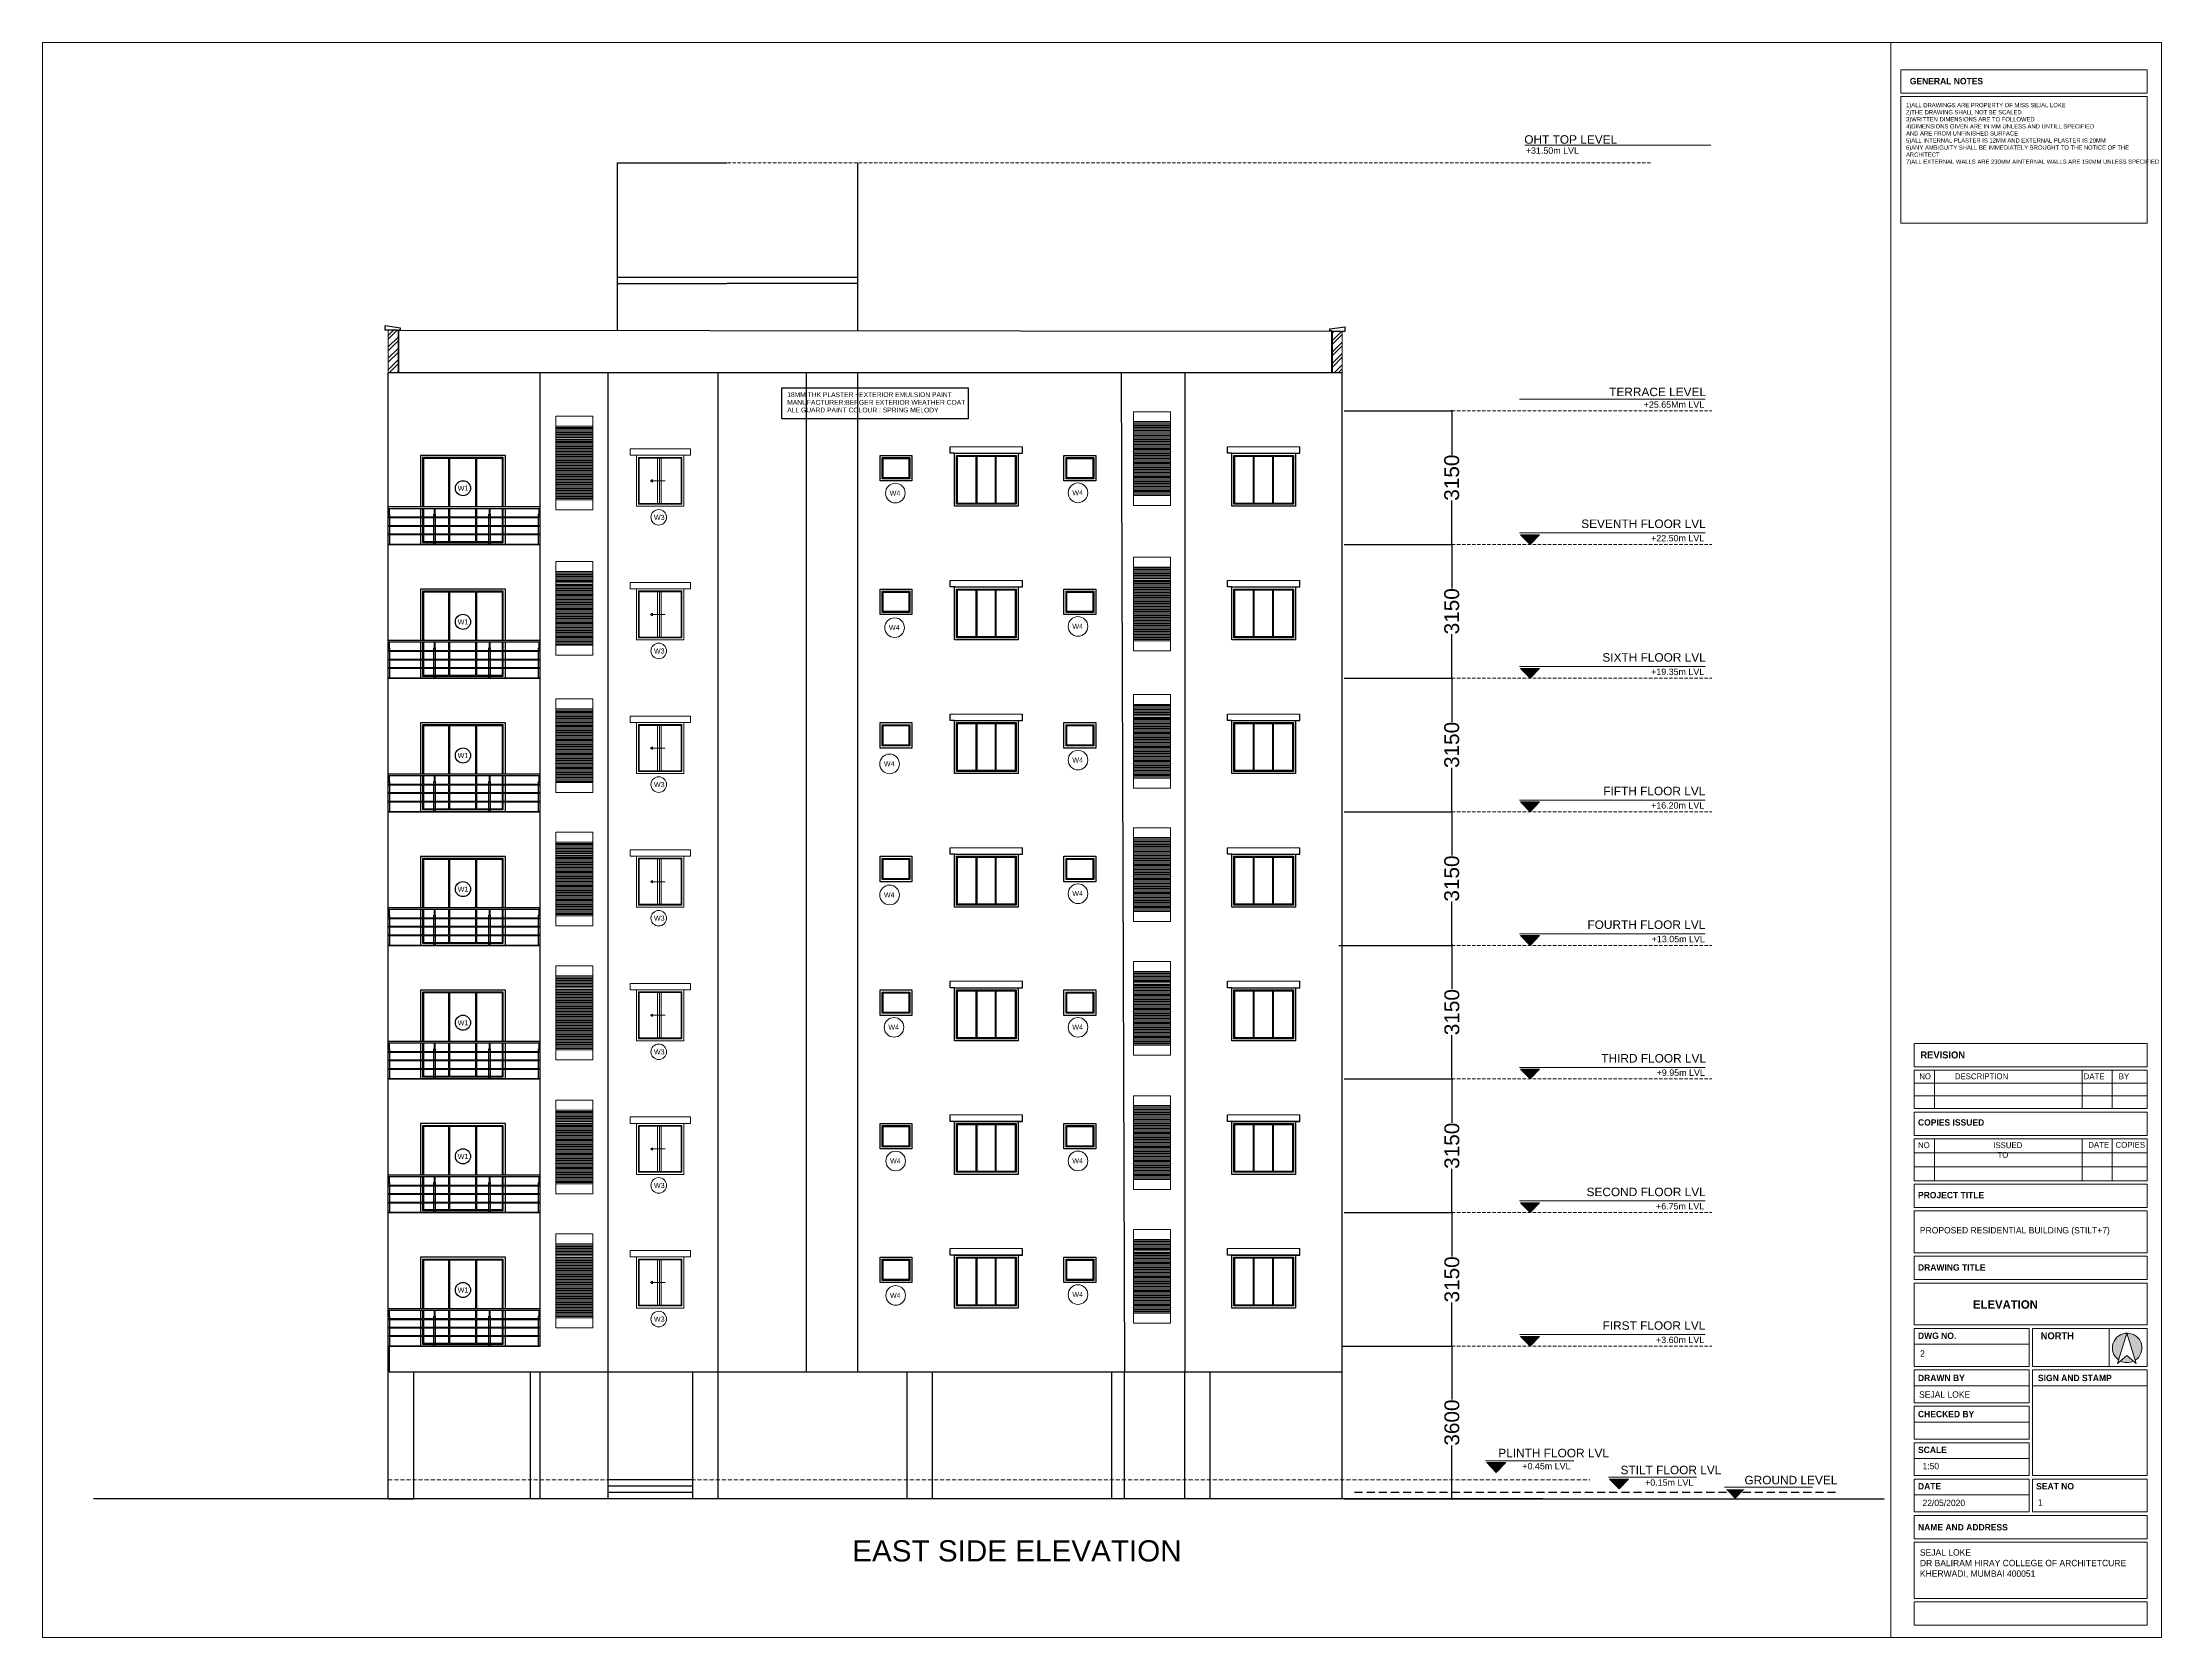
# Model space of a CAD drawing. Header units: millimetres. Extents: x -1932176 to 78768, y -1967 to 1266654.
# Drawn here: x -535414 to -485479, y 388385 to 425992 of the extents above; entities that cross this region are included whole.
import ezdxf

# ---------------------------------------------------------------- set-up
doc = ezdxf.new("R2010")
doc.units = ezdxf.units.MM
for name, pattern in [('DASHED', [0.75, 0.5, -0.25]), ('DASHED2', [9.525, 6.35, -3.175]), ('HIDDEN2', [4.7625, 3.175, -1.5875])]:
    doc.linetypes.add(name, pattern=pattern)
for name, color, linetype, lineweight in [('HATCH', 250, 'Continuous', 13), ('LEVEL', 252, 'Continuous', 13), ('NAMES', 252, 'Continuous', 15), ('PLASTER', 252, 'Continuous', 15), ('railing', 212, 'Continuous', 25), ('SHEET', 7, 'Continuous', 13)]:
    doc.layers.add(name, color=color, linetype=linetype, lineweight=lineweight)
doc.styles.add('20 scale', font='ARIALN.TTF', dxfattribs={"height": 0.2})
doc.styles.get("Standard").update_dxf_attribs({"font": 'arial.ttf'})
doc.dimstyles.new('SOP', dxfattribs={"dimtxt": 350, "dimasz": 50, "dimexe": 0.18, "dimexo": 0.0625, "dimgap": 20, "dimtad": 0, "dimdec": 0, "dimzin": 0, "dimdsep": 46, "dimtxsty": 'Standard', "dimblk": 'DOT', "dimcen": 0.9, "dimadec": 0, "dimazin": 0, "dimtfac": 1, "dimtdec": 0, "dimtofl": 0, "dimtmove": 0, "dimatfit": 3, "dimfxl": 1, "dimtolj": 1, "dimtzin": 0, "dimarcsym": 0})

msp = doc.modelspace()

# ---------------------------------------------------------------- texts
at = {"color": 7, "linetype": 'Continuous', "lineweight": 20, "ltscale": 2}
for s, height, p in [('OHT TOP LEVEL ', 200, (-500495.94068, 423602.43912)), ('+31.50m LVL', 150, (-500460.80647, 423365.42854))]:
    msp.add_text(s, height=height, dxfattribs=at).set_placement(p)
at = {"ltscale": 30}
for s, p in [('18MM THK PLASTER +EXTERIOR EMULSION PAINT', (-517863.14635, 417630.83168)), ('MANUFACTURER:BERGER EXTERIOR WEATHER COAT ', (-517863.14635, 417449.56532)), ('ALL GUARD PAINT COLOUR : SPRING MELODY', (-517863.14635, 417268.29896))]:
    msp.add_text(s, height=112.8392728, dxfattribs=at).set_placement(p)
at = {"color": 252, "transparency": 16777216, "char_height": 120, "attachment_point": 3}
for s, width, insert in [('W1', 74.86437, (-525376.82601, 415539.71765)), ('W4', 13.2734588, (-515198.33083, 415427.36329)), ('W4', 13.2734588, (-510894.44452, 415434.46745)), ('W1', 74.86437, (-525376.82601, 412389.71765)), ('W4', 13.2734588, (-515216.17727, 412255.68892)), ('W4', 13.2734588, (-510894.44452, 412284.46745)), ('W1', 74.86437, (-525376.82601, 409239.71765)), ('W4', 13.2734588, (-515334.63203, 409045.61181)), ('W4', 13.2734588, (-510894.44452, 409134.46745)), ('W1', 74.86437, (-525376.82601, 406089.71765)), ('W4', 13.2734588, (-510894.44452, 405984.46745)), ('W4', 13.2734588, (-515334.63203, 405954.64519)), ('W1', 74.86437, (-525376.82601, 402939.71765)), ('W4', 13.2734588, (-515229.6658, 402834.46745)), ('W4', 13.2734588, (-510894.44452, 402834.46745)), ('W1', 74.86437, (-525376.82601, 399789.71765)), ('W4', 13.2734588, (-515190.54457, 399682.91288)), ('W4', 13.2734588, (-510894.44452, 399684.46745)), ('W1', 74.86437, (-525376.82601, 396639.71765)), ('W4', 13.2734588, (-515190.54457, 396512.74939)), ('W4', 13.2734588, (-510894.44452, 396534.46745))]:
    msp.add_mtext_dynamic_manual_height_columns(s, width=width, gutter_width=11139.68641, heights=[0], dxfattribs=dict(at, insert=insert))
at = {"color": 252, "linetype": 'ByBlock', "lineweight": 20, "ltscale": 2, "char_height": 119.90896, "attachment_point": 1}
for insert in [(-521004.49661, 414854.90144), (-521004.49661, 411704.90144), (-521004.49661, 408554.90144), (-521004.49661, 405404.90144), (-521004.49661, 402254.90144), (-521004.49661, 399104.90144), (-521004.49661, 395954.90144)]:
    msp.add_mtext_dynamic_manual_height_columns('W3', width=483.4278113, gutter_width=12.5, heights=[2.5], dxfattribs=dict(at, insert=insert))
at = {"ltscale": 30, "insert": (-508569.87524, 390680.7153), "char_height": 500, "attachment_point": 3}
msp.add_mtext_dynamic_manual_height_columns('EAST SIDE ELEVATION', width=10332.6613347, gutter_width=12.5, heights=[0], dxfattribs=at)
at = {"layer": 'NAMES', "color": 7, "linetype": 'Continuous', "lineweight": 20, "ltscale": 2}
for s, height, p in [('TERRACE LEVEL', 200, (-498495.71539, 417651.72934)), ('+25.65Mm LVL', 150, (-497682.86187, 417378.94281)), ('SEVENTH FLOOR LVL', 200, (-499153.69629, 414542.67903)), ('+22.50m LVL', 150, (-497508.30526, 414228.94281)), ('SIXTH FLOOR LVL', 200, (-498656.83408, 411392.67903)), ('+19.35m LVL', 150, (-497508.30526, 411078.94281)), ('FIFTH FLOOR LVL', 200, (-498635.82453, 408242.67903)), ('+16.20m LVL', 150, (-497508.30526, 407928.94281)), ('FOURTH FLOOR LVL', 200, (-499008.40297, 405092.67903)), ('+13.05m LVL', 150, (-497494.10773, 404778.94281)), ('THIRD FLOOR LVL', 200, (-498681.66354, 401942.67903)), ('+9.95m LVL', 150, (-497377.56612, 401628.94281)), ('SECOND FLOOR LVL ', 200, (-499029.41252, 398792.67903)), ('+6.75m LVL', 150, (-497391.76365, 398478.94281)), ('FIRST FLOOR LVL ', 200, (-498651.51348, 395642.67903)), ('+3.60m LVL', 150, (-497391.76365, 395328.94281)), ('PLINTH FLOOR LVL ', 200, (-501108.79701, 392637.13912)), ('+0.45m LVL', 150, (-500542.22991, 392353.90489)), ('STILT FLOOR LVL ', 200, (-498228.43197, 392237.27323)), ('+0.15m LVL', 150, (-497649.4668, 391966.67446)), ('GROUND LEVEL', 200, (-495307.61277, 391999.54158))]:
    msp.add_text(s, height=height, dxfattribs=at).set_placement(p)
at = {"layer": 'SHEET', "linetype": 'ByBlock', "lineweight": 20, "attachment_point": 1}
for s, width, insert, char_height in [('{\\fCentury Gothic|b1|i0|c0|p34;GENERAL NOTES}', 2437.1509055, (-491412.13232, 425154.01116), 150), ('{\\fCentury Gothic|b1|i0|c0|p34;COPIES ISSUED}', 2437.1509055, (-491219.32832, 400605.69156), 150), ('{\\fCentury Gothic|b1|i0|c0|p34;PROJECT TITLE}', 2437.1509055, (-491219.32832, 398892.35698), 150), ('{\\fCentury Gothic|b0|i0|c0|p34;PROPOSED RESIDENTIAL BUILDING (STILT+7)}', 4907.5748606, (-491173.83801, 398063.54159), 150), ('{\\fCentury Gothic|b1|i0|c0|p34;DRAWING TITLE}', 2437.1509055, (-491219.32832, 397187.33269), 150), ('{\\fCentury Gothic|b1|i0|c0|p34;ELEVATION }', 4907.5748606, (-489924.01348, 396338.88284), 200), ('{\\fCentury Gothic|b1|i0|c0|p34;DWG NO.}', 2437.1509055, (-491219.32832, 395577.41255), 150), ('{\\fCentury Gothic|b1|i0|c0|p34;DRAWN BY}', 2437.1509055, (-491219.32832, 394581.69425), 150), ('{\\fCentury Gothic|b1|i0|c0|p34;SIGN AND STAMP}', 2437.1509055, (-488392.11477, 394581.69425), 150), ('{\\fCentury Gothic|b1|i0|c0|p34;CHECKED BY}', 2437.1509055, (-491219.32832, 393729.76203), 150), ('{\\fCentury Gothic|b1|i0|c0|p34;SCALE}', 2437.1509055, (-491219.32832, 392887.25137), 150), ('{\\fCentury Gothic|b1|i0|c0|p34;DATE}', 2437.1509055, (-491219.32832, 392028.3401), 150), ('{\\fCentury Gothic|b1|i0|c0|p34;SEAT NO }', 2437.1509055, (-488434.64768, 392028.3401), 150), ('{\\fCentury Gothic|b1|i0|c0|p34;NAME AND ADDRESS}', 2437.1509055, (-491219.32832, 391061.98922), 150), ('{\\fCentury Gothic|b0|i0|c0|p34;SEJAL LOKE\\PDR BALIRAM HIRAY COLLEGE OF ARCHITETCURE \\PKHERWADI, MUMBAI 400051}', 4907.5748606, (-491173.83801, 390469.0302), 150)]:
    msp.add_mtext_dynamic_manual_height_columns(s, width=width, gutter_width=57.3737, heights=[0], dxfattribs=dict(at, insert=insert, char_height=char_height))
at = {"layer": 'SHEET', "color": 18, "linetype": 'ByBlock', "lineweight": 9, "true_color": 0x000000, "insert": (-491500.56665, 424562.67282), "char_height": 100, "attachment_point": 1}
msp.add_mtext_dynamic_manual_height_columns('{\\fCentury Gothic|b0|i0|c0|p34;1)ALL DRAWINGS ARE PROPERTY OF MISS SEJAL LOKE\\P2)THE DRAWING SHALL NOT BE SCALED \\P3)WRITTEN DIMENSIONS ARE TO FOLLOWED \\P4)DIMENSIONS GIVEN ARE IN MM UNLESS AND UNTILL SPECIFIED \\PAND ARE FROM UNFINISHED SURFACE \\P5)ALL INTERNAL PLASTER IS 12MM AND EXTERNAL PLASTER IS 20MM\\P6)ANY AMBIGUITY SHALL BE IMMEDIATELY BROUGHT TO THE NOTICE OF THE ARCHITECT \\P7)ALL EXTERNAL WALLS ARE 230MM AINTERNAL WALLS ARE 150MM UNLESS SPECIFIED}', width=5543.582225, gutter_width=57.3737, heights=[0], dxfattribs=at)
at = {"layer": 'SHEET', "color": 18, "linetype": 'Continuous', "lineweight": 9, "ltscale": 50, "true_color": 0x000000, "attachment_point": 1, "style": '20 scale'}
for s, width, heights, insert, char_height in [('{\\fCentury Gothic|b1|i0|c0|p34;REVISION  }', 66.4831048, [6.59764], (-491162.41399, 402203.99443), 164.6116632), ('\\pi-135.47;{\\fCentury Gothic|b0|i0|c0|p34;NO}', 8.7279214, [4.14976], (-491054.15839, 401686.19958), 137.176386), ('\\pi-565.24;{\\fCentury Gothic|b0|i0|c0|p34;DESCRIPTION}', 34.9161875, [4.14976], (-489782.71811, 401686.19958), 137.176386), ('\\pi-215.3;{\\fCentury Gothic|b0|i0|c0|p34;DATE}', 12.8232824, [4.14976], (-487098.5905, 401686.19958), 137.176386), ('\\pi-93.109;{\\fCentury Gothic|b0|i0|c0|p34;BY}', 13.5326087, [4.14976], (-486394.96989, 401686.19958), 137.176386), ('\\pi-135.47;{\\fCentury Gothic|b0|i0|c0|p34;NO}', 8.7279214, [4.14976], (-491082.56543, 400062.32519), 137.176386), ('\\pi-215.3;{\\fCentury Gothic|b0|i0|c0|p34;DATE}', 12.8232824, [4.14976], (-486990.02063, 400071.1497), 137.176386), ('\\pi-319.39;{\\fCentury Gothic|b0|i0|c0|p34;COPIES}', 13.5326087, [4.14976], (-486243.3987, 400071.1497), 137.176386), ('{\\fCentury Gothic|b1|i0|c0|p34;NORTH}', 30.7331048, [4.78312], (-488328.1676, 395582.69707), 164.6116632), ('{\\fCentury Gothic|b0|i0|c0|p34;2}', 689.9624133, [4.78312], (-491169.57728, 395158.1203), 150), ('{\\fCentury Gothic|b0|i0|c0|p34;SEJAL LOKE}', 2212.0658659, [4.78312], (-491193.46168, 394191.28243), 150), ('{\\fCentury Gothic|b0|i0|c0|p34;1:50}', 30.7331048, [4.78312], (-491112.50034, 392504.90225), 150), ('{\\fCentury Gothic|b0|i0|c0|p34;22/05/2020}', 1240.2372357, [4.78312], (-491112.50034, 391635.84093), 150), ('{\\fCentury Gothic|b0|i0|c0|p34;1}', 689.9624133, [4.78312], (-488393.34566, 391648.10783), 150)]:
    msp.add_mtext_dynamic_manual_height_columns(s, width=width, gutter_width=1125, heights=heights, dxfattribs=dict(at, insert=insert, char_height=char_height))
at = {"layer": 'SHEET', "color": 18, "linetype": 'Continuous', "lineweight": 9, "ltscale": 50, "true_color": 0x000000}
note = msp.add_mtext_dynamic_manual_height_columns('\\pi-271.72;{\\fCentury Gothic|b0|i0|c0|p34;ISSUED }', width=34.9161875, gutter_width=430.8795, heights=[4.14976, 0], dxfattribs=dict(at, insert=(-489811.12515, 400062.32519), char_height=137.176386, attachment_point=1, style='20 scale'))
for column, words in zip(note.columns.linked_columns, ['\\pi-99.249;{\\fCentury Gothic|b0|i0|c0|p34;TO}']):
    column.text = words

# ---------------------------------------------------------------- blocks, each defined once
blk = doc.blocks.new('_Dot')
at = {"color": 0, "linetype": 'ByBlock', "lineweight": -2}
blk.add_line((-0.5, 0), (-1, 0), dxfattribs=at)
at = {"color": 0, "linetype": 'ByBlock', "const_width": 0.5}
blk.add_lwpolyline([(-0.25, 0, 1), (0.25, 0, 1)], format="xyb", close=True, dxfattribs=at)
blk = doc.blocks.new('*D606')
at = {"layer": 'Defpoints', "color": 0, "transparency": 16777216}
for p in [(-504789, 395255), (-504743, 391655), (-502201, 391655)]:
    blk.add_point(p, dxfattribs=at)
at = {"layer": 'LEVEL', "color": 0, "lineweight": -2, "transparency": 16777216}
for p, q in [((-504789, 395255), (-502201, 395255)), ((-502201, 395205), (-502201, 393996)), ((-502201, 391705), (-502201, 392913)), ((-504743, 391655), (-502201, 391655))]:
    blk.add_line(p, q, dxfattribs=at)
at = {"layer": 'LEVEL', "color": 0, "lineweight": -2, "transparency": 16777216, "xscale": 50, "yscale": 50, "zscale": 50}
for p, rotation in [((-502201, 395255), 90), ((-502201, 391655), 270)]:
    blk.add_blockref('_Dot', p, dxfattribs=dict(at, rotation=rotation))
at = {"layer": 'LEVEL', "color": 0, "transparency": 16777216, "insert": (-502201, 393455), "char_height": 350, "attachment_point": 5, "rotation": 90}
blk.add_mtext('\\A1;3600', dxfattribs=at)
blk = doc.blocks.new('*D607')
at = {"layer": 'Defpoints', "color": 0, "transparency": 16777216}
for p in [(-504743, 398405), (-502201, 398405), (-504743, 395255)]:
    blk.add_point(p, dxfattribs=at)
at = {"layer": 'LEVEL', "color": 0, "lineweight": -2, "transparency": 16777216}
for p, q in [((-504743, 398405), (-502201, 398405)), ((-502201, 398355), (-502201, 397371)), ((-502201, 395305), (-502201, 396288)), ((-504743, 395255), (-502201, 395255))]:
    blk.add_line(p, q, dxfattribs=at)
at = {"layer": 'LEVEL', "color": 0, "lineweight": -2, "transparency": 16777216, "xscale": 50, "yscale": 50, "zscale": 50}
for p, rotation in [((-502201, 398405), 90), ((-502201, 395255), 270)]:
    blk.add_blockref('_Dot', p, dxfattribs=dict(at, rotation=rotation))
at = {"layer": 'LEVEL', "color": 0, "transparency": 16777216, "insert": (-502201, 396830), "char_height": 350, "attachment_point": 5, "rotation": 90}
blk.add_mtext('\\A1;3150', dxfattribs=at)
blk = doc.blocks.new('*D608')
at = {"layer": 'Defpoints', "color": 0, "transparency": 16777216}
for p in [(-504743, 401555), (-502201, 401555), (-504743, 398405)]:
    blk.add_point(p, dxfattribs=at)
at = {"layer": 'LEVEL', "color": 0, "lineweight": -2, "transparency": 16777216}
for p, q in [((-504743, 401555), (-502201, 401555)), ((-502201, 401505), (-502201, 400521)), ((-502201, 398455), (-502201, 399438)), ((-504743, 398405), (-502201, 398405))]:
    blk.add_line(p, q, dxfattribs=at)
at = {"layer": 'LEVEL', "color": 0, "lineweight": -2, "transparency": 16777216, "xscale": 50, "yscale": 50, "zscale": 50}
for p, rotation in [((-502201, 401555), 90), ((-502201, 398405), 270)]:
    blk.add_blockref('_Dot', p, dxfattribs=dict(at, rotation=rotation))
at = {"layer": 'LEVEL', "color": 0, "transparency": 16777216, "insert": (-502201, 399980), "char_height": 350, "attachment_point": 5, "rotation": 90}
blk.add_mtext('\\A1;3150', dxfattribs=at)
blk = doc.blocks.new('*D609')
at = {"layer": 'Defpoints', "color": 0, "transparency": 16777216}
for p in [(-504865, 404705), (-502201, 404705), (-503472, 401555)]:
    blk.add_point(p, dxfattribs=at)
at = {"layer": 'LEVEL', "color": 0, "lineweight": -2, "transparency": 16777216}
for p, q in [((-504865, 404705), (-502201, 404705)), ((-502201, 404655), (-502201, 403671)), ((-502201, 401605), (-502201, 402588)), ((-503472, 401555), (-502201, 401555))]:
    blk.add_line(p, q, dxfattribs=at)
at = {"layer": 'LEVEL', "color": 0, "lineweight": -2, "transparency": 16777216, "xscale": 50, "yscale": 50, "zscale": 50}
for p, rotation in [((-502201, 404705), 90), ((-502201, 401555), 270)]:
    blk.add_blockref('_Dot', p, dxfattribs=dict(at, rotation=rotation))
at = {"layer": 'LEVEL', "color": 0, "transparency": 16777216, "insert": (-502201, 403130), "char_height": 350, "attachment_point": 5, "rotation": 90}
blk.add_mtext('\\A1;3150', dxfattribs=at)
blk = doc.blocks.new('*D610')
at = {"layer": 'Defpoints', "color": 0, "transparency": 16777216}
for p in [(-504743, 407855), (-502205, 407855), (-503085, 404705)]:
    blk.add_point(p, dxfattribs=at)
at = {"layer": 'LEVEL', "color": 0, "lineweight": -2, "transparency": 16777216}
for p, q in [((-504743, 407855), (-502204, 407855)), ((-502205, 407805), (-502205, 406821)), ((-502205, 404755), (-502205, 405738)), ((-503085, 404705), (-502204, 404705))]:
    blk.add_line(p, q, dxfattribs=at)
at = {"layer": 'LEVEL', "color": 0, "lineweight": -2, "transparency": 16777216, "xscale": 50, "yscale": 50, "zscale": 50}
for p, rotation in [((-502205, 407855), 90), ((-502205, 404705), 270)]:
    blk.add_blockref('_Dot', p, dxfattribs=dict(at, rotation=rotation))
at = {"layer": 'LEVEL', "color": 0, "transparency": 16777216, "insert": (-502205, 406280), "char_height": 350, "attachment_point": 5, "rotation": 90}
blk.add_mtext('\\A1;3150', dxfattribs=at)
blk = doc.blocks.new('*D611')
at = {"layer": 'Defpoints', "color": 0, "transparency": 16777216}
for p in [(-504743, 411005), (-502205, 411005), (-504743, 407855)]:
    blk.add_point(p, dxfattribs=at)
at = {"layer": 'LEVEL', "color": 0, "lineweight": -2, "transparency": 16777216}
for p, q in [((-504743, 411005), (-502204, 411005)), ((-502205, 410955), (-502205, 409971)), ((-502205, 407905), (-502205, 408888)), ((-504743, 407855), (-502204, 407855))]:
    blk.add_line(p, q, dxfattribs=at)
at = {"layer": 'LEVEL', "color": 0, "lineweight": -2, "transparency": 16777216, "xscale": 50, "yscale": 50, "zscale": 50}
for p, rotation in [((-502205, 411005), 90), ((-502205, 407855), 270)]:
    blk.add_blockref('_Dot', p, dxfattribs=dict(at, rotation=rotation))
at = {"layer": 'LEVEL', "color": 0, "transparency": 16777216, "insert": (-502205, 409430), "char_height": 350, "attachment_point": 5, "rotation": 90}
blk.add_mtext('\\A1;3150', dxfattribs=at)
blk = doc.blocks.new('*D612')
at = {"layer": 'Defpoints', "color": 0, "transparency": 16777216}
for p in [(-504743, 414155), (-502205, 414155), (-504743, 411005)]:
    blk.add_point(p, dxfattribs=at)
at = {"layer": 'LEVEL', "color": 0, "lineweight": -2, "transparency": 16777216}
for p, q in [((-504743, 414155), (-502204, 414155)), ((-502205, 414105), (-502205, 413121)), ((-502205, 411055), (-502205, 412038)), ((-504743, 411005), (-502204, 411005))]:
    blk.add_line(p, q, dxfattribs=at)
at = {"layer": 'LEVEL', "color": 0, "lineweight": -2, "transparency": 16777216, "xscale": 50, "yscale": 50, "zscale": 50}
for p, rotation in [((-502205, 414155), 90), ((-502205, 411005), 270)]:
    blk.add_blockref('_Dot', p, dxfattribs=dict(at, rotation=rotation))
at = {"layer": 'LEVEL', "color": 0, "transparency": 16777216, "insert": (-502205, 412580), "char_height": 350, "attachment_point": 5, "rotation": 90}
blk.add_mtext('\\A1;3150', dxfattribs=at)
blk = doc.blocks.new('*D613')
at = {"layer": 'Defpoints', "color": 0, "transparency": 16777216}
for p in [(-504743, 417305), (-502205, 417305), (-503474, 414155)]:
    blk.add_point(p, dxfattribs=at)
at = {"layer": 'LEVEL', "color": 0, "lineweight": -2, "transparency": 16777216}
for p, q in [((-504743, 417305), (-502204, 417305)), ((-502205, 417255), (-502205, 416271)), ((-502205, 414205), (-502205, 415188)), ((-503473, 414155), (-502204, 414155))]:
    blk.add_line(p, q, dxfattribs=at)
at = {"layer": 'LEVEL', "color": 0, "lineweight": -2, "transparency": 16777216, "xscale": 50, "yscale": 50, "zscale": 50}
for p, rotation in [((-502205, 417305), 90), ((-502205, 414155), 270)]:
    blk.add_blockref('_Dot', p, dxfattribs=dict(at, rotation=rotation))
at = {"layer": 'LEVEL', "color": 0, "transparency": 16777216, "insert": (-502205, 415730), "char_height": 350, "attachment_point": 5, "rotation": 90}
blk.add_mtext('\\A1;3150', dxfattribs=at)
blk = doc.blocks.new('ригеледержатель')
at = {"layer": 'railing', "ltscale": 10}
blk.add_lwpolyline([(148240, 1192435), (148270, 1192435), (148270, 1192417), (148240, 1192417)], close=True, dxfattribs=at)
blk.add_circle((148255, 1192426), 3, dxfattribs=at)

# ---------------------------------------------------------------- dimensions: what is measured, and where the dimension line sits
at = {"layer": 'LEVEL'}
for base, p1, p2, picture, middle in [((-502204.57802, 417304.59026), (-503473.53804, 414154.59026), (-504742.74057, 417304.59026), '*D613', (-502204.57802, 415729.59026)), ((-502204.57802, 414154.59026), (-504742.74057, 411004.59026), (-504742.74057, 414154.59026), '*D612', (-502204.57802, 412579.59026)), ((-502204.57802, 411004.59026), (-504742.74057, 407854.59026), (-504742.74057, 411004.59026), '*D611', (-502204.57802, 409429.59026)), ((-502204.57802, 407854.59026), (-503085.32151, 404704.59026), (-504742.74057, 407854.59026), '*D610', (-502204.57802, 406279.59026)), ((-502201.42311, 404704.59026), (-503471.96059, 401554.59026), (-504864.98426, 404704.59026), '*D609', (-502201.42311, 403129.59026)), ((-502201.42311, 401554.59026), (-504742.74057, 398404.59026), (-504742.74057, 401554.59026), '*D608', (-502201.42311, 399979.59026)), ((-502201.42311, 398404.59026), (-504742.74057, 395254.59026), (-504742.74057, 398404.59026), '*D607', (-502201.42311, 396829.59026)), ((-502201.42311, 391654.59026), (-504789.04995, 395254.59026), (-504742.74057, 391654.59026), '*D606', (-502201.42311, 393454.59026))]:
    dim = msp.add_linear_dim(base=base, p1=p1, p2=p2, angle=90, dimstyle='SOP', dxfattribs=at)
    dim.commit()
    dim.dimension.update_dxf_attribs({"geometry": picture, "text_midpoint": middle})

# ---------------------------------------------------------------- hatches: boundary and pattern name
at = {"layer": 'HATCH'}
h = msp.add_hatch(dxfattribs=at)
h.set_pattern_fill('ANSI32', color=256, scale=20)
h.set_pattern_definition([(45, (-1335607.8, 125846.54), (-134.70384, 134.70384), []), (45, (-1335517.99, 125846.54), (-134.70384, 134.70384), [])])
h.paths.add_polyline_path([(-527264.24249, 418204.59026), (-527034.24249, 418204.59026), (-527034.24249, 418224.59026), (-527034.18493, 419205.47893), (-527264.18493, 419205.47893)])
h.paths.add_polyline_path([(-504789.04995, 419187.03857), (-505019.04995, 419187.03857), (-505019.04995, 418205.03857), (-504789.04995, 418205.03857)])
at = {"layer": 'NAMES', "linetype": 'Continuous', "lineweight": 20, "ltscale": 2, "transparency": 33554687}
h = msp.add_hatch(color=7, dxfattribs=at)
h.dxf.hatch_style = 1
h.paths.add_polyline_path([(-500583.7094, 414385.00733), (-500359.2273, 414154.59026), (-500134.74519, 414385.00733)])
h = msp.add_hatch(color=7, dxfattribs=at)
h.dxf.hatch_style = 1
h.paths.add_polyline_path([(-500583.7094, 411235.00733), (-500359.2273, 411004.59026), (-500134.74519, 411235.00733)])
h = msp.add_hatch(color=7, dxfattribs=at)
h.dxf.hatch_style = 1
h.paths.add_polyline_path([(-500583.7094, 408085.00733), (-500359.2273, 407854.59026), (-500134.74519, 408085.00733)])
h = msp.add_hatch(color=7, dxfattribs=at)
h.dxf.hatch_style = 1
h.paths.add_polyline_path([(-500583.7094, 404935.00733), (-500359.2273, 404704.59026), (-500134.74519, 404935.00733)])
h = msp.add_hatch(color=7, dxfattribs=at)
h.dxf.hatch_style = 1
h.paths.add_polyline_path([(-500583.7094, 401785.00733), (-500359.2273, 401554.59026), (-500134.74519, 401785.00733)])
h = msp.add_hatch(color=7, dxfattribs=at)
h.dxf.hatch_style = 1
h.paths.add_polyline_path([(-500583.7094, 398635.00733), (-500359.2273, 398404.59026), (-500134.74519, 398635.00733)])
h = msp.add_hatch(color=7, dxfattribs=at)
h.dxf.hatch_style = 1
h.paths.add_polyline_path([(-500583.7094, 395485.00733), (-500359.2273, 395254.59026), (-500134.74519, 395485.00733)])
h = msp.add_hatch(color=7, dxfattribs=at)
h.dxf.hatch_style = 1
h.paths.add_polyline_path([(-501381.05044, 392509.9694), (-501156.56834, 392279.55233), (-500932.08623, 392509.9694)])
h = msp.add_hatch(color=7, dxfattribs=at)
h.dxf.hatch_style = 1
h.paths.add_polyline_path([(-498488.28733, 392122.73897), (-498263.80523, 391892.3219), (-498039.32312, 392122.73897)])
h = msp.add_hatch(color=7, dxfattribs=at)
h.dxf.hatch_style = 1
h.paths.add_polyline_path([(-495751.50634, 391885.00733), (-495527.02423, 391654.59026), (-495302.54213, 391885.00733)])
at = {"layer": 'SHEET', "linetype": 'ByBlock', "lineweight": 20, "transparency": 33554687}
h = msp.add_hatch(color=0, dxfattribs=at)
h.dxf.hatch_style = 1
h.paths.add_polyline_path([(-486298.78537, 395559.35216), (-486101.12685, 394923.77759, 3.231701641), (-486493.60812, 394932.89607)])
h.paths.add_polyline_path([(-486298.78537, 395035.86134), (-486450.47123, 394906.41736, 0.2347967333), (-486141.15225, 394901.34216)])

# ---------------------------------------------------------------- linework, layer by layer
at = {"color": 7, "linetype": 'Continuous', "lineweight": 20, "ltscale": 2}
for p in [(-498166.2722, 423564.80762), (-496103.68118, 423564.80762)]:
    msp.add_line(p, (-500481.49065, 423564.80762), dxfattribs=at)
at = {"ltscale": 30}
for p, q in [((-521864.24209, 420454.59026), (-521864.24209, 423149.59026)), ((-521864.24209, 423149.59026), (-519283.46901, 423149.59026)), ((-516211.04865, 423149.59026), (-516211.04865, 420304.83955)), ((-521864.24209, 420304.59026), (-521864.24209, 420454.59026)), ((-521864.24209, 420454.59026), (-516211.04865, 420454.59026)), ((-521864.24209, 419200.58199), (-521864.24209, 420304.59026)), ((-521864.24209, 420304.59026), (-519283.46901, 420304.59026)), ((-516211.04865, 420304.83955), (-519283.46901, 420304.83955)), ((-516211.04865, 420304.83955), (-516211.04865, 419196.18209)), ((-527264.24249, 391654.59026), (-527264.24249, 418204.59026)), ((-504789.04995, 418204.59026), (-527264.24249, 418204.59026)), ((-523684.24209, 414154.59026), (-523684.24209, 418204.59026)), ((-522081.01097, 394654.59026), (-522081.01097, 418204.59026)), ((-519488.23774, 394654.59026), (-519488.23774, 418204.59026)), ((-517421.05457, 418204.59026), (-517421.05457, 394654.59026)), ((-516211.04865, 418204.59026), (-516211.04865, 394654.59026)), ((-509992.71729, 418204.59026), (-509917.97186, 394654.59026)), ((-508496.60571, 418204.59026), (-508496.60571, 394654.59026)), ((-504789.04995, 391654.59026), (-504789.04995, 418204.59026)), ((-524554.90031, 416202.09026), (-526454.90031, 416202.09026)), ((-526454.90031, 416202.09026), (-526454.90031, 415727.3923)), ((-526454.90031, 416202.09026), (-525821.90031, 416202.09026)), ((-525841.90031, 416182.09026), (-525841.90031, 415046.61926)), ((-525821.90031, 416182.09026), (-525821.90031, 415046.61926)), ((-525207.90031, 416182.09026), (-525207.90031, 415046.61926)), ((-524554.90031, 416202.09026), (-525187.90031, 416202.09026)), ((-525187.90031, 416182.09026), (-525187.90031, 415046.61926)), ((-514022.47723, 416304.59026), (-514022.47723, 416456.95839)), ((-513922.47723, 416304.59026), (-514022.47723, 416304.59026)), ((-513852.47723, 416234.59026), (-513419.47723, 416234.59026)), ((-513419.47723, 416234.59026), (-513419.47723, 415124.59026)), ((-513399.47723, 416234.59026), (-513399.47723, 415124.59026)), ((-512965.47723, 416234.59026), (-512965.47723, 415124.59026)), ((-512492.47723, 416234.59026), (-512945.47723, 416234.59026)), ((-512945.47723, 416234.59026), (-512945.47723, 415124.59026)), ((-512422.47723, 416304.59026), (-512322.47723, 416304.59026)), ((-512322.47723, 416304.59026), (-512322.47723, 416456.95839)), ((-507488.15097, 416304.59026), (-507488.15097, 416456.95839)), ((-507388.15097, 416304.59026), (-507488.15097, 416304.59026)), ((-507318.15097, 416234.59026), (-506885.15097, 416234.59026)), ((-506885.15097, 416234.59026), (-506885.15097, 415124.59026)), ((-506865.15097, 416234.59026), (-506865.15097, 415124.59026)), ((-506431.15097, 416234.59026), (-506431.15097, 415124.59026)), ((-505958.15097, 416234.59026), (-506411.15097, 416234.59026)), ((-506411.15097, 416234.59026), (-506411.15097, 415124.59026)), ((-505888.15097, 416304.59026), (-505788.15097, 416304.59026)), ((-505788.15097, 416304.59026), (-505788.15097, 416456.95839)), ((-527264.24249, 415046.61926), (-523684.24192, 415046.61926)), ((-527264.24249, 414154.59026), (-527264.24249, 415006.61926)), ((-527264.24249, 415006.61926), (-527236.24249, 415006.61926)), ((-527264.24249, 415006.61926), (-523684.24192, 415006.61926)), ((-525841.90031, 415006.61926), (-525841.90031, 414804.61926)), ((-525821.90031, 415006.61926), (-525821.90031, 414804.61926)), ((-525207.90031, 415006.61926), (-525207.90031, 414804.61926)), ((-525187.90031, 415006.61926), (-525187.90031, 414804.61926)), ((-523712.24192, 415006.61926), (-523684.24192, 415006.61926)), ((-523684.24192, 414154.59026), (-523684.24192, 415006.61926)), ((-527264.24249, 414804.61926), (-527224.24249, 414804.61926)), ((-527264.24249, 414804.61926), (-526454.90031, 414804.61926)), ((-527264.24249, 414788.61926), (-527224.24249, 414788.61926)), ((-527264.24249, 414788.61926), (-526454.90031, 414788.61926)), ((-527264.24249, 414604.61926), (-527224.24249, 414604.61926)), ((-527264.24249, 414604.61926), (-526454.90031, 414604.61926)), ((-527264.24249, 414588.61926), (-527224.24249, 414588.61926)), ((-527264.24249, 414588.61926), (-526454.90031, 414588.61926)), ((-526434.90031, 414804.61926), (-525841.90031, 414804.61926)), ((-526434.90031, 414788.61926), (-525841.90031, 414788.61926)), ((-526434.90031, 414604.61926), (-525841.90031, 414604.61926)), ((-526434.90031, 414588.61926), (-525841.90031, 414588.61926)), ((-525841.90031, 414788.61926), (-525841.90031, 414604.61926)), ((-525841.90031, 414588.61926), (-525841.90031, 414404.61926)), ((-525821.90031, 414804.61926), (-525207.90031, 414804.61926)), ((-525821.90031, 414788.61926), (-525821.90031, 414604.61926)), ((-525821.90031, 414788.61926), (-525207.90031, 414788.61926)), ((-525821.90031, 414604.61926), (-525207.90031, 414604.61926)), ((-525821.90031, 414588.61926), (-525821.90031, 414404.61926)), ((-525821.90031, 414588.61926), (-525207.90031, 414588.61926)), ((-525207.90031, 414788.61926), (-525207.90031, 414604.61926)), ((-525207.90031, 414588.61926), (-525207.90031, 414404.61926)), ((-525187.90031, 414804.61926), (-523684.24192, 414804.61926)), ((-525187.90031, 414788.61926), (-525187.90031, 414604.61926)), ((-525187.90031, 414788.61926), (-523684.24192, 414788.61926)), ((-525187.90031, 414604.61926), (-524574.90031, 414604.61926)), ((-525187.90031, 414588.61926), (-525187.90031, 414404.61926)), ((-525187.90031, 414588.61926), (-524574.90031, 414588.61926)), ((-524554.90031, 414604.61926), (-523684.24192, 414604.61926)), ((-524554.90031, 414588.61926), (-523684.24192, 414588.61926)), ((-523724.24192, 414804.61926), (-523684.24192, 414804.61926)), ((-523724.24192, 414788.61926), (-523684.24192, 414788.61926)), ((-523724.24192, 414604.61926), (-523684.24192, 414604.61926)), ((-523724.24192, 414588.61926), (-523684.24192, 414588.61926)), ((-527264.24249, 414404.61926), (-527224.24249, 414404.61926)), ((-527264.24249, 414404.61926), (-526454.90031, 414404.61926)), ((-527264.24249, 414388.61926), (-527224.24249, 414388.61926)), ((-527264.24249, 414388.61926), (-526454.90031, 414388.61926)), ((-523684.24209, 414154.59026), (-527264.24249, 414154.59026)), ((-523684.24209, 414154.59026), (-527264.24249, 414154.59026)), ((-527264.24249, 414154.59026), (-527224.24249, 414154.59026)), ((-527264.24249, 414154.59026), (-523684.24192, 414154.59026)), ((-526434.90031, 414404.61926), (-525841.90031, 414404.61926)), ((-526434.90031, 414388.61926), (-525841.90031, 414388.61926)), ((-525841.90031, 414388.61926), (-525841.90031, 414224.59026)), ((-525821.90031, 414404.61926), (-525207.90031, 414404.61926)), ((-525821.90031, 414388.61926), (-525821.90031, 414224.59026)), ((-525821.90031, 414388.61926), (-525207.90031, 414388.61926)), ((-525207.90031, 414388.61926), (-525207.90031, 414224.59026)), ((-525187.90031, 414404.61926), (-524574.90031, 414404.61926)), ((-525187.90031, 414388.61926), (-525187.90031, 414224.59026)), ((-525187.90031, 414388.61926), (-524574.90031, 414388.61926)), ((-524554.90031, 414404.61926), (-523684.24192, 414404.61926)), ((-524554.90031, 414388.61926), (-523684.24192, 414388.61926)), ((-523724.24192, 414404.61926), (-523684.24192, 414404.61926)), ((-523724.24192, 414388.61926), (-523684.24192, 414388.61926)), ((-523724.24192, 414154.59026), (-523684.24192, 414154.59026)), ((-523684.24209, 411004.59026), (-523684.24209, 414154.59026)), ((-524554.90031, 413052.09026), (-526454.90031, 413052.09026)), ((-526454.90031, 413052.09026), (-526454.90031, 412577.3923)), ((-526454.90031, 413052.09026), (-525821.90031, 413052.09026)), ((-525841.90031, 413032.09026), (-525841.90031, 411896.61926)), ((-525821.90031, 413032.09026), (-525821.90031, 411896.61926)), ((-525207.90031, 413032.09026), (-525207.90031, 411896.61926)), ((-524554.90031, 413052.09026), (-525187.90031, 413052.09026)), ((-525187.90031, 413032.09026), (-525187.90031, 411896.61926)), ((-514022.47723, 413154.59026), (-514022.47723, 413306.95839)), ((-513922.47723, 413154.59026), (-514022.47723, 413154.59026)), ((-513852.47723, 413084.59026), (-513419.47723, 413084.59026)), ((-513419.47723, 413084.59026), (-513419.47723, 411974.59026)), ((-513399.47723, 413084.59026), (-513399.47723, 411974.59026)), ((-512965.47723, 413084.59026), (-512965.47723, 411974.59026)), ((-512492.47723, 413084.59026), (-512945.47723, 413084.59026)), ((-512945.47723, 413084.59026), (-512945.47723, 411974.59026)), ((-512422.47723, 413154.59026), (-512322.47723, 413154.59026)), ((-512322.47723, 413154.59026), (-512322.47723, 413306.95839)), ((-507488.15097, 413154.59026), (-507488.15097, 413306.95839)), ((-507388.15097, 413154.59026), (-507488.15097, 413154.59026)), ((-507318.15097, 413084.59026), (-506885.15097, 413084.59026)), ((-506885.15097, 413084.59026), (-506885.15097, 411974.59026)), ((-506865.15097, 413084.59026), (-506865.15097, 411974.59026)), ((-506431.15097, 413084.59026), (-506431.15097, 411974.59026)), ((-505958.15097, 413084.59026), (-506411.15097, 413084.59026)), ((-506411.15097, 413084.59026), (-506411.15097, 411974.59026)), ((-505888.15097, 413154.59026), (-505788.15097, 413154.59026)), ((-505788.15097, 413154.59026), (-505788.15097, 413306.95839)), ((-527264.24249, 411896.61926), (-523684.24192, 411896.61926)), ((-527264.24249, 411004.59026), (-527264.24249, 411856.61926)), ((-527264.24249, 411856.61926), (-527236.24249, 411856.61926)), ((-527264.24249, 411856.61926), (-523684.24192, 411856.61926)), ((-527264.24249, 411654.61926), (-527224.24249, 411654.61926)), ((-527264.24249, 411654.61926), (-526454.90031, 411654.61926)), ((-527264.24249, 411638.61926), (-527224.24249, 411638.61926)), ((-527264.24249, 411638.61926), (-526454.90031, 411638.61926)), ((-526434.90031, 411654.61926), (-525841.90031, 411654.61926)), ((-526434.90031, 411638.61926), (-525841.90031, 411638.61926)), ((-525841.90031, 411856.61926), (-525841.90031, 411654.61926)), ((-525841.90031, 411638.61926), (-525841.90031, 411454.61926)), ((-525821.90031, 411856.61926), (-525821.90031, 411654.61926)), ((-525821.90031, 411654.61926), (-525207.90031, 411654.61926)), ((-525821.90031, 411638.61926), (-525821.90031, 411454.61926)), ((-525821.90031, 411638.61926), (-525207.90031, 411638.61926)), ((-525207.90031, 411856.61926), (-525207.90031, 411654.61926)), ((-525207.90031, 411638.61926), (-525207.90031, 411454.61926)), ((-525187.90031, 411856.61926), (-525187.90031, 411654.61926)), ((-525187.90031, 411654.61926), (-523684.24192, 411654.61926)), ((-525187.90031, 411638.61926), (-525187.90031, 411454.61926)), ((-525187.90031, 411638.61926), (-523684.24192, 411638.61926)), ((-523724.24192, 411654.61926), (-523684.24192, 411654.61926)), ((-523724.24192, 411638.61926), (-523684.24192, 411638.61926)), ((-523712.24192, 411856.61926), (-523684.24192, 411856.61926)), ((-523684.24192, 411004.59026), (-523684.24192, 411856.61926)), ((-527264.24249, 411454.61926), (-527224.24249, 411454.61926)), ((-527264.24249, 411454.61926), (-526454.90031, 411454.61926)), ((-527264.24249, 411438.61926), (-527224.24249, 411438.61926)), ((-527264.24249, 411438.61926), (-526454.90031, 411438.61926)), ((-527264.24249, 411254.61926), (-527224.24249, 411254.61926)), ((-527264.24249, 411254.61926), (-526454.90031, 411254.61926)), ((-527264.24249, 411238.61926), (-527224.24249, 411238.61926)), ((-527264.24249, 411238.61926), (-526454.90031, 411238.61926)), ((-523684.24209, 411004.59026), (-527264.24249, 411004.59026)), ((-523684.24209, 411004.59026), (-527264.24249, 411004.59026)), ((-527264.24249, 411004.59026), (-527224.24249, 411004.59026)), ((-527264.24249, 411004.59026), (-523684.24192, 411004.59026)), ((-526434.90031, 411454.61926), (-525841.90031, 411454.61926)), ((-526434.90031, 411438.61926), (-525841.90031, 411438.61926)), ((-526434.90031, 411254.61926), (-525841.90031, 411254.61926)), ((-526434.90031, 411238.61926), (-525841.90031, 411238.61926)), ((-525841.90031, 411438.61926), (-525841.90031, 411254.61926)), ((-525841.90031, 411238.61926), (-525841.90031, 411074.59026)), ((-525821.90031, 411454.61926), (-525207.90031, 411454.61926)), ((-525821.90031, 411438.61926), (-525821.90031, 411254.61926)), ((-525821.90031, 411438.61926), (-525207.90031, 411438.61926)), ((-525821.90031, 411254.61926), (-525207.90031, 411254.61926)), ((-525821.90031, 411238.61926), (-525821.90031, 411074.59026)), ((-525821.90031, 411238.61926), (-525207.90031, 411238.61926)), ((-525207.90031, 411438.61926), (-525207.90031, 411254.61926)), ((-525207.90031, 411238.61926), (-525207.90031, 411074.59026)), ((-525187.90031, 411454.61926), (-524574.90031, 411454.61926)), ((-525187.90031, 411438.61926), (-525187.90031, 411254.61926)), ((-525187.90031, 411438.61926), (-524574.90031, 411438.61926)), ((-525187.90031, 411254.61926), (-524574.90031, 411254.61926)), ((-525187.90031, 411238.61926), (-525187.90031, 411074.59026)), ((-525187.90031, 411238.61926), (-524574.90031, 411238.61926)), ((-524554.90031, 411454.61926), (-523684.24192, 411454.61926)), ((-524554.90031, 411438.61926), (-523684.24192, 411438.61926)), ((-524554.90031, 411254.61926), (-523684.24192, 411254.61926)), ((-524554.90031, 411238.61926), (-523684.24192, 411238.61926)), ((-523724.24192, 411454.61926), (-523684.24192, 411454.61926)), ((-523724.24192, 411438.61926), (-523684.24192, 411438.61926)), ((-523724.24192, 411254.61926), (-523684.24192, 411254.61926)), ((-523724.24192, 411238.61926), (-523684.24192, 411238.61926)), ((-523724.24192, 411004.59026), (-523684.24192, 411004.59026)), ((-523684.24209, 407854.59026), (-523684.24209, 411004.59026)), ((-514022.47723, 410004.59026), (-514022.47723, 410156.95839)), ((-513922.47723, 410004.59026), (-514022.47723, 410004.59026)), ((-512422.47723, 410004.59026), (-512322.47723, 410004.59026)), ((-512322.47723, 410004.59026), (-512322.47723, 410156.95839)), ((-507488.15097, 410004.59026), (-507488.15097, 410156.95839)), ((-507388.15097, 410004.59026), (-507488.15097, 410004.59026)), ((-505888.15097, 410004.59026), (-505788.15097, 410004.59026)), ((-505788.15097, 410004.59026), (-505788.15097, 410156.95839)), ((-524554.90031, 409902.09026), (-526454.90031, 409902.09026)), ((-526454.90031, 409902.09026), (-526454.90031, 409427.3923)), ((-526454.90031, 409902.09026), (-525821.90031, 409902.09026)), ((-525841.90031, 409882.09026), (-525841.90031, 408746.61926)), ((-525821.90031, 409882.09026), (-525821.90031, 408746.61926)), ((-525207.90031, 409882.09026), (-525207.90031, 408746.61926)), ((-524554.90031, 409902.09026), (-525187.90031, 409902.09026)), ((-525187.90031, 409882.09026), (-525187.90031, 408746.61926)), ((-513852.47723, 409934.59026), (-513419.47723, 409934.59026)), ((-513419.47723, 409934.59026), (-513419.47723, 408824.59026)), ((-513399.47723, 409934.59026), (-513399.47723, 408824.59026)), ((-512965.47723, 409934.59026), (-512965.47723, 408824.59026)), ((-512492.47723, 409934.59026), (-512945.47723, 409934.59026)), ((-512945.47723, 409934.59026), (-512945.47723, 408824.59026)), ((-507318.15097, 409934.59026), (-506885.15097, 409934.59026)), ((-506885.15097, 409934.59026), (-506885.15097, 408824.59026)), ((-506865.15097, 409934.59026), (-506865.15097, 408824.59026)), ((-506431.15097, 409934.59026), (-506431.15097, 408824.59026)), ((-505958.15097, 409934.59026), (-506411.15097, 409934.59026)), ((-506411.15097, 409934.59026), (-506411.15097, 408824.59026)), ((-527264.24249, 408746.61926), (-523684.24192, 408746.61926)), ((-527264.24249, 407854.59026), (-527264.24249, 408706.61926)), ((-527264.24249, 408706.61926), (-527236.24249, 408706.61926)), ((-527264.24249, 408706.61926), (-523684.24192, 408706.61926)), ((-527264.24249, 408504.61926), (-527224.24249, 408504.61926)), ((-527264.24249, 408504.61926), (-526454.90031, 408504.61926)), ((-527264.24249, 408488.61926), (-527224.24249, 408488.61926)), ((-527264.24249, 408488.61926), (-526454.90031, 408488.61926)), ((-526434.90031, 408504.61926), (-525841.90031, 408504.61926)), ((-526434.90031, 408488.61926), (-525841.90031, 408488.61926)), ((-525841.90031, 408706.61926), (-525841.90031, 408504.61926)), ((-525841.90031, 408488.61926), (-525841.90031, 408304.61926)), ((-525821.90031, 408706.61926), (-525821.90031, 408504.61926)), ((-525821.90031, 408504.61926), (-525207.90031, 408504.61926)), ((-525821.90031, 408488.61926), (-525821.90031, 408304.61926)), ((-525821.90031, 408488.61926), (-525207.90031, 408488.61926)), ((-525207.90031, 408706.61926), (-525207.90031, 408504.61926)), ((-525207.90031, 408488.61926), (-525207.90031, 408304.61926)), ((-525187.90031, 408706.61926), (-525187.90031, 408504.61926)), ((-525187.90031, 408504.61926), (-523684.24192, 408504.61926)), ((-525187.90031, 408488.61926), (-525187.90031, 408304.61926)), ((-525187.90031, 408488.61926), (-523684.24192, 408488.61926)), ((-523724.24192, 408504.61926), (-523684.24192, 408504.61926)), ((-523724.24192, 408488.61926), (-523684.24192, 408488.61926)), ((-523712.24192, 408706.61926), (-523684.24192, 408706.61926)), ((-523684.24192, 407854.59026), (-523684.24192, 408706.61926)), ((-527264.24249, 408304.61926), (-527224.24249, 408304.61926)), ((-527264.24249, 408304.61926), (-526454.90031, 408304.61926)), ((-527264.24249, 408288.61926), (-527224.24249, 408288.61926)), ((-527264.24249, 408288.61926), (-526454.90031, 408288.61926)), ((-527264.24249, 408104.61926), (-527224.24249, 408104.61926)), ((-527264.24249, 408104.61926), (-526454.90031, 408104.61926)), ((-527264.24249, 408088.61926), (-527224.24249, 408088.61926)), ((-527264.24249, 408088.61926), (-526454.90031, 408088.61926)), ((-526434.90031, 408304.61926), (-525841.90031, 408304.61926)), ((-526434.90031, 408288.61926), (-525841.90031, 408288.61926)), ((-526434.90031, 408104.61926), (-525841.90031, 408104.61926)), ((-526434.90031, 408088.61926), (-525841.90031, 408088.61926)), ((-525841.90031, 408288.61926), (-525841.90031, 408104.61926)), ((-525841.90031, 408088.61926), (-525841.90031, 407924.59026)), ((-525821.90031, 408304.61926), (-525207.90031, 408304.61926)), ((-525821.90031, 408288.61926), (-525821.90031, 408104.61926)), ((-525821.90031, 408288.61926), (-525207.90031, 408288.61926)), ((-525821.90031, 408104.61926), (-525207.90031, 408104.61926)), ((-525821.90031, 408088.61926), (-525821.90031, 407924.59026)), ((-525821.90031, 408088.61926), (-525207.90031, 408088.61926)), ((-525207.90031, 408288.61926), (-525207.90031, 408104.61926)), ((-525207.90031, 408088.61926), (-525207.90031, 407924.59026)), ((-525187.90031, 408304.61926), (-524574.90031, 408304.61926)), ((-525187.90031, 408288.61926), (-525187.90031, 408104.61926)), ((-525187.90031, 408288.61926), (-524574.90031, 408288.61926)), ((-525187.90031, 408104.61926), (-524574.90031, 408104.61926)), ((-525187.90031, 408088.61926), (-525187.90031, 407924.59026)), ((-525187.90031, 408088.61926), (-524574.90031, 408088.61926)), ((-524554.90031, 408304.61926), (-523684.24192, 408304.61926)), ((-524554.90031, 408288.61926), (-523684.24192, 408288.61926)), ((-524554.90031, 408104.61926), (-523684.24192, 408104.61926)), ((-524554.90031, 408088.61926), (-523684.24192, 408088.61926)), ((-523724.24192, 408304.61926), (-523684.24192, 408304.61926)), ((-523724.24192, 408288.61926), (-523684.24192, 408288.61926)), ((-523724.24192, 408104.61926), (-523684.24192, 408104.61926)), ((-523724.24192, 408088.61926), (-523684.24192, 408088.61926)), ((-523684.24209, 407854.59026), (-527264.24249, 407854.59026)), ((-523684.24209, 407854.59026), (-527264.24249, 407854.59026)), ((-527264.24249, 407854.59026), (-527224.24249, 407854.59026)), ((-527264.24249, 407854.59026), (-523684.24192, 407854.59026)), ((-523724.24192, 407854.59026), (-523684.24192, 407854.59026)), ((-523684.24209, 404704.59026), (-523684.24209, 407854.59026)), ((-514022.47723, 406854.59026), (-514022.47723, 407006.95839)), ((-512322.47723, 406854.59026), (-512322.47723, 407006.95839)), ((-507488.15097, 406854.59026), (-507488.15097, 407006.95839)), ((-505788.15097, 406854.59026), (-505788.15097, 407006.95839)), ((-524554.90031, 406752.09026), (-526454.90031, 406752.09026)), ((-526454.90031, 406752.09026), (-526454.90031, 406277.3923)), ((-526454.90031, 406752.09026), (-525821.90031, 406752.09026)), ((-525841.90031, 406732.09026), (-525841.90031, 405596.61926)), ((-525821.90031, 406732.09026), (-525821.90031, 405596.61926)), ((-525207.90031, 406732.09026), (-525207.90031, 405596.61926)), ((-524554.90031, 406752.09026), (-525187.90031, 406752.09026)), ((-525187.90031, 406732.09026), (-525187.90031, 405596.61926)), ((-513922.47723, 406854.59026), (-514022.47723, 406854.59026)), ((-513852.47723, 406784.59026), (-513419.47723, 406784.59026)), ((-513419.47723, 406784.59026), (-513419.47723, 405674.59026)), ((-513399.47723, 406784.59026), (-513399.47723, 405674.59026)), ((-512965.47723, 406784.59026), (-512965.47723, 405674.59026)), ((-512492.47723, 406784.59026), (-512945.47723, 406784.59026)), ((-512945.47723, 406784.59026), (-512945.47723, 405674.59026)), ((-512422.47723, 406854.59026), (-512322.47723, 406854.59026)), ((-507388.15097, 406854.59026), (-507488.15097, 406854.59026)), ((-507318.15097, 406784.59026), (-506885.15097, 406784.59026)), ((-506885.15097, 406784.59026), (-506885.15097, 405674.59026)), ((-506865.15097, 406784.59026), (-506865.15097, 405674.59026)), ((-506431.15097, 406784.59026), (-506431.15097, 405674.59026)), ((-505958.15097, 406784.59026), (-506411.15097, 406784.59026)), ((-506411.15097, 406784.59026), (-506411.15097, 405674.59026)), ((-505888.15097, 406854.59026), (-505788.15097, 406854.59026)), ((-527264.24249, 405596.61926), (-523684.24192, 405596.61926)), ((-527264.24249, 404704.59026), (-527264.24249, 405556.61926)), ((-527264.24249, 405556.61926), (-527236.24249, 405556.61926)), ((-527264.24249, 405556.61926), (-523684.24192, 405556.61926)), ((-525841.90031, 405556.61926), (-525841.90031, 405354.61926)), ((-525821.90031, 405556.61926), (-525821.90031, 405354.61926)), ((-525207.90031, 405556.61926), (-525207.90031, 405354.61926)), ((-525187.90031, 405556.61926), (-525187.90031, 405354.61926)), ((-523712.24192, 405556.61926), (-523684.24192, 405556.61926)), ((-523684.24192, 404704.59026), (-523684.24192, 405556.61926)), ((-527264.24249, 405354.61926), (-527224.24249, 405354.61926)), ((-527264.24249, 405354.61926), (-526454.90031, 405354.61926)), ((-527264.24249, 405338.61926), (-527224.24249, 405338.61926)), ((-527264.24249, 405338.61926), (-526454.90031, 405338.61926)), ((-527264.24249, 405154.61926), (-527224.24249, 405154.61926)), ((-527264.24249, 405154.61926), (-526454.90031, 405154.61926)), ((-527264.24249, 405138.61926), (-527224.24249, 405138.61926)), ((-527264.24249, 405138.61926), (-526454.90031, 405138.61926)), ((-526434.90031, 405354.61926), (-525841.90031, 405354.61926)), ((-526434.90031, 405338.61926), (-525841.90031, 405338.61926)), ((-526434.90031, 405154.61926), (-525841.90031, 405154.61926)), ((-526434.90031, 405138.61926), (-525841.90031, 405138.61926)), ((-525841.90031, 405338.61926), (-525841.90031, 405154.61926)), ((-525841.90031, 405138.61926), (-525841.90031, 404954.61926)), ((-525821.90031, 405354.61926), (-525207.90031, 405354.61926)), ((-525821.90031, 405338.61926), (-525821.90031, 405154.61926)), ((-525821.90031, 405338.61926), (-525207.90031, 405338.61926)), ((-525821.90031, 405154.61926), (-525207.90031, 405154.61926)), ((-525821.90031, 405138.61926), (-525821.90031, 404954.61926)), ((-525821.90031, 405138.61926), (-525207.90031, 405138.61926)), ((-525207.90031, 405338.61926), (-525207.90031, 405154.61926)), ((-525207.90031, 405138.61926), (-525207.90031, 404954.61926)), ((-525187.90031, 405354.61926), (-523684.24192, 405354.61926)), ((-525187.90031, 405338.61926), (-525187.90031, 405154.61926)), ((-525187.90031, 405338.61926), (-523684.24192, 405338.61926)), ((-525187.90031, 405154.61926), (-524574.90031, 405154.61926)), ((-525187.90031, 405138.61926), (-525187.90031, 404954.61926)), ((-525187.90031, 405138.61926), (-524574.90031, 405138.61926)), ((-524554.90031, 405154.61926), (-523684.24192, 405154.61926)), ((-524554.90031, 405138.61926), (-523684.24192, 405138.61926)), ((-523724.24192, 405354.61926), (-523684.24192, 405354.61926)), ((-523724.24192, 405338.61926), (-523684.24192, 405338.61926)), ((-523724.24192, 405154.61926), (-523684.24192, 405154.61926)), ((-523724.24192, 405138.61926), (-523684.24192, 405138.61926)), ((-527264.24249, 404954.61926), (-527224.24249, 404954.61926)), ((-527264.24249, 404954.61926), (-526454.90031, 404954.61926)), ((-527264.24249, 404938.61926), (-527224.24249, 404938.61926)), ((-527264.24249, 404938.61926), (-526454.90031, 404938.61926)), ((-523684.24209, 404704.59026), (-527264.24249, 404704.59026)), ((-523684.24209, 404704.59026), (-527264.24249, 404704.59026)), ((-527264.24249, 404704.59026), (-527224.24249, 404704.59026)), ((-527264.24249, 404704.59026), (-523684.24192, 404704.59026)), ((-526434.90031, 404954.61926), (-525841.90031, 404954.61926)), ((-526434.90031, 404938.61926), (-525841.90031, 404938.61926)), ((-525841.90031, 404938.61926), (-525841.90031, 404774.59026)), ((-525821.90031, 404954.61926), (-525207.90031, 404954.61926)), ((-525821.90031, 404938.61926), (-525821.90031, 404774.59026)), ((-525821.90031, 404938.61926), (-525207.90031, 404938.61926)), ((-525207.90031, 404938.61926), (-525207.90031, 404774.59026)), ((-525187.90031, 404954.61926), (-524574.90031, 404954.61926)), ((-525187.90031, 404938.61926), (-525187.90031, 404774.59026)), ((-525187.90031, 404938.61926), (-524574.90031, 404938.61926)), ((-524554.90031, 404954.61926), (-523684.24192, 404954.61926)), ((-524554.90031, 404938.61926), (-523684.24192, 404938.61926)), ((-523724.24192, 404954.61926), (-523684.24192, 404954.61926)), ((-523724.24192, 404938.61926), (-523684.24192, 404938.61926)), ((-523724.24192, 404704.59026), (-523684.24192, 404704.59026)), ((-523684.24209, 401554.59026), (-523684.24209, 404704.59026)), ((-524554.90031, 403602.09026), (-526454.90031, 403602.09026)), ((-526454.90031, 403602.09026), (-526454.90031, 403127.3923)), ((-526454.90031, 403602.09026), (-525821.90031, 403602.09026)), ((-525841.90031, 403582.09026), (-525841.90031, 402446.61926)), ((-525821.90031, 403582.09026), (-525821.90031, 402446.61926)), ((-525207.90031, 403582.09026), (-525207.90031, 402446.61926)), ((-524554.90031, 403602.09026), (-525187.90031, 403602.09026)), ((-525187.90031, 403582.09026), (-525187.90031, 402446.61926)), ((-514022.47723, 403704.59026), (-514022.47723, 403856.95839)), ((-513922.47723, 403704.59026), (-514022.47723, 403704.59026)), ((-513852.47723, 403634.59026), (-513419.47723, 403634.59026)), ((-513419.47723, 403634.59026), (-513419.47723, 402524.59026)), ((-513399.47723, 403634.59026), (-513399.47723, 402524.59026)), ((-512965.47723, 403634.59026), (-512965.47723, 402524.59026)), ((-512492.47723, 403634.59026), (-512945.47723, 403634.59026)), ((-512945.47723, 403634.59026), (-512945.47723, 402524.59026)), ((-512422.47723, 403704.59026), (-512322.47723, 403704.59026)), ((-512322.47723, 403704.59026), (-512322.47723, 403856.95839)), ((-507488.15097, 403704.59026), (-507488.15097, 403856.95839)), ((-507388.15097, 403704.59026), (-507488.15097, 403704.59026)), ((-507318.15097, 403634.59026), (-506885.15097, 403634.59026)), ((-506885.15097, 403634.59026), (-506885.15097, 402524.59026)), ((-506865.15097, 403634.59026), (-506865.15097, 402524.59026)), ((-506431.15097, 403634.59026), (-506431.15097, 402524.59026)), ((-505958.15097, 403634.59026), (-506411.15097, 403634.59026)), ((-506411.15097, 403634.59026), (-506411.15097, 402524.59026)), ((-505888.15097, 403704.59026), (-505788.15097, 403704.59026)), ((-505788.15097, 403704.59026), (-505788.15097, 403856.95839)), ((-527264.24249, 402446.61926), (-523684.24192, 402446.61926)), ((-527264.24249, 401554.59026), (-527264.24249, 402406.61926)), ((-527264.24249, 402406.61926), (-527236.24249, 402406.61926)), ((-527264.24249, 402406.61926), (-523684.24192, 402406.61926)), ((-527264.24249, 402204.61926), (-527224.24249, 402204.61926)), ((-527264.24249, 402204.61926), (-526454.90031, 402204.61926)), ((-527264.24249, 402188.61926), (-527224.24249, 402188.61926)), ((-527264.24249, 402188.61926), (-526454.90031, 402188.61926)), ((-527264.24249, 402004.61926), (-527224.24249, 402004.61926)), ((-527264.24249, 402004.61926), (-526454.90031, 402004.61926)), ((-527264.24249, 401988.61926), (-527224.24249, 401988.61926)), ((-527264.24249, 401988.61926), (-526454.90031, 401988.61926)), ((-526434.90031, 402204.61926), (-525841.90031, 402204.61926)), ((-526434.90031, 402188.61926), (-525841.90031, 402188.61926)), ((-526434.90031, 402004.61926), (-525841.90031, 402004.61926)), ((-526434.90031, 401988.61926), (-525841.90031, 401988.61926)), ((-525841.90031, 402406.61926), (-525841.90031, 402204.61926)), ((-525841.90031, 402188.61926), (-525841.90031, 402004.61926)), ((-525841.90031, 401988.61926), (-525841.90031, 401804.61926)), ((-525821.90031, 402406.61926), (-525821.90031, 402204.61926)), ((-525821.90031, 402204.61926), (-525207.90031, 402204.61926)), ((-525821.90031, 402188.61926), (-525821.90031, 402004.61926)), ((-525821.90031, 402188.61926), (-525207.90031, 402188.61926)), ((-525821.90031, 402004.61926), (-525207.90031, 402004.61926)), ((-525821.90031, 401988.61926), (-525821.90031, 401804.61926)), ((-525821.90031, 401988.61926), (-525207.90031, 401988.61926)), ((-525207.90031, 402406.61926), (-525207.90031, 402204.61926)), ((-525207.90031, 402188.61926), (-525207.90031, 402004.61926)), ((-525207.90031, 401988.61926), (-525207.90031, 401804.61926)), ((-525187.90031, 402406.61926), (-525187.90031, 402204.61926)), ((-525187.90031, 402204.61926), (-523684.24192, 402204.61926)), ((-525187.90031, 402188.61926), (-525187.90031, 402004.61926)), ((-525187.90031, 402188.61926), (-523684.24192, 402188.61926)), ((-525187.90031, 402004.61926), (-524574.90031, 402004.61926)), ((-525187.90031, 401988.61926), (-525187.90031, 401804.61926)), ((-525187.90031, 401988.61926), (-524574.90031, 401988.61926)), ((-524554.90031, 402004.61926), (-523684.24192, 402004.61926)), ((-524554.90031, 401988.61926), (-523684.24192, 401988.61926)), ((-523724.24192, 402204.61926), (-523684.24192, 402204.61926)), ((-523724.24192, 402188.61926), (-523684.24192, 402188.61926)), ((-523724.24192, 402004.61926), (-523684.24192, 402004.61926)), ((-523724.24192, 401988.61926), (-523684.24192, 401988.61926)), ((-523712.24192, 402406.61926), (-523684.24192, 402406.61926)), ((-523684.24192, 401554.59026), (-523684.24192, 402406.61926)), ((-527264.24249, 401804.61926), (-527224.24249, 401804.61926)), ((-527264.24249, 401804.61926), (-526454.90031, 401804.61926)), ((-527264.24249, 401788.61926), (-527224.24249, 401788.61926)), ((-527264.24249, 401788.61926), (-526454.90031, 401788.61926)), ((-523684.24209, 401554.59026), (-527264.24249, 401554.59026)), ((-523684.24209, 401554.59026), (-527264.24249, 401554.59026)), ((-527264.24249, 401554.59026), (-527224.24249, 401554.59026)), ((-527264.24249, 401554.59026), (-523684.24192, 401554.59026)), ((-526434.90031, 401804.61926), (-525841.90031, 401804.61926)), ((-526434.90031, 401788.61926), (-525841.90031, 401788.61926)), ((-525841.90031, 401788.61926), (-525841.90031, 401624.59026)), ((-525821.90031, 401804.61926), (-525207.90031, 401804.61926)), ((-525821.90031, 401788.61926), (-525821.90031, 401624.59026)), ((-525821.90031, 401788.61926), (-525207.90031, 401788.61926)), ((-525207.90031, 401788.61926), (-525207.90031, 401624.59026)), ((-525187.90031, 401804.61926), (-524574.90031, 401804.61926)), ((-525187.90031, 401788.61926), (-525187.90031, 401624.59026)), ((-525187.90031, 401788.61926), (-524574.90031, 401788.61926)), ((-524554.90031, 401804.61926), (-523684.24192, 401804.61926)), ((-524554.90031, 401788.61926), (-523684.24192, 401788.61926)), ((-523724.24192, 401804.61926), (-523684.24192, 401804.61926)), ((-523724.24192, 401788.61926), (-523684.24192, 401788.61926)), ((-523724.24192, 401554.59026), (-523684.24192, 401554.59026)), ((-523684.24209, 398404.59026), (-523684.24209, 401554.59026)), ((-514022.47723, 400554.59026), (-514022.47723, 400706.95839)), ((-513922.47723, 400554.59026), (-514022.47723, 400554.59026)), ((-512422.47723, 400554.59026), (-512322.47723, 400554.59026)), ((-512322.47723, 400554.59026), (-512322.47723, 400706.95839)), ((-507488.15097, 400554.59026), (-507488.15097, 400706.95839)), ((-507388.15097, 400554.59026), (-507488.15097, 400554.59026)), ((-505888.15097, 400554.59026), (-505788.15097, 400554.59026)), ((-505788.15097, 400554.59026), (-505788.15097, 400706.95839)), ((-524554.90031, 400452.09026), (-526454.90031, 400452.09026)), ((-526454.90031, 400452.09026), (-526454.90031, 399977.3923)), ((-526454.90031, 400452.09026), (-525821.90031, 400452.09026)), ((-525841.90031, 400432.09026), (-525841.90031, 399296.61926)), ((-525821.90031, 400432.09026), (-525821.90031, 399296.61926)), ((-525207.90031, 400432.09026), (-525207.90031, 399296.61926)), ((-524554.90031, 400452.09026), (-525187.90031, 400452.09026)), ((-525187.90031, 400432.09026), (-525187.90031, 399296.61926)), ((-513852.47723, 400484.59026), (-513419.47723, 400484.59026)), ((-513419.47723, 400484.59026), (-513419.47723, 399374.59026)), ((-513399.47723, 400484.59026), (-513399.47723, 399374.59026)), ((-512965.47723, 400484.59026), (-512965.47723, 399374.59026)), ((-512492.47723, 400484.59026), (-512945.47723, 400484.59026)), ((-512945.47723, 400484.59026), (-512945.47723, 399374.59026)), ((-507318.15097, 400484.59026), (-506885.15097, 400484.59026)), ((-506885.15097, 400484.59026), (-506885.15097, 399374.59026)), ((-506865.15097, 400484.59026), (-506865.15097, 399374.59026)), ((-506431.15097, 400484.59026), (-506431.15097, 399374.59026)), ((-505958.15097, 400484.59026), (-506411.15097, 400484.59026)), ((-506411.15097, 400484.59026), (-506411.15097, 399374.59026)), ((-527264.24249, 399296.61926), (-523684.24192, 399296.61926)), ((-527264.24249, 398404.59026), (-527264.24249, 399256.61926)), ((-527264.24249, 399256.61926), (-527236.24249, 399256.61926)), ((-527264.24249, 399256.61926), (-523684.24192, 399256.61926)), ((-527264.24249, 399054.61926), (-527224.24249, 399054.61926)), ((-527264.24249, 399054.61926), (-526454.90031, 399054.61926)), ((-527264.24249, 399038.61926), (-527224.24249, 399038.61926)), ((-527264.24249, 399038.61926), (-526454.90031, 399038.61926)), ((-526434.90031, 399054.61926), (-525841.90031, 399054.61926)), ((-526434.90031, 399038.61926), (-525841.90031, 399038.61926)), ((-525841.90031, 399256.61926), (-525841.90031, 399054.61926)), ((-525841.90031, 399038.61926), (-525841.90031, 398854.61926)), ((-525821.90031, 399256.61926), (-525821.90031, 399054.61926)), ((-525821.90031, 399054.61926), (-525207.90031, 399054.61926)), ((-525821.90031, 399038.61926), (-525821.90031, 398854.61926)), ((-525821.90031, 399038.61926), (-525207.90031, 399038.61926)), ((-525207.90031, 399256.61926), (-525207.90031, 399054.61926)), ((-525207.90031, 399038.61926), (-525207.90031, 398854.61926)), ((-525187.90031, 399256.61926), (-525187.90031, 399054.61926)), ((-525187.90031, 399054.61926), (-523684.24192, 399054.61926)), ((-525187.90031, 399038.61926), (-525187.90031, 398854.61926)), ((-525187.90031, 399038.61926), (-523684.24192, 399038.61926)), ((-523724.24192, 399054.61926), (-523684.24192, 399054.61926)), ((-523724.24192, 399038.61926), (-523684.24192, 399038.61926)), ((-523712.24192, 399256.61926), (-523684.24192, 399256.61926)), ((-523684.24192, 398404.59026), (-523684.24192, 399256.61926)), ((-527264.24249, 398854.61926), (-527224.24249, 398854.61926)), ((-527264.24249, 398854.61926), (-526454.90031, 398854.61926)), ((-527264.24249, 398838.61926), (-527224.24249, 398838.61926)), ((-527264.24249, 398838.61926), (-526454.90031, 398838.61926)), ((-527264.24249, 398654.61926), (-527224.24249, 398654.61926)), ((-527264.24249, 398654.61926), (-526454.90031, 398654.61926)), ((-527264.24249, 398638.61926), (-527224.24249, 398638.61926)), ((-527264.24249, 398638.61926), (-526454.90031, 398638.61926)), ((-526434.90031, 398854.61926), (-525841.90031, 398854.61926)), ((-526434.90031, 398838.61926), (-525841.90031, 398838.61926)), ((-526434.90031, 398654.61926), (-525841.90031, 398654.61926)), ((-526434.90031, 398638.61926), (-525841.90031, 398638.61926)), ((-525841.90031, 398838.61926), (-525841.90031, 398654.61926)), ((-525841.90031, 398638.61926), (-525841.90031, 398474.59026)), ((-525821.90031, 398854.61926), (-525207.90031, 398854.61926)), ((-525821.90031, 398838.61926), (-525821.90031, 398654.61926)), ((-525821.90031, 398838.61926), (-525207.90031, 398838.61926)), ((-525821.90031, 398654.61926), (-525207.90031, 398654.61926)), ((-525821.90031, 398638.61926), (-525821.90031, 398474.59026)), ((-525821.90031, 398638.61926), (-525207.90031, 398638.61926)), ((-525207.90031, 398838.61926), (-525207.90031, 398654.61926)), ((-525207.90031, 398638.61926), (-525207.90031, 398474.59026)), ((-525187.90031, 398854.61926), (-524574.90031, 398854.61926)), ((-525187.90031, 398838.61926), (-525187.90031, 398654.61926)), ((-525187.90031, 398838.61926), (-524574.90031, 398838.61926)), ((-525187.90031, 398654.61926), (-524574.90031, 398654.61926)), ((-525187.90031, 398638.61926), (-525187.90031, 398474.59026)), ((-525187.90031, 398638.61926), (-524574.90031, 398638.61926)), ((-524554.90031, 398854.61926), (-523684.24192, 398854.61926)), ((-524554.90031, 398838.61926), (-523684.24192, 398838.61926)), ((-524554.90031, 398654.61926), (-523684.24192, 398654.61926)), ((-524554.90031, 398638.61926), (-523684.24192, 398638.61926)), ((-523724.24192, 398854.61926), (-523684.24192, 398854.61926)), ((-523724.24192, 398838.61926), (-523684.24192, 398838.61926)), ((-523724.24192, 398654.61926), (-523684.24192, 398654.61926)), ((-523724.24192, 398638.61926), (-523684.24192, 398638.61926)), ((-523684.24209, 398404.59026), (-527264.24249, 398404.59026)), ((-523684.24209, 398404.59026), (-527264.24249, 398404.59026)), ((-527264.24249, 398404.59026), (-527224.24249, 398404.59026)), ((-527264.24249, 398404.59026), (-523684.24192, 398404.59026)), ((-523724.24192, 398404.59026), (-523684.24192, 398404.59026)), ((-523684.24209, 395254.59026), (-523684.24209, 398404.59026)), ((-514022.47723, 397404.59026), (-514022.47723, 397556.95839)), ((-512322.47723, 397404.59026), (-512322.47723, 397556.95839)), ((-507488.15097, 397404.59026), (-507488.15097, 397556.95839)), ((-505788.15097, 397404.59026), (-505788.15097, 397556.95839)), ((-524554.90031, 397302.09026), (-526454.90031, 397302.09026)), ((-526454.90031, 397302.09026), (-526454.90031, 396827.3923)), ((-526454.90031, 397302.09026), (-525821.90031, 397302.09026)), ((-525841.90031, 397282.09026), (-525841.90031, 396146.61926)), ((-525821.90031, 397282.09026), (-525821.90031, 396146.61926)), ((-525207.90031, 397282.09026), (-525207.90031, 396146.61926)), ((-524554.90031, 397302.09026), (-525187.90031, 397302.09026)), ((-525187.90031, 397282.09026), (-525187.90031, 396146.61926)), ((-513922.47723, 397404.59026), (-514022.47723, 397404.59026)), ((-513852.47723, 397334.59026), (-513419.47723, 397334.59026)), ((-513419.47723, 397334.59026), (-513419.47723, 396224.59026)), ((-513399.47723, 397334.59026), (-513399.47723, 396224.59026)), ((-512965.47723, 397334.59026), (-512965.47723, 396224.59026)), ((-512492.47723, 397334.59026), (-512945.47723, 397334.59026)), ((-512945.47723, 397334.59026), (-512945.47723, 396224.59026)), ((-512422.47723, 397404.59026), (-512322.47723, 397404.59026)), ((-507388.15097, 397404.59026), (-507488.15097, 397404.59026)), ((-507318.15097, 397334.59026), (-506885.15097, 397334.59026)), ((-506885.15097, 397334.59026), (-506885.15097, 396224.59026)), ((-506865.15097, 397334.59026), (-506865.15097, 396224.59026)), ((-506431.15097, 397334.59026), (-506431.15097, 396224.59026)), ((-505958.15097, 397334.59026), (-506411.15097, 397334.59026)), ((-506411.15097, 397334.59026), (-506411.15097, 396224.59026)), ((-505888.15097, 397404.59026), (-505788.15097, 397404.59026)), ((-527264.24249, 396146.61926), (-523684.24192, 396146.61926)), ((-527264.24249, 395254.59026), (-527264.24249, 396106.61926)), ((-527264.24249, 396106.61926), (-527236.24249, 396106.61926)), ((-527264.24249, 396106.61926), (-523684.24192, 396106.61926)), ((-525841.90031, 396106.61926), (-525841.90031, 395904.61926)), ((-525821.90031, 396106.61926), (-525821.90031, 395904.61926)), ((-525207.90031, 396106.61926), (-525207.90031, 395904.61926)), ((-525187.90031, 396106.61926), (-525187.90031, 395904.61926)), ((-523712.24192, 396106.61926), (-523684.24192, 396106.61926)), ((-523684.24192, 395254.59026), (-523684.24192, 396106.61926)), ((-527264.24249, 395904.61926), (-527224.24249, 395904.61926)), ((-527264.24249, 395904.61926), (-526454.90031, 395904.61926)), ((-527264.24249, 395888.61926), (-527224.24249, 395888.61926)), ((-527264.24249, 395888.61926), (-526454.90031, 395888.61926)), ((-527264.24249, 395704.61926), (-527224.24249, 395704.61926)), ((-527264.24249, 395704.61926), (-526454.90031, 395704.61926)), ((-527264.24249, 395688.61926), (-527224.24249, 395688.61926)), ((-527264.24249, 395688.61926), (-526454.90031, 395688.61926)), ((-527264.24249, 395504.61926), (-527224.24249, 395504.61926)), ((-527264.24249, 395504.61926), (-526454.90031, 395504.61926)), ((-526434.90031, 395904.61926), (-525841.90031, 395904.61926)), ((-526434.90031, 395888.61926), (-525841.90031, 395888.61926)), ((-526434.90031, 395704.61926), (-525841.90031, 395704.61926)), ((-526434.90031, 395688.61926), (-525841.90031, 395688.61926)), ((-526434.90031, 395504.61926), (-525841.90031, 395504.61926)), ((-525841.90031, 395888.61926), (-525841.90031, 395704.61926)), ((-525841.90031, 395688.61926), (-525841.90031, 395504.61926)), ((-525821.90031, 395904.61926), (-525207.90031, 395904.61926)), ((-525821.90031, 395888.61926), (-525821.90031, 395704.61926)), ((-525821.90031, 395888.61926), (-525207.90031, 395888.61926)), ((-525821.90031, 395704.61926), (-525207.90031, 395704.61926)), ((-525821.90031, 395688.61926), (-525821.90031, 395504.61926)), ((-525821.90031, 395688.61926), (-525207.90031, 395688.61926)), ((-525821.90031, 395504.61926), (-525207.90031, 395504.61926)), ((-525207.90031, 395888.61926), (-525207.90031, 395704.61926)), ((-525207.90031, 395688.61926), (-525207.90031, 395504.61926)), ((-525187.90031, 395904.61926), (-523684.24192, 395904.61926)), ((-525187.90031, 395888.61926), (-525187.90031, 395704.61926)), ((-525187.90031, 395888.61926), (-523684.24192, 395888.61926)), ((-525187.90031, 395704.61926), (-524574.90031, 395704.61926)), ((-525187.90031, 395688.61926), (-525187.90031, 395504.61926)), ((-525187.90031, 395688.61926), (-524574.90031, 395688.61926)), ((-525187.90031, 395504.61926), (-524574.90031, 395504.61926)), ((-524554.90031, 395704.61926), (-523684.24192, 395704.61926)), ((-524554.90031, 395688.61926), (-523684.24192, 395688.61926)), ((-524554.90031, 395504.61926), (-523684.24192, 395504.61926)), ((-523724.24192, 395904.61926), (-523684.24192, 395904.61926)), ((-523724.24192, 395888.61926), (-523684.24192, 395888.61926)), ((-523724.24192, 395704.61926), (-523684.24192, 395704.61926)), ((-523724.24192, 395688.61926), (-523684.24192, 395688.61926)), ((-523724.24192, 395504.61926), (-523684.24192, 395504.61926)), ((-527264.24249, 395488.61926), (-527224.24249, 395488.61926)), ((-527264.24249, 395488.61926), (-526454.90031, 395488.61926)), ((-527264.24249, 395254.59026), (-527224.24249, 395254.59026)), ((-527264.24249, 395254.59026), (-523684.24192, 395254.59026)), ((-523684.24209, 395254.59026), (-527264.24249, 395254.59026)), ((-526434.90031, 395488.61926), (-525841.90031, 395488.61926)), ((-525841.90031, 395488.61926), (-525841.90031, 395324.59026)), ((-525821.90031, 395488.61926), (-525821.90031, 395324.59026)), ((-525821.90031, 395488.61926), (-525207.90031, 395488.61926)), ((-525207.90031, 395488.61926), (-525207.90031, 395324.59026)), ((-525187.90031, 395488.61926), (-525187.90031, 395324.59026)), ((-525187.90031, 395488.61926), (-524574.90031, 395488.61926)), ((-524554.90031, 395488.61926), (-523684.24192, 395488.61926)), ((-523724.24192, 395488.61926), (-523684.24192, 395488.61926)), ((-523724.24192, 395254.59026), (-523684.24192, 395254.59026)), ((-527244.24249, 394654.59026), (-504789.04995, 394654.59026)), ((-526664.24249, 391654.59026), (-526664.24249, 394654.59026)), ((-523914.24199, 391654.59026), (-523914.24194, 394654.59026)), ((-523684.24199, 391654.59026), (-523684.24194, 394654.59026)), ((-522081.01097, 391654.59026), (-522081.01097, 394654.59026)), ((-520088.23774, 391654.59026), (-520088.23774, 394654.59026)), ((-519488.23774, 391654.59026), (-519488.23774, 394654.59026)), ((-519488.23774, 391654.59026), (-519488.23774, 394654.59026)), ((-515038.86012, 391654.59026), (-515038.86012, 394654.59026)), ((-514438.86012, 391654.59026), (-514438.86012, 394654.59026)), ((-510217.97186, 391654.59026), (-510217.97186, 394654.59026)), ((-509917.97186, 391654.59026), (-509917.97186, 394654.59026)), ((-508496.60571, 391654.59026), (-508496.60571, 394654.59026)), ((-507896.60571, 391654.59026), (-507896.60571, 394654.59026)), ((-520088.23774, 392104.59026), (-522081.01097, 392104.59026)), ((-500061.29465, 391654.59026), (-534206.5955, 391654.59026)), ((-502154.19316, 391654.59026), (-529449.42714, 391654.59026)), ((-527264.24249, 391654.59026), (-526664.24249, 391654.59026)), ((-520088.23774, 391954.59026), (-522081.01097, 391954.59026)), ((-520088.23774, 391804.59026), (-522081.01097, 391804.59026)), ((-504742.74057, 391654.59026), (-492012.88384, 391654.59026))]:
    msp.add_line(p, q, dxfattribs=at)
at = {"color": 7, "linetype": 'HIDDEN2', "lineweight": 20, "ltscale": 25}
msp.add_line((-497522.40245, 423149.59026), (-519283.46901, 423149.59026), dxfattribs=at)
at = {"color": 18, "linetype": 'Continuous', "lineweight": 30, "ltscale": 5, "true_color": 0x000000}
for p, q in [((-527334.58416, 419204.59026), (-527334.58416, 419305.85832)), ((-526972.4365, 419254.59026), (-527334.58416, 419305.85832)), ((-527038.51033, 419204.59026), (-527334.58416, 419204.59026)), ((-527038.51033, 419204.59026), (-527005.1923, 419204.59026)), ((-526990.91052, 419204.59026), (-526972.4365, 419204.59026)), ((-526972.4365, 419204.59026), (-526972.4365, 419254.59026)), ((-505080.85594, 419236.59821), (-504718.70828, 419287.86627)), ((-505080.85594, 419186.59821), (-505080.85594, 419236.59821)), ((-505062.38193, 419186.59821), (-505080.85594, 419186.59821)), ((-505014.78211, 419186.59821), (-505048.10014, 419186.59821)), ((-505014.78211, 419186.59821), (-504784.78211, 419186.59821)), ((-504818.64254, 419186.59821), (-504718.70828, 419186.59821)), ((-504718.70828, 419186.59821), (-504718.70828, 419287.86627))]:
    msp.add_line(p, q, dxfattribs=at)
at = {"linetype": 'ByBlock', "lineweight": 20}
for p, q in [((-527264.24249, 418204.59026), (-527264.24249, 419204.59026)), ((-527034.24249, 419204.59026), (-527034.24249, 418204.59026)), ((-505019.10751, 419187.48688), (-504789.10751, 419187.48688)), ((-505019.04995, 419187.48688), (-505019.04995, 418204.59026)), ((-504789.04995, 419186.59026), (-505019.04995, 419186.59026)), ((-504789.04995, 418204.59026), (-504789.04995, 419187.48688)), ((-521417.07322, 416259.05153), (-521567.07322, 416259.05153)), ((-520916.78917, 415122.59026), (-520916.78917, 416191.05153)), ((-520876.78917, 415122.59026), (-520876.78917, 416191.05153)), ((-520836.78917, 415122.59026), (-520836.78917, 416191.05153)), ((-520296.50513, 416259.05153), (-520146.50513, 416259.05153)), ((-520146.50513, 416259.05153), (-520146.50513, 416409.05153)), ((-521417.07322, 415054.59026), (-520296.50513, 415054.59026)), ((-521367.07322, 415104.59026), (-520346.50513, 415104.59026)), ((-521349.07322, 415122.59026), (-520364.50513, 415122.59026)), ((-527264.24249, 414154.59026), (-527224.24249, 414154.59026)), ((-526187.91753, 414154.59026), (-526147.91753, 414154.59026)), ((-524894.01452, 414154.59026), (-524854.01452, 414154.59026)), ((-523724.24192, 414154.59026), (-523684.24192, 414154.59026)), ((-521417.07322, 413109.05153), (-521567.07322, 413109.05153)), ((-520916.78917, 411972.59026), (-520916.78917, 413041.05153)), ((-520876.78917, 411972.59026), (-520876.78917, 413041.05153)), ((-520836.78917, 411972.59026), (-520836.78917, 413041.05153)), ((-520296.50513, 413109.05153), (-520146.50513, 413109.05153)), ((-520146.50513, 413109.05153), (-520146.50513, 413259.05153)), ((-521349.07322, 411972.59026), (-520364.50513, 411972.59026)), ((-521417.07322, 411904.59026), (-520296.50513, 411904.59026)), ((-521367.07322, 411954.59026), (-520346.50513, 411954.59026)), ((-527264.24249, 411004.59026), (-527224.24249, 411004.59026)), ((-526187.91753, 411004.59026), (-526147.91753, 411004.59026)), ((-524894.01452, 411004.59026), (-524854.01452, 411004.59026)), ((-523724.24192, 411004.59026), (-523684.24192, 411004.59026)), ((-520146.50513, 409959.05153), (-520146.50513, 410109.05153)), ((-521417.07322, 409959.05153), (-521567.07322, 409959.05153)), ((-520916.78917, 408822.59026), (-520916.78917, 409891.05153)), ((-520876.78917, 408822.59026), (-520876.78917, 409891.05153)), ((-520836.78917, 408822.59026), (-520836.78917, 409891.05153)), ((-520296.50513, 409959.05153), (-520146.50513, 409959.05153)), ((-521417.07322, 408754.59026), (-520296.50513, 408754.59026)), ((-521367.07322, 408804.59026), (-520346.50513, 408804.59026)), ((-521349.07322, 408822.59026), (-520364.50513, 408822.59026)), ((-527264.24249, 407854.59026), (-527224.24249, 407854.59026)), ((-526187.91753, 407854.59026), (-526147.91753, 407854.59026)), ((-524894.01452, 407854.59026), (-524854.01452, 407854.59026)), ((-523724.24192, 407854.59026), (-523684.24192, 407854.59026)), ((-521417.07322, 406809.05153), (-521567.07322, 406809.05153)), ((-520916.78917, 405672.59026), (-520916.78917, 406741.05153)), ((-520876.78917, 405672.59026), (-520876.78917, 406741.05153)), ((-520836.78917, 405672.59026), (-520836.78917, 406741.05153)), ((-520296.50513, 406809.05153), (-520146.50513, 406809.05153)), ((-520146.50513, 406809.05153), (-520146.50513, 406959.05153)), ((-521417.07322, 405604.59026), (-520296.50513, 405604.59026)), ((-521367.07322, 405654.59026), (-520346.50513, 405654.59026)), ((-521349.07322, 405672.59026), (-520364.50513, 405672.59026)), ((-527264.24249, 404704.59026), (-527224.24249, 404704.59026)), ((-526187.91753, 404704.59026), (-526147.91753, 404704.59026)), ((-524894.01452, 404704.59026), (-524854.01452, 404704.59026)), ((-523724.24192, 404704.59026), (-523684.24192, 404704.59026)), ((-521417.07322, 403659.05153), (-521567.07322, 403659.05153)), ((-520916.78917, 402522.59026), (-520916.78917, 403591.05153)), ((-520876.78917, 402522.59026), (-520876.78917, 403591.05153)), ((-520836.78917, 402522.59026), (-520836.78917, 403591.05153)), ((-520296.50513, 403659.05153), (-520146.50513, 403659.05153)), ((-520146.50513, 403659.05153), (-520146.50513, 403809.05153)), ((-521367.07322, 402504.59026), (-520346.50513, 402504.59026)), ((-521349.07322, 402522.59026), (-520364.50513, 402522.59026)), ((-521417.07322, 402454.59026), (-520296.50513, 402454.59026)), ((-527264.24249, 401554.59026), (-527224.24249, 401554.59026)), ((-526187.91753, 401554.59026), (-526147.91753, 401554.59026)), ((-524894.01452, 401554.59026), (-524854.01452, 401554.59026)), ((-523724.24192, 401554.59026), (-523684.24192, 401554.59026)), ((-521417.07322, 400509.05153), (-521567.07322, 400509.05153)), ((-520296.50513, 400509.05153), (-520146.50513, 400509.05153)), ((-520146.50513, 400509.05153), (-520146.50513, 400659.05153)), ((-520916.78917, 399372.59026), (-520916.78917, 400441.05153)), ((-520876.78917, 399372.59026), (-520876.78917, 400441.05153)), ((-520836.78917, 399372.59026), (-520836.78917, 400441.05153)), ((-521417.07322, 399304.59026), (-520296.50513, 399304.59026)), ((-521367.07322, 399354.59026), (-520346.50513, 399354.59026)), ((-521349.07322, 399372.59026), (-520364.50513, 399372.59026)), ((-527264.24249, 398404.59026), (-527224.24249, 398404.59026)), ((-526187.91753, 398404.59026), (-526147.91753, 398404.59026)), ((-524894.01452, 398404.59026), (-524854.01452, 398404.59026)), ((-523724.24192, 398404.59026), (-523684.24192, 398404.59026)), ((-520146.50513, 397359.05153), (-520146.50513, 397509.05153)), ((-521417.07322, 397359.05153), (-521567.07322, 397359.05153)), ((-520916.78917, 396222.59026), (-520916.78917, 397291.05153)), ((-520876.78917, 396222.59026), (-520876.78917, 397291.05153)), ((-520836.78917, 396222.59026), (-520836.78917, 397291.05153)), ((-520296.50513, 397359.05153), (-520146.50513, 397359.05153)), ((-521417.07322, 396154.59026), (-520296.50513, 396154.59026)), ((-521367.07322, 396204.59026), (-520346.50513, 396204.59026)), ((-521349.07322, 396222.59026), (-520364.50513, 396222.59026)), ((-527264.24249, 395254.59026), (-527224.24249, 395254.59026)), ((-526187.91753, 395254.59026), (-526147.91753, 395254.59026)), ((-524894.01452, 395254.59026), (-524854.01452, 395254.59026)), ((-523724.24192, 395254.59026), (-523684.24192, 395254.59026))]:
    msp.add_line(p, q, dxfattribs=at)
at = {"color": 252, "ltscale": 30}
for p, q in [((-527014.24249, 419204.59026), (-505039.04995, 419187.48688)), ((-527244.24249, 395254.59026), (-527244.24249, 394654.59026))]:
    msp.add_line(p, q, dxfattribs=at)
for p, q in [((-527034.24249, 418204.59026), (-527034.24249, 418224.59026)), ((-505019.04995, 418204.59026), (-505019.04995, 418224.59026)), ((-527264.24249, 414154.59026), (-527264.24249, 414864.59026)), ((-526187.91753, 414154.59026), (-526187.91753, 414866.61926)), ((-524894.01452, 414154.59026), (-524894.01452, 414866.61926)), ((-523724.24192, 414154.59026), (-523724.24192, 414866.61926)), ((-527264.24249, 411004.59026), (-527264.24249, 411714.59026)), ((-526187.91753, 411004.59026), (-526187.91753, 411716.61926)), ((-524894.01452, 411004.59026), (-524894.01452, 411716.61926)), ((-523724.24192, 411004.59026), (-523724.24192, 411716.61926)), ((-527264.24249, 407854.59026), (-527264.24249, 408564.59026)), ((-526187.91753, 407854.59026), (-526187.91753, 408566.61926)), ((-524894.01452, 407854.59026), (-524894.01452, 408566.61926)), ((-523724.24192, 407854.59026), (-523724.24192, 408566.61926)), ((-527264.24249, 404704.59026), (-527264.24249, 405414.59026)), ((-526187.91753, 404704.59026), (-526187.91753, 405416.61926)), ((-524894.01452, 404704.59026), (-524894.01452, 405416.61926)), ((-523724.24192, 404704.59026), (-523724.24192, 405416.61926)), ((-527264.24249, 401554.59026), (-527264.24249, 402264.59026)), ((-526187.91753, 401554.59026), (-526187.91753, 402266.61926)), ((-524894.01452, 401554.59026), (-524894.01452, 402266.61926)), ((-523724.24192, 401554.59026), (-523724.24192, 402266.61926)), ((-527264.24249, 398404.59026), (-527264.24249, 399114.59026)), ((-526187.91753, 398404.59026), (-526187.91753, 399116.61926)), ((-524894.01452, 398404.59026), (-524894.01452, 399116.61926)), ((-523724.24192, 398404.59026), (-523724.24192, 399116.61926)), ((-527264.24249, 395254.59026), (-527264.24249, 395964.59026)), ((-526187.91753, 395254.59026), (-526187.91753, 395966.61926)), ((-524894.01452, 395254.59026), (-524894.01452, 395966.61926)), ((-523724.24192, 395254.59026), (-523724.24192, 395966.61926))]:
    msp.add_line(p, q)
at = {"color": 254, "linetype": 'Continuous', "lineweight": 15, "ltscale": 50, "transparency": 33554493}
for p, q in [((-508830.11759, 417051.07843), (-509701.42006, 417051.07843)), ((-508830.11759, 417021.07843), (-509701.42006, 417021.07843)), ((-508830.11759, 416991.07843), (-509701.42006, 416991.07843)), ((-508830.11759, 416991.07843), (-509701.42006, 416991.07843)), ((-522443.54135, 416946.58409), (-523314.84383, 416946.58409)), ((-522443.54135, 416916.58409), (-523314.84383, 416916.58409)), ((-522443.54135, 416886.58409), (-523314.84383, 416886.58409)), ((-522443.54135, 416886.58409), (-523314.84383, 416886.58409)), ((-522443.54135, 416856.58409), (-523314.84383, 416856.58409)), ((-522443.54135, 416826.58409), (-523314.84383, 416826.58409)), ((-522443.54135, 416796.58409), (-523314.84383, 416796.58409)), ((-522443.54135, 416766.58409), (-523314.84383, 416766.58409)), ((-522443.54135, 416736.58409), (-523314.84383, 416736.58409)), ((-522443.54135, 416706.58409), (-523314.84383, 416706.58409)), ((-522443.54135, 416706.58409), (-523314.84383, 416706.58409)), ((-522443.54135, 416676.58409), (-523314.84383, 416676.58409)), ((-522443.54135, 416636.58409), (-523314.84383, 416636.58409)), ((-522443.54135, 416616.58409), (-523314.84383, 416616.58409)), ((-522443.54135, 416586.58409), (-523314.84383, 416586.58409)), ((-522443.54135, 416556.58409), (-523314.84383, 416556.58409)), ((-522443.54135, 416526.58409), (-523314.84383, 416526.58409)), ((-522443.54135, 416526.58409), (-523314.84383, 416526.58409)), ((-522443.54135, 416496.58409), (-523314.84383, 416496.58409)), ((-522443.54135, 416466.58409), (-523314.84383, 416466.58409)), ((-508830.11759, 416961.07843), (-509701.42006, 416961.07843)), ((-508830.11759, 416931.07843), (-509701.42006, 416931.07843)), ((-508830.11759, 416901.07843), (-509701.42006, 416901.07843)), ((-508830.11759, 416871.07843), (-509701.42006, 416871.07843)), ((-508830.11759, 416841.07843), (-509701.42006, 416841.07843)), ((-508830.11759, 416811.07843), (-509701.42006, 416811.07843)), ((-508830.11759, 416811.07843), (-509701.42006, 416811.07843)), ((-508830.11759, 416781.07843), (-509701.42006, 416781.07843)), ((-508830.11759, 416741.07843), (-509701.42006, 416741.07843)), ((-508830.11759, 416721.07843), (-509701.42006, 416721.07843)), ((-508830.11759, 416691.07843), (-509701.42006, 416691.07843)), ((-508830.11759, 416661.07843), (-509701.42006, 416661.07843)), ((-508830.11759, 416631.07843), (-509701.42006, 416631.07843)), ((-508830.11759, 416631.07843), (-509701.42006, 416631.07843)), ((-508830.11759, 416601.07843), (-509701.42006, 416601.07843)), ((-508830.11759, 416571.07843), (-509701.42006, 416571.07843)), ((-508830.11759, 416541.07843), (-509701.42006, 416541.07843)), ((-508830.11759, 416511.07843), (-509701.42006, 416511.07843)), ((-508830.11759, 416481.07843), (-509701.42006, 416481.07843)), ((-522443.54135, 416436.58409), (-523314.84383, 416436.58409)), ((-522443.54135, 416406.58409), (-523314.84383, 416406.58409)), ((-522443.54135, 416376.58409), (-523314.84383, 416376.58409)), ((-522443.54135, 416346.58409), (-523314.84383, 416346.58409)), ((-522443.54135, 416346.58409), (-523314.84383, 416346.58409)), ((-522443.54135, 416316.58409), (-523314.84383, 416316.58409)), ((-522443.54135, 416286.58409), (-523314.84383, 416286.58409)), ((-522443.54135, 416256.58409), (-523314.84383, 416256.58409)), ((-522443.54135, 416226.58409), (-523314.84383, 416226.58409)), ((-522443.54135, 416196.58409), (-523314.84383, 416196.58409)), ((-522443.54135, 416166.58409), (-523314.84383, 416166.58409)), ((-522443.54135, 416166.58409), (-523314.84383, 416166.58409)), ((-522443.54135, 416136.58409), (-523314.84383, 416136.58409)), ((-522443.54135, 416106.58409), (-523314.84383, 416106.58409)), ((-522443.54135, 416076.58409), (-523314.84383, 416076.58409)), ((-522443.54135, 416046.58409), (-523314.84383, 416046.58409)), ((-522443.54135, 416016.58409), (-523314.84383, 416016.58409)), ((-522443.54135, 415986.58409), (-523314.84383, 415986.58409)), ((-522443.54135, 415986.58409), (-523314.84383, 415986.58409)), ((-508830.11759, 416451.07843), (-509701.42006, 416451.07843)), ((-508830.11759, 416451.07843), (-509701.42006, 416451.07843)), ((-508830.11759, 416421.07843), (-509701.42006, 416421.07843)), ((-508830.11759, 416391.07843), (-509701.42006, 416391.07843)), ((-508830.11759, 416361.07843), (-509701.42006, 416361.07843)), ((-508830.11759, 416331.07843), (-509701.42006, 416331.07843)), ((-508830.11759, 416301.07843), (-509701.42006, 416301.07843)), ((-508830.11759, 416271.07843), (-509701.42006, 416271.07843)), ((-508830.11759, 416271.07843), (-509701.42006, 416271.07843)), ((-508830.11759, 416241.07843), (-509701.42006, 416241.07843)), ((-508830.11759, 416211.07843), (-509701.42006, 416211.07843)), ((-508830.11759, 416181.07843), (-509701.42006, 416181.07843)), ((-508830.11759, 416151.07843), (-509701.42006, 416151.07843)), ((-508830.11759, 416121.07843), (-509701.42006, 416121.07843)), ((-508830.11759, 416091.07843), (-509701.42006, 416091.07843)), ((-508830.11759, 416091.07843), (-509701.42006, 416091.07843)), ((-508830.11759, 416061.07843), (-509701.42006, 416061.07843)), ((-508830.11759, 416031.07843), (-509701.42006, 416031.07843)), ((-508830.11759, 416001.07843), (-509701.42006, 416001.07843)), ((-508830.11759, 415971.07843), (-509701.42006, 415971.07843)), ((-522443.54135, 415956.58409), (-523314.84383, 415956.58409)), ((-522443.54135, 415926.58409), (-523314.84383, 415926.58409)), ((-522443.54135, 415896.58409), (-523314.84383, 415896.58409)), ((-522443.54135, 415866.58409), (-523314.84383, 415866.58409)), ((-522443.54135, 415836.58409), (-523314.84383, 415836.58409)), ((-522443.54135, 415806.58409), (-523314.84383, 415806.58409)), ((-522443.54135, 415776.58409), (-523314.84383, 415776.58409)), ((-522443.54135, 415746.58409), (-523314.84383, 415746.58409)), ((-522443.54135, 415716.58409), (-523314.84383, 415716.58409)), ((-522443.54135, 415686.58409), (-523314.84383, 415686.58409)), ((-522443.54135, 415656.58409), (-523314.84383, 415656.58409)), ((-522443.54135, 415626.58409), (-523314.84383, 415626.58409)), ((-522443.54135, 415626.58409), (-523314.84383, 415626.58409)), ((-522443.54135, 415596.58409), (-523314.84383, 415596.58409)), ((-522443.54135, 415566.58409), (-523314.84383, 415566.58409)), ((-522443.54135, 415536.58409), (-523314.84383, 415536.58409)), ((-522443.54135, 415536.58409), (-523314.84383, 415536.58409)), ((-522443.54135, 415506.58409), (-523314.84383, 415506.58409)), ((-522443.54135, 415506.58409), (-523314.84383, 415506.58409)), ((-522443.54135, 415476.58409), (-523314.84383, 415476.58409)), ((-522443.54135, 415476.58409), (-523314.84383, 415476.58409)), ((-508830.11759, 415941.07843), (-509701.42006, 415941.07843)), ((-508830.11759, 415911.07843), (-509701.42006, 415911.07843)), ((-508830.11759, 415881.07843), (-509701.42006, 415881.07843)), ((-508830.11759, 415851.07843), (-509701.42006, 415851.07843)), ((-508830.11759, 415821.07843), (-509701.42006, 415821.07843)), ((-508830.11759, 415791.07843), (-509701.42006, 415791.07843)), ((-508830.11759, 415761.07843), (-509701.42006, 415761.07843)), ((-508830.11759, 415731.07843), (-509701.42006, 415731.07843)), ((-508830.11759, 415731.07843), (-509701.42006, 415731.07843)), ((-508830.11759, 415701.07843), (-509701.42006, 415701.07843)), ((-508830.11759, 415671.07843), (-509701.42006, 415671.07843)), ((-508830.11759, 415641.07843), (-509701.42006, 415641.07843)), ((-508830.11759, 415641.07843), (-509701.42006, 415641.07843)), ((-508830.11759, 415611.07843), (-509701.42006, 415611.07843)), ((-508830.11759, 415611.07843), (-509701.42006, 415611.07843)), ((-508830.11759, 415581.07843), (-509701.42006, 415581.07843)), ((-508830.11759, 415581.07843), (-509701.42006, 415581.07843)), ((-508830.11759, 415551.07843), (-509701.42006, 415551.07843)), ((-508830.11759, 415551.07843), (-509701.42006, 415551.07843)), ((-508830.11759, 415521.07843), (-509701.42006, 415521.07843)), ((-508830.11759, 415491.07843), (-509701.42006, 415491.07843)), ((-508830.11759, 415491.07843), (-509701.42006, 415491.07843)), ((-522443.54135, 415446.58409), (-523314.84383, 415446.58409)), ((-522443.54135, 415446.58409), (-523314.84383, 415446.58409)), ((-522443.54135, 415416.58409), (-523314.84383, 415416.58409)), ((-522443.54135, 415386.58409), (-523314.84383, 415386.58409)), ((-522443.54135, 415386.58409), (-523314.84383, 415386.58409)), ((-522443.54135, 415356.58409), (-523314.84383, 415356.58409)), ((-522443.54135, 415326.58409), (-523314.84383, 415326.58409)), ((-522443.54135, 415296.58409), (-523314.84383, 415296.58409)), ((-522443.54135, 415266.58409), (-523314.84383, 415266.58409)), ((-522443.54135, 415236.58409), (-523314.84383, 415236.58409)), ((-522443.54135, 415206.58409), (-523314.84383, 415206.58409)), ((-508830.11759, 415461.07843), (-509701.42006, 415461.07843)), ((-508830.11759, 415431.07843), (-509701.42006, 415431.07843)), ((-508830.11759, 415401.07843), (-509701.42006, 415401.07843)), ((-508830.11759, 415371.07843), (-509701.42006, 415371.07843)), ((-508830.11759, 415341.07843), (-509701.42006, 415341.07843)), ((-508830.11759, 415311.07843), (-509701.42006, 415311.07843)), ((-522443.54135, 413518.57723), (-523314.84383, 413518.57723)), ((-522443.54135, 413488.57723), (-523314.84383, 413488.57723)), ((-508830.11759, 413623.07157), (-509701.42006, 413623.07157)), ((-508830.11759, 413593.07157), (-509701.42006, 413593.07157)), ((-508830.11759, 413563.07157), (-509701.42006, 413563.07157)), ((-508830.11759, 413563.07157), (-509701.42006, 413563.07157)), ((-508830.11759, 413533.07157), (-509701.42006, 413533.07157)), ((-508830.11759, 413503.07157), (-509701.42006, 413503.07157)), ((-508830.11759, 413473.07157), (-509701.42006, 413473.07157)), ((-522443.54135, 413458.57723), (-523314.84383, 413458.57723)), ((-522443.54135, 413458.57723), (-523314.84383, 413458.57723)), ((-522443.54135, 413428.57723), (-523314.84383, 413428.57723)), ((-522443.54135, 413398.57723), (-523314.84383, 413398.57723)), ((-522443.54135, 413368.57723), (-523314.84383, 413368.57723)), ((-522443.54135, 413338.57723), (-523314.84383, 413338.57723)), ((-522443.54135, 413308.57723), (-523314.84383, 413308.57723)), ((-522443.54135, 413278.57723), (-523314.84383, 413278.57723)), ((-522443.54135, 413278.57723), (-523314.84383, 413278.57723)), ((-522443.54135, 413248.57723), (-523314.84383, 413248.57723)), ((-522443.54135, 413208.57723), (-523314.84383, 413208.57723)), ((-522443.54135, 413188.57723), (-523314.84383, 413188.57723)), ((-522443.54135, 413158.57723), (-523314.84383, 413158.57723)), ((-522443.54135, 413128.57723), (-523314.84383, 413128.57723)), ((-522443.54135, 413098.57723), (-523314.84383, 413098.57723)), ((-522443.54135, 413098.57723), (-523314.84383, 413098.57723)), ((-522443.54135, 413068.57723), (-523314.84383, 413068.57723)), ((-522443.54135, 413038.57723), (-523314.84383, 413038.57723)), ((-522443.54135, 413008.57723), (-523314.84383, 413008.57723)), ((-522443.54135, 412978.57723), (-523314.84383, 412978.57723)), ((-508830.11759, 413443.07157), (-509701.42006, 413443.07157)), ((-508830.11759, 413413.07157), (-509701.42006, 413413.07157)), ((-508830.11759, 413383.07157), (-509701.42006, 413383.07157)), ((-508830.11759, 413383.07157), (-509701.42006, 413383.07157)), ((-508830.11759, 413353.07157), (-509701.42006, 413353.07157)), ((-508830.11759, 413313.07157), (-509701.42006, 413313.07157)), ((-508830.11759, 413293.07157), (-509701.42006, 413293.07157)), ((-508830.11759, 413263.07157), (-509701.42006, 413263.07157)), ((-508830.11759, 413233.07157), (-509701.42006, 413233.07157)), ((-508830.11759, 413203.07157), (-509701.42006, 413203.07157)), ((-508830.11759, 413203.07157), (-509701.42006, 413203.07157)), ((-508830.11759, 413173.07157), (-509701.42006, 413173.07157)), ((-508830.11759, 413143.07157), (-509701.42006, 413143.07157)), ((-508830.11759, 413113.07157), (-509701.42006, 413113.07157)), ((-508830.11759, 413083.07157), (-509701.42006, 413083.07157)), ((-508830.11759, 413053.07157), (-509701.42006, 413053.07157)), ((-508830.11759, 413023.07157), (-509701.42006, 413023.07157)), ((-508830.11759, 413023.07157), (-509701.42006, 413023.07157)), ((-508830.11759, 412993.07157), (-509701.42006, 412993.07157)), ((-522443.54135, 412948.57723), (-523314.84383, 412948.57723)), ((-522443.54135, 412918.57723), (-523314.84383, 412918.57723)), ((-522443.54135, 412918.57723), (-523314.84383, 412918.57723)), ((-522443.54135, 412888.57723), (-523314.84383, 412888.57723)), ((-522443.54135, 412858.57723), (-523314.84383, 412858.57723)), ((-522443.54135, 412828.57723), (-523314.84383, 412828.57723)), ((-522443.54135, 412798.57723), (-523314.84383, 412798.57723)), ((-522443.54135, 412768.57723), (-523314.84383, 412768.57723)), ((-522443.54135, 412738.57723), (-523314.84383, 412738.57723)), ((-522443.54135, 412738.57723), (-523314.84383, 412738.57723)), ((-522443.54135, 412708.57723), (-523314.84383, 412708.57723)), ((-522443.54135, 412678.57723), (-523314.84383, 412678.57723)), ((-522443.54135, 412648.57723), (-523314.84383, 412648.57723)), ((-522443.54135, 412618.57723), (-523314.84383, 412618.57723)), ((-522443.54135, 412588.57723), (-523314.84383, 412588.57723)), ((-522443.54135, 412558.57723), (-523314.84383, 412558.57723)), ((-522443.54135, 412558.57723), (-523314.84383, 412558.57723)), ((-522443.54135, 412528.57723), (-523314.84383, 412528.57723)), ((-522443.54135, 412498.57723), (-523314.84383, 412498.57723)), ((-508830.11759, 412963.07157), (-509701.42006, 412963.07157)), ((-508830.11759, 412933.07157), (-509701.42006, 412933.07157)), ((-508830.11759, 412903.07157), (-509701.42006, 412903.07157)), ((-508830.11759, 412873.07157), (-509701.42006, 412873.07157)), ((-508830.11759, 412843.07157), (-509701.42006, 412843.07157)), ((-508830.11759, 412843.07157), (-509701.42006, 412843.07157)), ((-508830.11759, 412813.07157), (-509701.42006, 412813.07157)), ((-508830.11759, 412783.07157), (-509701.42006, 412783.07157)), ((-508830.11759, 412753.07157), (-509701.42006, 412753.07157)), ((-508830.11759, 412723.07157), (-509701.42006, 412723.07157)), ((-508830.11759, 412693.07157), (-509701.42006, 412693.07157)), ((-508830.11759, 412663.07157), (-509701.42006, 412663.07157)), ((-508830.11759, 412663.07157), (-509701.42006, 412663.07157)), ((-508830.11759, 412633.07157), (-509701.42006, 412633.07157)), ((-508830.11759, 412603.07157), (-509701.42006, 412603.07157)), ((-508830.11759, 412573.07157), (-509701.42006, 412573.07157)), ((-508830.11759, 412543.07157), (-509701.42006, 412543.07157)), ((-508830.11759, 412513.07157), (-509701.42006, 412513.07157)), ((-508830.11759, 412483.07157), (-509701.42006, 412483.07157)), ((-522443.54135, 412468.57723), (-523314.84383, 412468.57723)), ((-522443.54135, 412438.57723), (-523314.84383, 412438.57723)), ((-522443.54135, 412408.57723), (-523314.84383, 412408.57723)), ((-522443.54135, 412378.57723), (-523314.84383, 412378.57723)), ((-522443.54135, 412348.57723), (-523314.84383, 412348.57723)), ((-522443.54135, 412318.57723), (-523314.84383, 412318.57723)), ((-522443.54135, 412288.57723), (-523314.84383, 412288.57723)), ((-522443.54135, 412258.57723), (-523314.84383, 412258.57723)), ((-522443.54135, 412228.57723), (-523314.84383, 412228.57723)), ((-522443.54135, 412198.57723), (-523314.84383, 412198.57723)), ((-522443.54135, 412198.57723), (-523314.84383, 412198.57723)), ((-522443.54135, 412168.57723), (-523314.84383, 412168.57723)), ((-522443.54135, 412138.57723), (-523314.84383, 412138.57723)), ((-522443.54135, 412108.57723), (-523314.84383, 412108.57723)), ((-522443.54135, 412108.57723), (-523314.84383, 412108.57723)), ((-522443.54135, 412078.57723), (-523314.84383, 412078.57723)), ((-522443.54135, 412078.57723), (-523314.84383, 412078.57723)), ((-522443.54135, 412048.57723), (-523314.84383, 412048.57723)), ((-522443.54135, 412048.57723), (-523314.84383, 412048.57723)), ((-522443.54135, 412018.57723), (-523314.84383, 412018.57723)), ((-522443.54135, 412018.57723), (-523314.84383, 412018.57723)), ((-522443.54135, 411988.57723), (-523314.84383, 411988.57723)), ((-508830.11759, 412453.07157), (-509701.42006, 412453.07157)), ((-508830.11759, 412423.07157), (-509701.42006, 412423.07157)), ((-508830.11759, 412393.07157), (-509701.42006, 412393.07157)), ((-508830.11759, 412363.07157), (-509701.42006, 412363.07157)), ((-508830.11759, 412333.07157), (-509701.42006, 412333.07157)), ((-508830.11759, 412303.07157), (-509701.42006, 412303.07157)), ((-508830.11759, 412303.07157), (-509701.42006, 412303.07157)), ((-508830.11759, 412273.07157), (-509701.42006, 412273.07157)), ((-508830.11759, 412243.07157), (-509701.42006, 412243.07157)), ((-508830.11759, 412213.07157), (-509701.42006, 412213.07157)), ((-508830.11759, 412213.07157), (-509701.42006, 412213.07157)), ((-508830.11759, 412183.07157), (-509701.42006, 412183.07157)), ((-508830.11759, 412183.07157), (-509701.42006, 412183.07157)), ((-508830.11759, 412153.07157), (-509701.42006, 412153.07157)), ((-508830.11759, 412153.07157), (-509701.42006, 412153.07157)), ((-508830.11759, 412123.07157), (-509701.42006, 412123.07157)), ((-508830.11759, 412123.07157), (-509701.42006, 412123.07157)), ((-508830.11759, 412093.07157), (-509701.42006, 412093.07157)), ((-508830.11759, 412063.07157), (-509701.42006, 412063.07157)), ((-508830.11759, 412063.07157), (-509701.42006, 412063.07157)), ((-508830.11759, 412033.07157), (-509701.42006, 412033.07157)), ((-508830.11759, 412003.07157), (-509701.42006, 412003.07157)), ((-508830.11759, 411973.07157), (-509701.42006, 411973.07157)), ((-522443.54135, 411958.57723), (-523314.84383, 411958.57723)), ((-522443.54135, 411958.57723), (-523314.84383, 411958.57723)), ((-522443.54135, 411928.57723), (-523314.84383, 411928.57723)), ((-522443.54135, 411898.57723), (-523314.84383, 411898.57723)), ((-522443.54135, 411868.57723), (-523314.84383, 411868.57723)), ((-522443.54135, 411838.57723), (-523314.84383, 411838.57723)), ((-522443.54135, 411808.57723), (-523314.84383, 411808.57723)), ((-522443.54135, 411778.57723), (-523314.84383, 411778.57723)), ((-508830.11759, 411943.07157), (-509701.42006, 411943.07157)), ((-508830.11759, 411913.07157), (-509701.42006, 411913.07157)), ((-508830.11759, 411883.07157), (-509701.42006, 411883.07157)), ((-522443.54135, 410281.39441), (-523314.84383, 410281.39441)), ((-522443.54135, 410251.39441), (-523314.84383, 410251.39441)), ((-522443.54135, 410221.39441), (-523314.84383, 410221.39441)), ((-522443.54135, 410221.39441), (-523314.84383, 410221.39441)), ((-522443.54135, 410191.39441), (-523314.84383, 410191.39441)), ((-522443.54135, 410161.39441), (-523314.84383, 410161.39441)), ((-522443.54135, 410131.39441), (-523314.84383, 410131.39441)), ((-522443.54135, 410101.39441), (-523314.84383, 410101.39441)), ((-522443.54135, 410071.39441), (-523314.84383, 410071.39441)), ((-522443.54135, 410041.39441), (-523314.84383, 410041.39441)), ((-522443.54135, 410041.39441), (-523314.84383, 410041.39441)), ((-522443.54135, 410011.39441), (-523314.84383, 410011.39441)), ((-508830.11759, 410385.88875), (-509701.42006, 410385.88875)), ((-508830.11759, 410355.88875), (-509701.42006, 410355.88875)), ((-508830.11759, 410325.88875), (-509701.42006, 410325.88875)), ((-508830.11759, 410325.88875), (-509701.42006, 410325.88875)), ((-508830.11759, 410295.88875), (-509701.42006, 410295.88875)), ((-508830.11759, 410265.88875), (-509701.42006, 410265.88875)), ((-508830.11759, 410235.88875), (-509701.42006, 410235.88875)), ((-508830.11759, 410205.88875), (-509701.42006, 410205.88875)), ((-508830.11759, 410175.88875), (-509701.42006, 410175.88875)), ((-508830.11759, 410145.88875), (-509701.42006, 410145.88875)), ((-508830.11759, 410145.88875), (-509701.42006, 410145.88875)), ((-508830.11759, 410115.88875), (-509701.42006, 410115.88875)), ((-508830.11759, 410075.88875), (-509701.42006, 410075.88875)), ((-508830.11759, 410055.88875), (-509701.42006, 410055.88875)), ((-508830.11759, 410025.88875), (-509701.42006, 410025.88875)), ((-508830.11759, 409995.88875), (-509701.42006, 409995.88875)), ((-522443.54135, 409971.39441), (-523314.84383, 409971.39441)), ((-522443.54135, 409951.39441), (-523314.84383, 409951.39441)), ((-522443.54135, 409921.39441), (-523314.84383, 409921.39441)), ((-522443.54135, 409891.39441), (-523314.84383, 409891.39441)), ((-522443.54135, 409861.39441), (-523314.84383, 409861.39441)), ((-522443.54135, 409861.39441), (-523314.84383, 409861.39441)), ((-522443.54135, 409831.39441), (-523314.84383, 409831.39441)), ((-522443.54135, 409801.39441), (-523314.84383, 409801.39441)), ((-522443.54135, 409771.39441), (-523314.84383, 409771.39441)), ((-522443.54135, 409741.39441), (-523314.84383, 409741.39441)), ((-522443.54135, 409711.39441), (-523314.84383, 409711.39441)), ((-522443.54135, 409681.39441), (-523314.84383, 409681.39441)), ((-522443.54135, 409681.39441), (-523314.84383, 409681.39441)), ((-522443.54135, 409651.39441), (-523314.84383, 409651.39441)), ((-522443.54135, 409621.39441), (-523314.84383, 409621.39441)), ((-522443.54135, 409591.39441), (-523314.84383, 409591.39441)), ((-522443.54135, 409561.39441), (-523314.84383, 409561.39441)), ((-522443.54135, 409531.39441), (-523314.84383, 409531.39441)), ((-522443.54135, 409501.39441), (-523314.84383, 409501.39441)), ((-522443.54135, 409501.39441), (-523314.84383, 409501.39441)), ((-508830.11759, 409965.88875), (-509701.42006, 409965.88875)), ((-508830.11759, 409965.88875), (-509701.42006, 409965.88875)), ((-508830.11759, 409935.88875), (-509701.42006, 409935.88875)), ((-508830.11759, 409905.88875), (-509701.42006, 409905.88875)), ((-508830.11759, 409875.88875), (-509701.42006, 409875.88875)), ((-508830.11759, 409845.88875), (-509701.42006, 409845.88875)), ((-508830.11759, 409815.88875), (-509701.42006, 409815.88875)), ((-508830.11759, 409785.88875), (-509701.42006, 409785.88875)), ((-508830.11759, 409785.88875), (-509701.42006, 409785.88875)), ((-508830.11759, 409755.88875), (-509701.42006, 409755.88875)), ((-508830.11759, 409725.88875), (-509701.42006, 409725.88875)), ((-508830.11759, 409695.88875), (-509701.42006, 409695.88875)), ((-508830.11759, 409665.88875), (-509701.42006, 409665.88875)), ((-508830.11759, 409635.88875), (-509701.42006, 409635.88875)), ((-508830.11759, 409605.88875), (-509701.42006, 409605.88875)), ((-508830.11759, 409605.88875), (-509701.42006, 409605.88875)), ((-508830.11759, 409575.88875), (-509701.42006, 409575.88875)), ((-508830.11759, 409545.88875), (-509701.42006, 409545.88875)), ((-508830.11759, 409515.88875), (-509701.42006, 409515.88875)), ((-508830.11759, 409485.88875), (-509701.42006, 409485.88875)), ((-522443.54135, 409471.39441), (-523314.84383, 409471.39441)), ((-522443.54135, 409441.39441), (-523314.84383, 409441.39441)), ((-522443.54135, 409411.39441), (-523314.84383, 409411.39441)), ((-522443.54135, 409381.39441), (-523314.84383, 409381.39441)), ((-522443.54135, 409351.39441), (-523314.84383, 409351.39441)), ((-522443.54135, 409321.39441), (-523314.84383, 409321.39441)), ((-522443.54135, 409321.39441), (-523314.84383, 409321.39441)), ((-522443.54135, 409291.39441), (-523314.84383, 409291.39441)), ((-522443.54135, 409261.39441), (-523314.84383, 409261.39441)), ((-522443.54135, 409231.39441), (-523314.84383, 409231.39441)), ((-522443.54135, 409201.39441), (-523314.84383, 409201.39441)), ((-522443.54135, 409171.39441), (-523314.84383, 409171.39441)), ((-522443.54135, 409141.39441), (-523314.84383, 409141.39441)), ((-522443.54135, 409111.39441), (-523314.84383, 409111.39441)), ((-522443.54135, 409081.39441), (-523314.84383, 409081.39441)), ((-522443.54135, 409051.39441), (-523314.84383, 409051.39441)), ((-522443.54135, 409021.39441), (-523314.84383, 409021.39441)), ((-522443.54135, 408991.39441), (-523314.84383, 408991.39441)), ((-508830.11759, 409455.88875), (-509701.42006, 409455.88875)), ((-508830.11759, 409425.88875), (-509701.42006, 409425.88875)), ((-508830.11759, 409425.88875), (-509701.42006, 409425.88875)), ((-508830.11759, 409395.88875), (-509701.42006, 409395.88875)), ((-508830.11759, 409365.88875), (-509701.42006, 409365.88875)), ((-508830.11759, 409335.88875), (-509701.42006, 409335.88875)), ((-508830.11759, 409305.88875), (-509701.42006, 409305.88875)), ((-508830.11759, 409275.88875), (-509701.42006, 409275.88875)), ((-508830.11759, 409245.88875), (-509701.42006, 409245.88875)), ((-508830.11759, 409215.88875), (-509701.42006, 409215.88875)), ((-508830.11759, 409185.88875), (-509701.42006, 409185.88875)), ((-508830.11759, 409155.88875), (-509701.42006, 409155.88875)), ((-508830.11759, 409125.88875), (-509701.42006, 409125.88875)), ((-508830.11759, 409095.88875), (-509701.42006, 409095.88875)), ((-508830.11759, 409065.88875), (-509701.42006, 409065.88875)), ((-508830.11759, 409065.88875), (-509701.42006, 409065.88875)), ((-508830.11759, 409035.88875), (-509701.42006, 409035.88875)), ((-508830.11759, 409005.88875), (-509701.42006, 409005.88875)), ((-508830.11759, 408975.88875), (-509701.42006, 408975.88875)), ((-508830.11759, 408975.88875), (-509701.42006, 408975.88875)), ((-522443.54135, 408961.39441), (-523314.84383, 408961.39441)), ((-522443.54135, 408961.39441), (-523314.84383, 408961.39441)), ((-522443.54135, 408931.39441), (-523314.84383, 408931.39441)), ((-522443.54135, 408901.39441), (-523314.84383, 408901.39441)), ((-522443.54135, 408871.39441), (-523314.84383, 408871.39441)), ((-522443.54135, 408871.39441), (-523314.84383, 408871.39441)), ((-522443.54135, 408841.39441), (-523314.84383, 408841.39441)), ((-522443.54135, 408841.39441), (-523314.84383, 408841.39441)), ((-522443.54135, 408811.39441), (-523314.84383, 408811.39441)), ((-522443.54135, 408811.39441), (-523314.84383, 408811.39441)), ((-522443.54135, 408781.39441), (-523314.84383, 408781.39441)), ((-522443.54135, 408781.39441), (-523314.84383, 408781.39441)), ((-522443.54135, 408751.39441), (-523314.84383, 408751.39441)), ((-522443.54135, 408721.39441), (-523314.84383, 408721.39441)), ((-522443.54135, 408721.39441), (-523314.84383, 408721.39441)), ((-522443.54135, 408691.39441), (-523314.84383, 408691.39441)), ((-522443.54135, 408661.39441), (-523314.84383, 408661.39441)), ((-522443.54135, 408631.39441), (-523314.84383, 408631.39441)), ((-522443.54135, 408601.39441), (-523314.84383, 408601.39441)), ((-522443.54135, 408571.39441), (-523314.84383, 408571.39441)), ((-522443.54135, 408541.39441), (-523314.84383, 408541.39441)), ((-508830.11759, 408945.88875), (-509701.42006, 408945.88875)), ((-508830.11759, 408945.88875), (-509701.42006, 408945.88875)), ((-508830.11759, 408915.88875), (-509701.42006, 408915.88875)), ((-508830.11759, 408915.88875), (-509701.42006, 408915.88875)), ((-508830.11759, 408885.88875), (-509701.42006, 408885.88875)), ((-508830.11759, 408885.88875), (-509701.42006, 408885.88875)), ((-508830.11759, 408855.88875), (-509701.42006, 408855.88875)), ((-508830.11759, 408825.88875), (-509701.42006, 408825.88875)), ((-508830.11759, 408825.88875), (-509701.42006, 408825.88875)), ((-508830.11759, 408795.88875), (-509701.42006, 408795.88875)), ((-508830.11759, 408765.88875), (-509701.42006, 408765.88875)), ((-508830.11759, 408735.88875), (-509701.42006, 408735.88875)), ((-508830.11759, 408705.88875), (-509701.42006, 408705.88875)), ((-508830.11759, 408675.88875), (-509701.42006, 408675.88875)), ((-508830.11759, 408645.88875), (-509701.42006, 408645.88875)), ((-522443.54135, 407139.13249), (-523314.84383, 407139.13249)), ((-522443.54135, 407109.13249), (-523314.84383, 407109.13249)), ((-522443.54135, 407079.13249), (-523314.84383, 407079.13249)), ((-522443.54135, 407079.13249), (-523314.84383, 407079.13249)), ((-522443.54135, 407049.13249), (-523314.84383, 407049.13249)), ((-522443.54135, 407019.13249), (-523314.84383, 407019.13249)), ((-522443.54135, 406989.13249), (-523314.84383, 406989.13249)), ((-508830.11759, 407243.62683), (-509701.42006, 407243.62683)), ((-508830.11759, 407213.62683), (-509701.42006, 407213.62683)), ((-508830.11759, 407183.62683), (-509701.42006, 407183.62683)), ((-508830.11759, 407183.62683), (-509701.42006, 407183.62683)), ((-508830.11759, 407153.62683), (-509701.42006, 407153.62683)), ((-508830.11759, 407123.62683), (-509701.42006, 407123.62683)), ((-508830.11759, 407093.62683), (-509701.42006, 407093.62683)), ((-508830.11759, 407063.62683), (-509701.42006, 407063.62683)), ((-508830.11759, 407033.62683), (-509701.42006, 407033.62683)), ((-508830.11759, 407003.62683), (-509701.42006, 407003.62683)), ((-508830.11759, 407003.62683), (-509701.42006, 407003.62683)), ((-522443.54135, 406959.13249), (-523314.84383, 406959.13249)), ((-522443.54135, 406929.13249), (-523314.84383, 406929.13249)), ((-522443.54135, 406899.13249), (-523314.84383, 406899.13249)), ((-522443.54135, 406899.13249), (-523314.84383, 406899.13249)), ((-522443.54135, 406869.13249), (-523314.84383, 406869.13249)), ((-522443.54135, 406829.13249), (-523314.84383, 406829.13249)), ((-522443.54135, 406809.13249), (-523314.84383, 406809.13249)), ((-522443.54135, 406779.13249), (-523314.84383, 406779.13249)), ((-522443.54135, 406749.13249), (-523314.84383, 406749.13249)), ((-522443.54135, 406719.13249), (-523314.84383, 406719.13249)), ((-522443.54135, 406719.13249), (-523314.84383, 406719.13249)), ((-522443.54135, 406689.13249), (-523314.84383, 406689.13249)), ((-522443.54135, 406659.13249), (-523314.84383, 406659.13249)), ((-522443.54135, 406629.13249), (-523314.84383, 406629.13249)), ((-522443.54135, 406599.13249), (-523314.84383, 406599.13249)), ((-522443.54135, 406569.13249), (-523314.84383, 406569.13249)), ((-522443.54135, 406539.13249), (-523314.84383, 406539.13249)), ((-522443.54135, 406539.13249), (-523314.84383, 406539.13249)), ((-522443.54135, 406509.13249), (-523314.84383, 406509.13249)), ((-522443.54135, 406479.13249), (-523314.84383, 406479.13249)), ((-508830.11759, 406973.62683), (-509701.42006, 406973.62683)), ((-508830.11759, 406933.62683), (-509701.42006, 406933.62683)), ((-508830.11759, 406913.62683), (-509701.42006, 406913.62683)), ((-508830.11759, 406883.62683), (-509701.42006, 406883.62683)), ((-508830.11759, 406853.62683), (-509701.42006, 406853.62683)), ((-508830.11759, 406823.62683), (-509701.42006, 406823.62683)), ((-508830.11759, 406823.62683), (-509701.42006, 406823.62683)), ((-508830.11759, 406793.62683), (-509701.42006, 406793.62683)), ((-508830.11759, 406763.62683), (-509701.42006, 406763.62683)), ((-508830.11759, 406733.62683), (-509701.42006, 406733.62683)), ((-508830.11759, 406703.62683), (-509701.42006, 406703.62683)), ((-508830.11759, 406673.62683), (-509701.42006, 406673.62683)), ((-508830.11759, 406643.62683), (-509701.42006, 406643.62683)), ((-508830.11759, 406643.62683), (-509701.42006, 406643.62683)), ((-508830.11759, 406613.62683), (-509701.42006, 406613.62683)), ((-508830.11759, 406583.62683), (-509701.42006, 406583.62683)), ((-508830.11759, 406553.62683), (-509701.42006, 406553.62683)), ((-508830.11759, 406523.62683), (-509701.42006, 406523.62683)), ((-508830.11759, 406493.62683), (-509701.42006, 406493.62683)), ((-522443.54135, 406449.13249), (-523314.84383, 406449.13249)), ((-522443.54135, 406419.13249), (-523314.84383, 406419.13249)), ((-522443.54135, 406389.13249), (-523314.84383, 406389.13249)), ((-522443.54135, 406359.13249), (-523314.84383, 406359.13249)), ((-522443.54135, 406359.13249), (-523314.84383, 406359.13249)), ((-522443.54135, 406329.13249), (-523314.84383, 406329.13249)), ((-522443.54135, 406299.13249), (-523314.84383, 406299.13249)), ((-522443.54135, 406269.13249), (-523314.84383, 406269.13249)), ((-522443.54135, 406239.13249), (-523314.84383, 406239.13249)), ((-522443.54135, 406209.13249), (-523314.84383, 406209.13249)), ((-522443.54135, 406179.13249), (-523314.84383, 406179.13249)), ((-522443.54135, 406179.13249), (-523314.84383, 406179.13249)), ((-522443.54135, 406149.13249), (-523314.84383, 406149.13249)), ((-522443.54135, 406119.13249), (-523314.84383, 406119.13249)), ((-522443.54135, 406089.13249), (-523314.84383, 406089.13249)), ((-522443.54135, 406059.13249), (-523314.84383, 406059.13249)), ((-522443.54135, 406029.13249), (-523314.84383, 406029.13249)), ((-522443.54135, 405999.13249), (-523314.84383, 405999.13249)), ((-508830.11759, 406463.62683), (-509701.42006, 406463.62683)), ((-508830.11759, 406463.62683), (-509701.42006, 406463.62683)), ((-508830.11759, 406433.62683), (-509701.42006, 406433.62683)), ((-508830.11759, 406403.62683), (-509701.42006, 406403.62683)), ((-508830.11759, 406373.62683), (-509701.42006, 406373.62683)), ((-508830.11759, 406343.62683), (-509701.42006, 406343.62683)), ((-508830.11759, 406313.62683), (-509701.42006, 406313.62683)), ((-508830.11759, 406283.62683), (-509701.42006, 406283.62683)), ((-508830.11759, 406283.62683), (-509701.42006, 406283.62683)), ((-508830.11759, 406253.62683), (-509701.42006, 406253.62683)), ((-508830.11759, 406223.62683), (-509701.42006, 406223.62683)), ((-508830.11759, 406193.62683), (-509701.42006, 406193.62683)), ((-508830.11759, 406163.62683), (-509701.42006, 406163.62683)), ((-508830.11759, 406133.62683), (-509701.42006, 406133.62683)), ((-508830.11759, 406103.62683), (-509701.42006, 406103.62683)), ((-508830.11759, 406073.62683), (-509701.42006, 406073.62683)), ((-508830.11759, 406043.62683), (-509701.42006, 406043.62683)), ((-508830.11759, 406013.62683), (-509701.42006, 406013.62683)), ((-508830.11759, 405983.62683), (-509701.42006, 405983.62683)), ((-522443.54135, 405969.13249), (-523314.84383, 405969.13249)), ((-522443.54135, 405939.13249), (-523314.84383, 405939.13249)), ((-522443.54135, 405909.13249), (-523314.84383, 405909.13249)), ((-522443.54135, 405879.13249), (-523314.84383, 405879.13249)), ((-522443.54135, 405849.13249), (-523314.84383, 405849.13249)), ((-522443.54135, 405819.13249), (-523314.84383, 405819.13249)), ((-522443.54135, 405819.13249), (-523314.84383, 405819.13249)), ((-522443.54135, 405789.13249), (-523314.84383, 405789.13249)), ((-522443.54135, 405759.13249), (-523314.84383, 405759.13249)), ((-522443.54135, 405729.13249), (-523314.84383, 405729.13249)), ((-522443.54135, 405729.13249), (-523314.84383, 405729.13249)), ((-522443.54135, 405699.13249), (-523314.84383, 405699.13249)), ((-522443.54135, 405699.13249), (-523314.84383, 405699.13249)), ((-522443.54135, 405669.13249), (-523314.84383, 405669.13249)), ((-522443.54135, 405669.13249), (-523314.84383, 405669.13249)), ((-522443.54135, 405639.13249), (-523314.84383, 405639.13249)), ((-522443.54135, 405639.13249), (-523314.84383, 405639.13249)), ((-522443.54135, 405609.13249), (-523314.84383, 405609.13249)), ((-522443.54135, 405579.13249), (-523314.84383, 405579.13249)), ((-522443.54135, 405579.13249), (-523314.84383, 405579.13249)), ((-522443.54135, 405549.13249), (-523314.84383, 405549.13249)), ((-522443.54135, 405519.13249), (-523314.84383, 405519.13249)), ((-522443.54135, 405489.13249), (-523314.84383, 405489.13249)), ((-508830.11759, 405953.62683), (-509701.42006, 405953.62683)), ((-508830.11759, 405923.62683), (-509701.42006, 405923.62683)), ((-508830.11759, 405923.62683), (-509701.42006, 405923.62683)), ((-508830.11759, 405893.62683), (-509701.42006, 405893.62683)), ((-508830.11759, 405863.62683), (-509701.42006, 405863.62683)), ((-508830.11759, 405833.62683), (-509701.42006, 405833.62683)), ((-508830.11759, 405833.62683), (-509701.42006, 405833.62683)), ((-508830.11759, 405803.62683), (-509701.42006, 405803.62683)), ((-508830.11759, 405803.62683), (-509701.42006, 405803.62683)), ((-508830.11759, 405773.62683), (-509701.42006, 405773.62683)), ((-508830.11759, 405773.62683), (-509701.42006, 405773.62683)), ((-508830.11759, 405743.62683), (-509701.42006, 405743.62683)), ((-508830.11759, 405743.62683), (-509701.42006, 405743.62683)), ((-508830.11759, 405713.62683), (-509701.42006, 405713.62683)), ((-508830.11759, 405683.62683), (-509701.42006, 405683.62683)), ((-508830.11759, 405683.62683), (-509701.42006, 405683.62683)), ((-508830.11759, 405653.62683), (-509701.42006, 405653.62683)), ((-508830.11759, 405623.62683), (-509701.42006, 405623.62683)), ((-508830.11759, 405593.62683), (-509701.42006, 405593.62683)), ((-508830.11759, 405563.62683), (-509701.42006, 405563.62683)), ((-508830.11759, 405533.62683), (-509701.42006, 405533.62683)), ((-508830.11759, 405503.62683), (-509701.42006, 405503.62683)), ((-522443.54135, 405459.13249), (-523314.84383, 405459.13249)), ((-522443.54135, 405429.13249), (-523314.84383, 405429.13249)), ((-522443.54135, 405399.13249), (-523314.84383, 405399.13249)), ((-522443.54135, 403985.39628), (-523314.84383, 403985.39628)), ((-508830.11759, 404089.89062), (-509701.42006, 404089.89062)), ((-508830.11759, 404059.89062), (-509701.42006, 404059.89062)), ((-508830.11759, 404029.89062), (-509701.42006, 404029.89062)), ((-508830.11759, 404029.89062), (-509701.42006, 404029.89062)), ((-508830.11759, 403999.89062), (-509701.42006, 403999.89062)), ((-522443.54135, 403955.39628), (-523314.84383, 403955.39628)), ((-522443.54135, 403925.39628), (-523314.84383, 403925.39628)), ((-522443.54135, 403925.39628), (-523314.84383, 403925.39628)), ((-522443.54135, 403895.39628), (-523314.84383, 403895.39628)), ((-522443.54135, 403865.39628), (-523314.84383, 403865.39628)), ((-522443.54135, 403835.39628), (-523314.84383, 403835.39628)), ((-522443.54135, 403805.39628), (-523314.84383, 403805.39628)), ((-522443.54135, 403775.39628), (-523314.84383, 403775.39628)), ((-522443.54135, 403745.39628), (-523314.84383, 403745.39628)), ((-522443.54135, 403745.39628), (-523314.84383, 403745.39628)), ((-522443.54135, 403715.39628), (-523314.84383, 403715.39628)), ((-522443.54135, 403675.39628), (-523314.84383, 403675.39628)), ((-522443.54135, 403655.39628), (-523314.84383, 403655.39628)), ((-522443.54135, 403625.39628), (-523314.84383, 403625.39628)), ((-522443.54135, 403595.39628), (-523314.84383, 403595.39628)), ((-522443.54135, 403565.39628), (-523314.84383, 403565.39628)), ((-522443.54135, 403565.39628), (-523314.84383, 403565.39628)), ((-522443.54135, 403535.39628), (-523314.84383, 403535.39628)), ((-522443.54135, 403505.39628), (-523314.84383, 403505.39628)), ((-508830.11759, 403969.89062), (-509701.42006, 403969.89062)), ((-508830.11759, 403939.89062), (-509701.42006, 403939.89062)), ((-508830.11759, 403909.89062), (-509701.42006, 403909.89062)), ((-508830.11759, 403879.89062), (-509701.42006, 403879.89062)), ((-508830.11759, 403849.89062), (-509701.42006, 403849.89062)), ((-508830.11759, 403849.89062), (-509701.42006, 403849.89062)), ((-508830.11759, 403819.89062), (-509701.42006, 403819.89062)), ((-508830.11759, 403779.89062), (-509701.42006, 403779.89062)), ((-508830.11759, 403759.89062), (-509701.42006, 403759.89062)), ((-508830.11759, 403729.89062), (-509701.42006, 403729.89062)), ((-508830.11759, 403699.89062), (-509701.42006, 403699.89062)), ((-508830.11759, 403669.89062), (-509701.42006, 403669.89062)), ((-508830.11759, 403669.89062), (-509701.42006, 403669.89062)), ((-508830.11759, 403639.89062), (-509701.42006, 403639.89062)), ((-508830.11759, 403609.89062), (-509701.42006, 403609.89062)), ((-508830.11759, 403579.89062), (-509701.42006, 403579.89062)), ((-508830.11759, 403549.89062), (-509701.42006, 403549.89062)), ((-508830.11759, 403519.89062), (-509701.42006, 403519.89062)), ((-508830.11759, 403489.89062), (-509701.42006, 403489.89062)), ((-508830.11759, 403489.89062), (-509701.42006, 403489.89062)), ((-522443.54135, 403475.39628), (-523314.84383, 403475.39628)), ((-522443.54135, 403445.39628), (-523314.84383, 403445.39628)), ((-522443.54135, 403415.39628), (-523314.84383, 403415.39628)), ((-522443.54135, 403385.39628), (-523314.84383, 403385.39628)), ((-522443.54135, 403385.39628), (-523314.84383, 403385.39628)), ((-522443.54135, 403355.39628), (-523314.84383, 403355.39628)), ((-522443.54135, 403325.39628), (-523314.84383, 403325.39628)), ((-522443.54135, 403295.39628), (-523314.84383, 403295.39628)), ((-522443.54135, 403265.39628), (-523314.84383, 403265.39628)), ((-522443.54135, 403235.39628), (-523314.84383, 403235.39628)), ((-522443.54135, 403205.39628), (-523314.84383, 403205.39628)), ((-522443.54135, 403205.39628), (-523314.84383, 403205.39628)), ((-522443.54135, 403175.39628), (-523314.84383, 403175.39628)), ((-522443.54135, 403145.39628), (-523314.84383, 403145.39628)), ((-522443.54135, 403115.39628), (-523314.84383, 403115.39628)), ((-522443.54135, 403085.39628), (-523314.84383, 403085.39628)), ((-522443.54135, 403055.39628), (-523314.84383, 403055.39628)), ((-522443.54135, 403025.39628), (-523314.84383, 403025.39628)), ((-522443.54135, 403025.39628), (-523314.84383, 403025.39628)), ((-522443.54135, 402995.39628), (-523314.84383, 402995.39628)), ((-508830.11759, 403459.89062), (-509701.42006, 403459.89062)), ((-508830.11759, 403429.89062), (-509701.42006, 403429.89062)), ((-508830.11759, 403399.89062), (-509701.42006, 403399.89062)), ((-508830.11759, 403369.89062), (-509701.42006, 403369.89062)), ((-508830.11759, 403339.89062), (-509701.42006, 403339.89062)), ((-508830.11759, 403309.89062), (-509701.42006, 403309.89062)), ((-508830.11759, 403309.89062), (-509701.42006, 403309.89062)), ((-508830.11759, 403279.89062), (-509701.42006, 403279.89062)), ((-508830.11759, 403249.89062), (-509701.42006, 403249.89062)), ((-508830.11759, 403219.89062), (-509701.42006, 403219.89062)), ((-508830.11759, 403189.89062), (-509701.42006, 403189.89062)), ((-508830.11759, 403159.89062), (-509701.42006, 403159.89062)), ((-508830.11759, 403129.89062), (-509701.42006, 403129.89062)), ((-508830.11759, 403129.89062), (-509701.42006, 403129.89062)), ((-508830.11759, 403099.89062), (-509701.42006, 403099.89062)), ((-508830.11759, 403069.89062), (-509701.42006, 403069.89062)), ((-508830.11759, 403039.89062), (-509701.42006, 403039.89062)), ((-508830.11759, 403009.89062), (-509701.42006, 403009.89062)), ((-522443.54135, 402965.39628), (-523314.84383, 402965.39628)), ((-522443.54135, 402935.39628), (-523314.84383, 402935.39628)), ((-522443.54135, 402905.39628), (-523314.84383, 402905.39628)), ((-522443.54135, 402875.39628), (-523314.84383, 402875.39628)), ((-522443.54135, 402845.39628), (-523314.84383, 402845.39628)), ((-522443.54135, 402815.39628), (-523314.84383, 402815.39628)), ((-522443.54135, 402785.39628), (-523314.84383, 402785.39628)), ((-522443.54135, 402755.39628), (-523314.84383, 402755.39628)), ((-522443.54135, 402725.39628), (-523314.84383, 402725.39628)), ((-522443.54135, 402695.39628), (-523314.84383, 402695.39628)), ((-522443.54135, 402665.39628), (-523314.84383, 402665.39628)), ((-522443.54135, 402665.39628), (-523314.84383, 402665.39628)), ((-522443.54135, 402635.39628), (-523314.84383, 402635.39628)), ((-522443.54135, 402605.39628), (-523314.84383, 402605.39628)), ((-522443.54135, 402575.39628), (-523314.84383, 402575.39628)), ((-522443.54135, 402575.39628), (-523314.84383, 402575.39628)), ((-522443.54135, 402545.39628), (-523314.84383, 402545.39628)), ((-522443.54135, 402545.39628), (-523314.84383, 402545.39628)), ((-522443.54135, 402515.39628), (-523314.84383, 402515.39628)), ((-522443.54135, 402515.39628), (-523314.84383, 402515.39628)), ((-522443.54135, 402485.39628), (-523314.84383, 402485.39628)), ((-522443.54135, 402485.39628), (-523314.84383, 402485.39628)), ((-508830.11759, 402979.89062), (-509701.42006, 402979.89062)), ((-508830.11759, 402949.89062), (-509701.42006, 402949.89062)), ((-508830.11759, 402919.89062), (-509701.42006, 402919.89062)), ((-508830.11759, 402889.89062), (-509701.42006, 402889.89062)), ((-508830.11759, 402859.89062), (-509701.42006, 402859.89062)), ((-508830.11759, 402829.89062), (-509701.42006, 402829.89062)), ((-508830.11759, 402799.89062), (-509701.42006, 402799.89062)), ((-508830.11759, 402769.89062), (-509701.42006, 402769.89062)), ((-508830.11759, 402769.89062), (-509701.42006, 402769.89062)), ((-508830.11759, 402739.89062), (-509701.42006, 402739.89062)), ((-508830.11759, 402709.89062), (-509701.42006, 402709.89062)), ((-508830.11759, 402679.89062), (-509701.42006, 402679.89062)), ((-508830.11759, 402679.89062), (-509701.42006, 402679.89062)), ((-508830.11759, 402649.89062), (-509701.42006, 402649.89062)), ((-508830.11759, 402649.89062), (-509701.42006, 402649.89062)), ((-508830.11759, 402619.89062), (-509701.42006, 402619.89062)), ((-508830.11759, 402619.89062), (-509701.42006, 402619.89062)), ((-508830.11759, 402589.89062), (-509701.42006, 402589.89062)), ((-508830.11759, 402589.89062), (-509701.42006, 402589.89062)), ((-508830.11759, 402559.89062), (-509701.42006, 402559.89062)), ((-508830.11759, 402529.89062), (-509701.42006, 402529.89062)), ((-508830.11759, 402529.89062), (-509701.42006, 402529.89062)), ((-508830.11759, 402499.89062), (-509701.42006, 402499.89062)), ((-522443.54135, 402455.39628), (-523314.84383, 402455.39628)), ((-522443.54135, 402425.39628), (-523314.84383, 402425.39628)), ((-522443.54135, 402425.39628), (-523314.84383, 402425.39628)), ((-522443.54135, 402395.39628), (-523314.84383, 402395.39628)), ((-522443.54135, 402365.39628), (-523314.84383, 402365.39628)), ((-522443.54135, 402335.39628), (-523314.84383, 402335.39628)), ((-522443.54135, 402305.39628), (-523314.84383, 402305.39628)), ((-522443.54135, 402275.39628), (-523314.84383, 402275.39628)), ((-522443.54135, 402245.39628), (-523314.84383, 402245.39628)), ((-508830.11759, 402469.89062), (-509701.42006, 402469.89062)), ((-508830.11759, 402439.89062), (-509701.42006, 402439.89062)), ((-508830.11759, 402409.89062), (-509701.42006, 402409.89062)), ((-508830.11759, 402379.89062), (-509701.42006, 402379.89062)), ((-508830.11759, 402349.89062), (-509701.42006, 402349.89062)), ((-522443.54135, 400821.84315), (-523314.84383, 400821.84315)), ((-522443.54135, 400791.84315), (-523314.84383, 400791.84315)), ((-522443.54135, 400761.84315), (-523314.84383, 400761.84315)), ((-522443.54135, 400761.84315), (-523314.84383, 400761.84315)), ((-522443.54135, 400731.84315), (-523314.84383, 400731.84315)), ((-522443.54135, 400701.84315), (-523314.84383, 400701.84315)), ((-522443.54135, 400671.84315), (-523314.84383, 400671.84315)), ((-522443.54135, 400641.84315), (-523314.84383, 400641.84315)), ((-522443.54135, 400611.84315), (-523314.84383, 400611.84315)), ((-522443.54135, 400581.84315), (-523314.84383, 400581.84315)), ((-522443.54135, 400581.84315), (-523314.84383, 400581.84315)), ((-522443.54135, 400551.84315), (-523314.84383, 400551.84315)), ((-522443.54135, 400511.84315), (-523314.84383, 400511.84315)), ((-522443.54135, 400491.84315), (-523314.84383, 400491.84315)), ((-508830.11759, 400926.33749), (-509701.42006, 400926.33749)), ((-508830.11759, 400896.33749), (-509701.42006, 400896.33749)), ((-508830.11759, 400866.33749), (-509701.42006, 400866.33749)), ((-508830.11759, 400866.33749), (-509701.42006, 400866.33749)), ((-508830.11759, 400836.33749), (-509701.42006, 400836.33749)), ((-508830.11759, 400806.33749), (-509701.42006, 400806.33749)), ((-508830.11759, 400776.33749), (-509701.42006, 400776.33749)), ((-508830.11759, 400746.33749), (-509701.42006, 400746.33749)), ((-508830.11759, 400716.33749), (-509701.42006, 400716.33749)), ((-508830.11759, 400686.33749), (-509701.42006, 400686.33749)), ((-508830.11759, 400686.33749), (-509701.42006, 400686.33749)), ((-508830.11759, 400656.33749), (-509701.42006, 400656.33749)), ((-508830.11759, 400616.33749), (-509701.42006, 400616.33749)), ((-508830.11759, 400596.33749), (-509701.42006, 400596.33749)), ((-508830.11759, 400566.33749), (-509701.42006, 400566.33749)), ((-508830.11759, 400536.33749), (-509701.42006, 400536.33749)), ((-508830.11759, 400506.33749), (-509701.42006, 400506.33749)), ((-508830.11759, 400506.33749), (-509701.42006, 400506.33749)), ((-522443.54135, 400461.84315), (-523314.84383, 400461.84315)), ((-522443.54135, 400431.84315), (-523314.84383, 400431.84315)), ((-522443.54135, 400401.84315), (-523314.84383, 400401.84315)), ((-522443.54135, 400401.84315), (-523314.84383, 400401.84315)), ((-522443.54135, 400371.84315), (-523314.84383, 400371.84315)), ((-522443.54135, 400341.84315), (-523314.84383, 400341.84315)), ((-522443.54135, 400311.84315), (-523314.84383, 400311.84315)), ((-522443.54135, 400281.84315), (-523314.84383, 400281.84315)), ((-522443.54135, 400251.84315), (-523314.84383, 400251.84315)), ((-522443.54135, 400221.84315), (-523314.84383, 400221.84315)), ((-522443.54135, 400221.84315), (-523314.84383, 400221.84315)), ((-522443.54135, 400191.84315), (-523314.84383, 400191.84315)), ((-522443.54135, 400161.84315), (-523314.84383, 400161.84315)), ((-522443.54135, 400131.84315), (-523314.84383, 400131.84315)), ((-522443.54135, 400101.84315), (-523314.84383, 400101.84315)), ((-522443.54135, 400071.84315), (-523314.84383, 400071.84315)), ((-522443.54135, 400041.84315), (-523314.84383, 400041.84315)), ((-522443.54135, 400041.84315), (-523314.84383, 400041.84315)), ((-522443.54135, 400011.84315), (-523314.84383, 400011.84315)), ((-508830.11759, 400476.33749), (-509701.42006, 400476.33749)), ((-508830.11759, 400446.33749), (-509701.42006, 400446.33749)), ((-508830.11759, 400416.33749), (-509701.42006, 400416.33749)), ((-508830.11759, 400386.33749), (-509701.42006, 400386.33749)), ((-508830.11759, 400356.33749), (-509701.42006, 400356.33749)), ((-508830.11759, 400326.33749), (-509701.42006, 400326.33749)), ((-508830.11759, 400326.33749), (-509701.42006, 400326.33749)), ((-508830.11759, 400296.33749), (-509701.42006, 400296.33749)), ((-508830.11759, 400266.33749), (-509701.42006, 400266.33749)), ((-508830.11759, 400236.33749), (-509701.42006, 400236.33749)), ((-508830.11759, 400206.33749), (-509701.42006, 400206.33749)), ((-508830.11759, 400176.33749), (-509701.42006, 400176.33749)), ((-508830.11759, 400146.33749), (-509701.42006, 400146.33749)), ((-508830.11759, 400146.33749), (-509701.42006, 400146.33749)), ((-508830.11759, 400116.33749), (-509701.42006, 400116.33749)), ((-508830.11759, 400086.33749), (-509701.42006, 400086.33749)), ((-508830.11759, 400056.33749), (-509701.42006, 400056.33749)), ((-508830.11759, 400026.33749), (-509701.42006, 400026.33749)), ((-508830.11759, 399996.33749), (-509701.42006, 399996.33749)), ((-522443.54135, 399981.84315), (-523314.84383, 399981.84315)), ((-522443.54135, 399951.84315), (-523314.84383, 399951.84315)), ((-522443.54135, 399921.84315), (-523314.84383, 399921.84315)), ((-522443.54135, 399891.84315), (-523314.84383, 399891.84315)), ((-522443.54135, 399861.84315), (-523314.84383, 399861.84315)), ((-522443.54135, 399861.84315), (-523314.84383, 399861.84315)), ((-522443.54135, 399831.84315), (-523314.84383, 399831.84315)), ((-522443.54135, 399801.84315), (-523314.84383, 399801.84315)), ((-522443.54135, 399771.84315), (-523314.84383, 399771.84315)), ((-522443.54135, 399741.84315), (-523314.84383, 399741.84315)), ((-522443.54135, 399711.84315), (-523314.84383, 399711.84315)), ((-522443.54135, 399681.84315), (-523314.84383, 399681.84315)), ((-522443.54135, 399651.84315), (-523314.84383, 399651.84315)), ((-522443.54135, 399621.84315), (-523314.84383, 399621.84315)), ((-522443.54135, 399591.84315), (-523314.84383, 399591.84315)), ((-522443.54135, 399561.84315), (-523314.84383, 399561.84315)), ((-522443.54135, 399531.84315), (-523314.84383, 399531.84315)), ((-522443.54135, 399501.84315), (-523314.84383, 399501.84315)), ((-522443.54135, 399501.84315), (-523314.84383, 399501.84315)), ((-508830.11759, 399966.33749), (-509701.42006, 399966.33749)), ((-508830.11759, 399966.33749), (-509701.42006, 399966.33749)), ((-508830.11759, 399936.33749), (-509701.42006, 399936.33749)), ((-508830.11759, 399906.33749), (-509701.42006, 399906.33749)), ((-508830.11759, 399876.33749), (-509701.42006, 399876.33749)), ((-508830.11759, 399846.33749), (-509701.42006, 399846.33749)), ((-508830.11759, 399816.33749), (-509701.42006, 399816.33749)), ((-508830.11759, 399786.33749), (-509701.42006, 399786.33749)), ((-508830.11759, 399756.33749), (-509701.42006, 399756.33749)), ((-508830.11759, 399726.33749), (-509701.42006, 399726.33749)), ((-508830.11759, 399696.33749), (-509701.42006, 399696.33749)), ((-508830.11759, 399666.33749), (-509701.42006, 399666.33749)), ((-508830.11759, 399636.33749), (-509701.42006, 399636.33749)), ((-508830.11759, 399606.33749), (-509701.42006, 399606.33749)), ((-508830.11759, 399606.33749), (-509701.42006, 399606.33749)), ((-508830.11759, 399576.33749), (-509701.42006, 399576.33749)), ((-508830.11759, 399546.33749), (-509701.42006, 399546.33749)), ((-508830.11759, 399516.33749), (-509701.42006, 399516.33749)), ((-508830.11759, 399516.33749), (-509701.42006, 399516.33749)), ((-508830.11759, 399486.33749), (-509701.42006, 399486.33749)), ((-508830.11759, 399486.33749), (-509701.42006, 399486.33749)), ((-522443.54135, 399471.84315), (-523314.84383, 399471.84315)), ((-522443.54135, 399441.84315), (-523314.84383, 399441.84315)), ((-522443.54135, 399411.84315), (-523314.84383, 399411.84315)), ((-522443.54135, 399411.84315), (-523314.84383, 399411.84315)), ((-522443.54135, 399381.84315), (-523314.84383, 399381.84315)), ((-522443.54135, 399381.84315), (-523314.84383, 399381.84315)), ((-522443.54135, 399351.84315), (-523314.84383, 399351.84315)), ((-522443.54135, 399351.84315), (-523314.84383, 399351.84315)), ((-522443.54135, 399321.84315), (-523314.84383, 399321.84315)), ((-522443.54135, 399321.84315), (-523314.84383, 399321.84315)), ((-522443.54135, 399291.84315), (-523314.84383, 399291.84315)), ((-522443.54135, 399261.84315), (-523314.84383, 399261.84315)), ((-522443.54135, 399261.84315), (-523314.84383, 399261.84315)), ((-522443.54135, 399231.84315), (-523314.84383, 399231.84315)), ((-522443.54135, 399201.84315), (-523314.84383, 399201.84315)), ((-522443.54135, 399171.84315), (-523314.84383, 399171.84315)), ((-522443.54135, 399141.84315), (-523314.84383, 399141.84315)), ((-522443.54135, 399111.84315), (-523314.84383, 399111.84315)), ((-522443.54135, 399081.84315), (-523314.84383, 399081.84315)), ((-508830.11759, 399456.33749), (-509701.42006, 399456.33749)), ((-508830.11759, 399456.33749), (-509701.42006, 399456.33749)), ((-508830.11759, 399426.33749), (-509701.42006, 399426.33749)), ((-508830.11759, 399426.33749), (-509701.42006, 399426.33749)), ((-508830.11759, 399396.33749), (-509701.42006, 399396.33749)), ((-508830.11759, 399366.33749), (-509701.42006, 399366.33749)), ((-508830.11759, 399366.33749), (-509701.42006, 399366.33749)), ((-508830.11759, 399336.33749), (-509701.42006, 399336.33749)), ((-508830.11759, 399306.33749), (-509701.42006, 399306.33749)), ((-508830.11759, 399276.33749), (-509701.42006, 399276.33749)), ((-508830.11759, 399246.33749), (-509701.42006, 399246.33749)), ((-508830.11759, 399216.33749), (-509701.42006, 399216.33749)), ((-508830.11759, 399186.33749), (-509701.42006, 399186.33749)), ((-522443.54135, 397667.45012), (-523314.84383, 397667.45012)), ((-522443.54135, 397637.45012), (-523314.84383, 397637.45012)), ((-522443.54135, 397607.45012), (-523314.84383, 397607.45012)), ((-522443.54135, 397607.45012), (-523314.84383, 397607.45012)), ((-522443.54135, 397577.45012), (-523314.84383, 397577.45012)), ((-522443.54135, 397547.45012), (-523314.84383, 397547.45012)), ((-522443.54135, 397517.45012), (-523314.84383, 397517.45012)), ((-508830.11759, 397771.94446), (-509701.42006, 397771.94446)), ((-508830.11759, 397741.94446), (-509701.42006, 397741.94446)), ((-508830.11759, 397711.94446), (-509701.42006, 397711.94446)), ((-508830.11759, 397711.94446), (-509701.42006, 397711.94446)), ((-508830.11759, 397681.94446), (-509701.42006, 397681.94446)), ((-508830.11759, 397651.94446), (-509701.42006, 397651.94446)), ((-508830.11759, 397621.94446), (-509701.42006, 397621.94446)), ((-508830.11759, 397591.94446), (-509701.42006, 397591.94446)), ((-508830.11759, 397561.94446), (-509701.42006, 397561.94446)), ((-508830.11759, 397531.94446), (-509701.42006, 397531.94446)), ((-508830.11759, 397531.94446), (-509701.42006, 397531.94446)), ((-508830.11759, 397501.94446), (-509701.42006, 397501.94446)), ((-522443.54135, 397487.45012), (-523314.84383, 397487.45012)), ((-522443.54135, 397457.45012), (-523314.84383, 397457.45012)), ((-522443.54135, 397427.45012), (-523314.84383, 397427.45012)), ((-522443.54135, 397427.45012), (-523314.84383, 397427.45012)), ((-522443.54135, 397397.45012), (-523314.84383, 397397.45012)), ((-522443.54135, 397357.45012), (-523314.84383, 397357.45012)), ((-522443.54135, 397337.45012), (-523314.84383, 397337.45012)), ((-522443.54135, 397307.45012), (-523314.84383, 397307.45012)), ((-522443.54135, 397277.45012), (-523314.84383, 397277.45012)), ((-522443.54135, 397247.45012), (-523314.84383, 397247.45012)), ((-522443.54135, 397247.45012), (-523314.84383, 397247.45012)), ((-522443.54135, 397217.45012), (-523314.84383, 397217.45012)), ((-522443.54135, 397187.45012), (-523314.84383, 397187.45012)), ((-522443.54135, 397157.45012), (-523314.84383, 397157.45012)), ((-522443.54135, 397127.45012), (-523314.84383, 397127.45012)), ((-522443.54135, 397097.45012), (-523314.84383, 397097.45012)), ((-522443.54135, 397067.45012), (-523314.84383, 397067.45012)), ((-522443.54135, 397067.45012), (-523314.84383, 397067.45012)), ((-522443.54135, 397037.45012), (-523314.84383, 397037.45012)), ((-522443.54135, 397007.45012), (-523314.84383, 397007.45012)), ((-508830.11759, 397461.94446), (-509701.42006, 397461.94446)), ((-508830.11759, 397441.94446), (-509701.42006, 397441.94446)), ((-508830.11759, 397411.94446), (-509701.42006, 397411.94446)), ((-508830.11759, 397381.94446), (-509701.42006, 397381.94446)), ((-508830.11759, 397351.94446), (-509701.42006, 397351.94446)), ((-508830.11759, 397351.94446), (-509701.42006, 397351.94446)), ((-508830.11759, 397321.94446), (-509701.42006, 397321.94446)), ((-508830.11759, 397291.94446), (-509701.42006, 397291.94446)), ((-508830.11759, 397261.94446), (-509701.42006, 397261.94446)), ((-508830.11759, 397231.94446), (-509701.42006, 397231.94446)), ((-508830.11759, 397201.94446), (-509701.42006, 397201.94446)), ((-508830.11759, 397171.94446), (-509701.42006, 397171.94446)), ((-508830.11759, 397171.94446), (-509701.42006, 397171.94446)), ((-508830.11759, 397141.94446), (-509701.42006, 397141.94446)), ((-508830.11759, 397111.94446), (-509701.42006, 397111.94446)), ((-508830.11759, 397081.94446), (-509701.42006, 397081.94446)), ((-508830.11759, 397051.94446), (-509701.42006, 397051.94446)), ((-508830.11759, 397021.94446), (-509701.42006, 397021.94446)), ((-508830.11759, 396991.94446), (-509701.42006, 396991.94446)), ((-508830.11759, 396991.94446), (-509701.42006, 396991.94446)), ((-522443.54135, 396977.45012), (-523314.84383, 396977.45012)), ((-522443.54135, 396947.45012), (-523314.84383, 396947.45012)), ((-522443.54135, 396917.45012), (-523314.84383, 396917.45012)), ((-522443.54135, 396887.45012), (-523314.84383, 396887.45012)), ((-522443.54135, 396887.45012), (-523314.84383, 396887.45012)), ((-522443.54135, 396857.45012), (-523314.84383, 396857.45012)), ((-522443.54135, 396827.45012), (-523314.84383, 396827.45012)), ((-522443.54135, 396797.45012), (-523314.84383, 396797.45012)), ((-522443.54135, 396767.45012), (-523314.84383, 396767.45012)), ((-522443.54135, 396737.45012), (-523314.84383, 396737.45012)), ((-522443.54135, 396707.45012), (-523314.84383, 396707.45012)), ((-522443.54135, 396707.45012), (-523314.84383, 396707.45012)), ((-522443.54135, 396677.45012), (-523314.84383, 396677.45012)), ((-522443.54135, 396647.45012), (-523314.84383, 396647.45012)), ((-522443.54135, 396617.45012), (-523314.84383, 396617.45012)), ((-522443.54135, 396587.45012), (-523314.84383, 396587.45012)), ((-522443.54135, 396557.45012), (-523314.84383, 396557.45012)), ((-522443.54135, 396527.45012), (-523314.84383, 396527.45012)), ((-522443.54135, 396497.45012), (-523314.84383, 396497.45012)), ((-508830.11759, 396961.94446), (-509701.42006, 396961.94446)), ((-508830.11759, 396931.94446), (-509701.42006, 396931.94446)), ((-508830.11759, 396901.94446), (-509701.42006, 396901.94446)), ((-508830.11759, 396871.94446), (-509701.42006, 396871.94446)), ((-508830.11759, 396841.94446), (-509701.42006, 396841.94446)), ((-508830.11759, 396811.94446), (-509701.42006, 396811.94446)), ((-508830.11759, 396811.94446), (-509701.42006, 396811.94446)), ((-508830.11759, 396781.94446), (-509701.42006, 396781.94446)), ((-508830.11759, 396751.94446), (-509701.42006, 396751.94446)), ((-508830.11759, 396721.94446), (-509701.42006, 396721.94446)), ((-508830.11759, 396691.94446), (-509701.42006, 396691.94446)), ((-508830.11759, 396661.94446), (-509701.42006, 396661.94446)), ((-508830.11759, 396631.94446), (-509701.42006, 396631.94446)), ((-508830.11759, 396601.94446), (-509701.42006, 396601.94446)), ((-508830.11759, 396571.94446), (-509701.42006, 396571.94446)), ((-508830.11759, 396541.94446), (-509701.42006, 396541.94446)), ((-508830.11759, 396511.94446), (-509701.42006, 396511.94446)), ((-522443.54135, 396467.45012), (-523314.84383, 396467.45012)), ((-522443.54135, 396437.45012), (-523314.84383, 396437.45012)), ((-522443.54135, 396407.45012), (-523314.84383, 396407.45012)), ((-522443.54135, 396377.45012), (-523314.84383, 396377.45012)), ((-522443.54135, 396347.45012), (-523314.84383, 396347.45012)), ((-522443.54135, 396347.45012), (-523314.84383, 396347.45012)), ((-522443.54135, 396317.45012), (-523314.84383, 396317.45012)), ((-522443.54135, 396287.45012), (-523314.84383, 396287.45012)), ((-522443.54135, 396257.45012), (-523314.84383, 396257.45012)), ((-522443.54135, 396257.45012), (-523314.84383, 396257.45012)), ((-522443.54135, 396227.45012), (-523314.84383, 396227.45012)), ((-522443.54135, 396227.45012), (-523314.84383, 396227.45012)), ((-522443.54135, 396197.45012), (-523314.84383, 396197.45012)), ((-522443.54135, 396197.45012), (-523314.84383, 396197.45012)), ((-522443.54135, 396167.45012), (-523314.84383, 396167.45012)), ((-522443.54135, 396167.45012), (-523314.84383, 396167.45012)), ((-522443.54135, 396137.45012), (-523314.84383, 396137.45012)), ((-522443.54135, 396107.45012), (-523314.84383, 396107.45012)), ((-522443.54135, 396107.45012), (-523314.84383, 396107.45012)), ((-522443.54135, 396077.45012), (-523314.84383, 396077.45012)), ((-522443.54135, 396047.45012), (-523314.84383, 396047.45012)), ((-522443.54135, 396017.45012), (-523314.84383, 396017.45012)), ((-508830.11759, 396481.94446), (-509701.42006, 396481.94446)), ((-508830.11759, 396451.94446), (-509701.42006, 396451.94446)), ((-508830.11759, 396451.94446), (-509701.42006, 396451.94446)), ((-508830.11759, 396421.94446), (-509701.42006, 396421.94446)), ((-508830.11759, 396391.94446), (-509701.42006, 396391.94446)), ((-508830.11759, 396361.94446), (-509701.42006, 396361.94446)), ((-508830.11759, 396361.94446), (-509701.42006, 396361.94446)), ((-508830.11759, 396331.94446), (-509701.42006, 396331.94446)), ((-508830.11759, 396331.94446), (-509701.42006, 396331.94446)), ((-508830.11759, 396301.94446), (-509701.42006, 396301.94446)), ((-508830.11759, 396301.94446), (-509701.42006, 396301.94446)), ((-508830.11759, 396271.94446), (-509701.42006, 396271.94446)), ((-508830.11759, 396271.94446), (-509701.42006, 396271.94446)), ((-508830.11759, 396241.94446), (-509701.42006, 396241.94446)), ((-508830.11759, 396211.94446), (-509701.42006, 396211.94446)), ((-508830.11759, 396211.94446), (-509701.42006, 396211.94446)), ((-508830.11759, 396181.94446), (-509701.42006, 396181.94446)), ((-508830.11759, 396151.94446), (-509701.42006, 396151.94446)), ((-508830.11759, 396121.94446), (-509701.42006, 396121.94446)), ((-508830.11759, 396091.94446), (-509701.42006, 396091.94446)), ((-508830.11759, 396061.94446), (-509701.42006, 396061.94446)), ((-508830.11759, 396031.94446), (-509701.42006, 396031.94446)), ((-522443.54135, 395987.45012), (-523314.84383, 395987.45012)), ((-522443.54135, 395957.45012), (-523314.84383, 395957.45012)), ((-522443.54135, 395927.45012), (-523314.84383, 395927.45012))]:
    msp.add_line(p, q, dxfattribs=at)
at = {"linetype": 'Continuous', "lineweight": 15, "ltscale": 50}
for p, q in [((-521567.07322, 416259.05153), (-521567.07322, 416409.05153)), ((-521567.07322, 416409.05153), (-520146.50513, 416409.05153)), ((-512322.47723, 416456.95839), (-514022.47723, 416456.95839)), ((-505788.15097, 416456.95839), (-507488.15097, 416456.95839)), ((-521567.07322, 413109.05153), (-521567.07322, 413259.05153)), ((-521567.07322, 413259.05153), (-520146.50513, 413259.05153)), ((-512322.47723, 413306.95839), (-514022.47723, 413306.95839)), ((-505788.15097, 413306.95839), (-507488.15097, 413306.95839)), ((-521567.07322, 409959.05153), (-521567.07322, 410109.05153)), ((-521567.07322, 410109.05153), (-520146.50513, 410109.05153)), ((-512322.47723, 410156.95839), (-514022.47723, 410156.95839)), ((-505788.15097, 410156.95839), (-507488.15097, 410156.95839)), ((-512322.47723, 407006.95839), (-514022.47723, 407006.95839)), ((-505788.15097, 407006.95839), (-507488.15097, 407006.95839)), ((-521567.07322, 406809.05153), (-521567.07322, 406959.05153)), ((-521567.07322, 406959.05153), (-520146.50513, 406959.05153)), ((-521567.07322, 403659.05153), (-521567.07322, 403809.05153)), ((-521567.07322, 403809.05153), (-520146.50513, 403809.05153)), ((-512322.47723, 403856.95839), (-514022.47723, 403856.95839)), ((-505788.15097, 403856.95839), (-507488.15097, 403856.95839)), ((-521567.07322, 400509.05153), (-521567.07322, 400659.05153)), ((-521567.07322, 400659.05153), (-520146.50513, 400659.05153)), ((-512322.47723, 400706.95839), (-514022.47723, 400706.95839)), ((-505788.15097, 400706.95839), (-507488.15097, 400706.95839)), ((-521567.07322, 397359.05153), (-521567.07322, 397509.05153)), ((-521567.07322, 397509.05153), (-520146.50513, 397509.05153)), ((-512322.47723, 397556.95839), (-514022.47723, 397556.95839)), ((-505788.15097, 397556.95839), (-507488.15097, 397556.95839))]:
    msp.add_line(p, q, dxfattribs=at)
at = {"linetype": 'Continuous', "lineweight": 13, "ltscale": 50}
for p, q in [((-521567.07322, 416259.05153), (-520146.50513, 416259.05153)), ((-512322.47723, 416306.95839), (-514022.47723, 416306.95839)), ((-505788.15097, 416306.95839), (-507488.15097, 416306.95839)), ((-521036.26224, 415685.35304), (-521086.26224, 415655.35304)), ((-520736.26224, 415655.35304), (-521086.26224, 415655.35304)), ((-521086.26224, 415655.35304), (-521036.26224, 415655.35304)), ((-521036.26224, 415625.35304), (-521086.26224, 415655.35304)), ((-521036.26224, 415655.35304), (-521036.26224, 415685.35304)), ((-521036.26224, 415655.35304), (-521036.26224, 415625.35304)), ((-521567.07322, 413109.05153), (-520146.50513, 413109.05153)), ((-512322.47723, 413156.95839), (-514022.47723, 413156.95839)), ((-505788.15097, 413156.95839), (-507488.15097, 413156.95839)), ((-521036.26224, 412535.35304), (-521086.26224, 412505.35304)), ((-520736.26224, 412505.35304), (-521086.26224, 412505.35304)), ((-521086.26224, 412505.35304), (-521036.26224, 412505.35304)), ((-521036.26224, 412475.35304), (-521086.26224, 412505.35304)), ((-521036.26224, 412505.35304), (-521036.26224, 412535.35304)), ((-521036.26224, 412505.35304), (-521036.26224, 412475.35304)), ((-512322.47723, 410006.95839), (-514022.47723, 410006.95839)), ((-505788.15097, 410006.95839), (-507488.15097, 410006.95839)), ((-521567.07322, 409959.05153), (-520146.50513, 409959.05153)), ((-521036.26224, 409385.35304), (-521086.26224, 409355.35304)), ((-520736.26224, 409355.35304), (-521086.26224, 409355.35304)), ((-521086.26224, 409355.35304), (-521036.26224, 409355.35304)), ((-521036.26224, 409325.35304), (-521086.26224, 409355.35304)), ((-521036.26224, 409355.35304), (-521036.26224, 409385.35304)), ((-521036.26224, 409355.35304), (-521036.26224, 409325.35304)), ((-521567.07322, 406809.05153), (-520146.50513, 406809.05153)), ((-512322.47723, 406856.95839), (-514022.47723, 406856.95839)), ((-505788.15097, 406856.95839), (-507488.15097, 406856.95839)), ((-521036.26224, 406235.35304), (-521086.26224, 406205.35304)), ((-520736.26224, 406205.35304), (-521086.26224, 406205.35304)), ((-521086.26224, 406205.35304), (-521036.26224, 406205.35304)), ((-521036.26224, 406175.35304), (-521086.26224, 406205.35304)), ((-521036.26224, 406205.35304), (-521036.26224, 406235.35304)), ((-521036.26224, 406205.35304), (-521036.26224, 406175.35304)), ((-521567.07322, 403659.05153), (-520146.50513, 403659.05153)), ((-512322.47723, 403706.95839), (-514022.47723, 403706.95839)), ((-505788.15097, 403706.95839), (-507488.15097, 403706.95839)), ((-521036.26224, 403085.35304), (-521086.26224, 403055.35304)), ((-520736.26224, 403055.35304), (-521086.26224, 403055.35304)), ((-521086.26224, 403055.35304), (-521036.26224, 403055.35304)), ((-521036.26224, 403025.35304), (-521086.26224, 403055.35304)), ((-521036.26224, 403055.35304), (-521036.26224, 403085.35304)), ((-521036.26224, 403055.35304), (-521036.26224, 403025.35304)), ((-521567.07322, 400509.05153), (-520146.50513, 400509.05153)), ((-512322.47723, 400556.95839), (-514022.47723, 400556.95839)), ((-505788.15097, 400556.95839), (-507488.15097, 400556.95839)), ((-521036.26224, 399935.35304), (-521086.26224, 399905.35304)), ((-520736.26224, 399905.35304), (-521086.26224, 399905.35304)), ((-521086.26224, 399905.35304), (-521036.26224, 399905.35304)), ((-521036.26224, 399875.35304), (-521086.26224, 399905.35304)), ((-521036.26224, 399905.35304), (-521036.26224, 399935.35304)), ((-521036.26224, 399905.35304), (-521036.26224, 399875.35304)), ((-521567.07322, 397359.05153), (-520146.50513, 397359.05153)), ((-512322.47723, 397406.95839), (-514022.47723, 397406.95839)), ((-505788.15097, 397406.95839), (-507488.15097, 397406.95839)), ((-521036.26224, 396785.35304), (-521086.26224, 396755.35304)), ((-520736.26224, 396755.35304), (-521086.26224, 396755.35304)), ((-521086.26224, 396755.35304), (-521036.26224, 396755.35304)), ((-521036.26224, 396725.35304), (-521086.26224, 396755.35304)), ((-521036.26224, 396755.35304), (-521036.26224, 396785.35304)), ((-521036.26224, 396755.35304), (-521036.26224, 396725.35304))]:
    msp.add_line(p, q, dxfattribs=at)
at = {"ltscale": 10}
for p, q in [((-527252.24249, 414864.59026), (-527252.24249, 415006.61926)), ((-527236.24249, 414864.59026), (-527236.24249, 415006.61926)), ((-526175.91753, 414866.61926), (-526175.91753, 415006.61926)), ((-526159.91753, 414866.61926), (-526159.91753, 415006.61926)), ((-524882.01452, 414866.61926), (-524882.01452, 415006.61926)), ((-524866.01452, 414866.61926), (-524866.01452, 415006.61926)), ((-523712.24192, 414866.61926), (-523712.24192, 415006.61926)), ((-523696.24192, 414866.61926), (-523696.24192, 415006.61926)), ((-527264.24249, 414802.59026), (-527264.24249, 414854.59026)), ((-527264.24249, 414602.59026), (-527264.24249, 414786.59026)), ((-527264.24249, 414402.59026), (-527264.24249, 414586.59026)), ((-527224.24249, 414802.59026), (-527224.24249, 414854.59026)), ((-527224.24249, 414602.59026), (-527224.24249, 414802.59026)), ((-527224.24249, 414402.59026), (-527224.24249, 414602.59026)), ((-526187.91753, 414804.61926), (-526187.91753, 414856.61926)), ((-526187.91753, 414604.61926), (-526187.91753, 414788.61926)), ((-526187.91753, 414404.61926), (-526187.91753, 414588.61926)), ((-526147.91753, 414804.61926), (-526147.91753, 414856.61926)), ((-526147.91753, 414604.61926), (-526147.91753, 414804.61926)), ((-526147.91753, 414404.61926), (-526147.91753, 414604.61926)), ((-524894.01452, 414804.61926), (-524894.01452, 414856.61926)), ((-524894.01452, 414604.61926), (-524894.01452, 414788.61926)), ((-524894.01452, 414404.61926), (-524894.01452, 414588.61926)), ((-524854.01452, 414804.61926), (-524854.01452, 414856.61926)), ((-524854.01452, 414604.61926), (-524854.01452, 414804.61926)), ((-524854.01452, 414404.61926), (-524854.01452, 414604.61926)), ((-523724.24192, 414804.61926), (-523724.24192, 414856.61926)), ((-523724.24192, 414604.61926), (-523724.24192, 414788.61926)), ((-523724.24192, 414404.61926), (-523724.24192, 414588.61926)), ((-523684.24192, 414804.61926), (-523684.24192, 414856.61926)), ((-523684.24192, 414604.61926), (-523684.24192, 414804.61926)), ((-523684.24192, 414404.61926), (-523684.24192, 414604.61926)), ((-527264.24249, 414154.59026), (-527264.24249, 414386.59026)), ((-527224.24249, 414154.59026), (-527224.24249, 414402.59026)), ((-526187.91753, 414156.61926), (-526187.91753, 414388.61926)), ((-526147.91753, 414154.59026), (-526147.91753, 414404.61926)), ((-524894.01452, 414156.61926), (-524894.01452, 414388.61926)), ((-524854.01452, 414154.59026), (-524854.01452, 414404.61926)), ((-523724.24192, 414156.61926), (-523724.24192, 414388.61926)), ((-523684.24192, 414154.59026), (-523684.24192, 414404.61926)), ((-527264.24249, 411652.59026), (-527264.24249, 411704.59026)), ((-527264.24249, 411452.59026), (-527264.24249, 411636.59026)), ((-527252.24249, 411714.59026), (-527252.24249, 411856.61926)), ((-527236.24249, 411714.59026), (-527236.24249, 411856.61926)), ((-527224.24249, 411652.59026), (-527224.24249, 411704.59026)), ((-527224.24249, 411452.59026), (-527224.24249, 411652.59026)), ((-526187.91753, 411654.61926), (-526187.91753, 411706.61926)), ((-526187.91753, 411454.61926), (-526187.91753, 411638.61926)), ((-526175.91753, 411716.61926), (-526175.91753, 411856.61926)), ((-526159.91753, 411716.61926), (-526159.91753, 411856.61926)), ((-526147.91753, 411654.61926), (-526147.91753, 411706.61926)), ((-526147.91753, 411454.61926), (-526147.91753, 411654.61926)), ((-524894.01452, 411654.61926), (-524894.01452, 411706.61926)), ((-524894.01452, 411454.61926), (-524894.01452, 411638.61926)), ((-524882.01452, 411716.61926), (-524882.01452, 411856.61926)), ((-524866.01452, 411716.61926), (-524866.01452, 411856.61926)), ((-524854.01452, 411654.61926), (-524854.01452, 411706.61926)), ((-524854.01452, 411454.61926), (-524854.01452, 411654.61926)), ((-523724.24192, 411654.61926), (-523724.24192, 411706.61926)), ((-523724.24192, 411454.61926), (-523724.24192, 411638.61926)), ((-523712.24192, 411716.61926), (-523712.24192, 411856.61926)), ((-523696.24192, 411716.61926), (-523696.24192, 411856.61926)), ((-523684.24192, 411654.61926), (-523684.24192, 411706.61926)), ((-523684.24192, 411454.61926), (-523684.24192, 411654.61926)), ((-527264.24249, 411252.59026), (-527264.24249, 411436.59026)), ((-527264.24249, 411004.59026), (-527264.24249, 411236.59026)), ((-527224.24249, 411252.59026), (-527224.24249, 411452.59026)), ((-527224.24249, 411004.59026), (-527224.24249, 411252.59026)), ((-526187.91753, 411254.61926), (-526187.91753, 411438.61926)), ((-526187.91753, 411006.61926), (-526187.91753, 411238.61926)), ((-526147.91753, 411254.61926), (-526147.91753, 411454.61926)), ((-526147.91753, 411004.59026), (-526147.91753, 411254.61926)), ((-524894.01452, 411254.61926), (-524894.01452, 411438.61926)), ((-524894.01452, 411006.61926), (-524894.01452, 411238.61926)), ((-524854.01452, 411254.61926), (-524854.01452, 411454.61926)), ((-524854.01452, 411004.59026), (-524854.01452, 411254.61926)), ((-523724.24192, 411254.61926), (-523724.24192, 411438.61926)), ((-523724.24192, 411006.61926), (-523724.24192, 411238.61926)), ((-523684.24192, 411254.61926), (-523684.24192, 411454.61926)), ((-523684.24192, 411004.59026), (-523684.24192, 411254.61926)), ((-527264.24249, 408502.59026), (-527264.24249, 408554.59026)), ((-527264.24249, 408302.59026), (-527264.24249, 408486.59026)), ((-527252.24249, 408564.59026), (-527252.24249, 408706.61926)), ((-527236.24249, 408564.59026), (-527236.24249, 408706.61926)), ((-527224.24249, 408502.59026), (-527224.24249, 408554.59026)), ((-527224.24249, 408302.59026), (-527224.24249, 408502.59026)), ((-526187.91753, 408504.61926), (-526187.91753, 408556.61926)), ((-526187.91753, 408304.61926), (-526187.91753, 408488.61926)), ((-526175.91753, 408566.61926), (-526175.91753, 408706.61926)), ((-526159.91753, 408566.61926), (-526159.91753, 408706.61926)), ((-526147.91753, 408504.61926), (-526147.91753, 408556.61926)), ((-526147.91753, 408304.61926), (-526147.91753, 408504.61926)), ((-524894.01452, 408504.61926), (-524894.01452, 408556.61926)), ((-524894.01452, 408304.61926), (-524894.01452, 408488.61926)), ((-524882.01452, 408566.61926), (-524882.01452, 408706.61926)), ((-524866.01452, 408566.61926), (-524866.01452, 408706.61926)), ((-524854.01452, 408504.61926), (-524854.01452, 408556.61926)), ((-524854.01452, 408304.61926), (-524854.01452, 408504.61926)), ((-523724.24192, 408504.61926), (-523724.24192, 408556.61926)), ((-523724.24192, 408304.61926), (-523724.24192, 408488.61926)), ((-523712.24192, 408566.61926), (-523712.24192, 408706.61926)), ((-523696.24192, 408566.61926), (-523696.24192, 408706.61926)), ((-523684.24192, 408504.61926), (-523684.24192, 408556.61926)), ((-523684.24192, 408304.61926), (-523684.24192, 408504.61926)), ((-527264.24249, 408102.59026), (-527264.24249, 408286.59026)), ((-527264.24249, 407854.59026), (-527264.24249, 408086.59026)), ((-527224.24249, 408102.59026), (-527224.24249, 408302.59026)), ((-527224.24249, 407854.59026), (-527224.24249, 408102.59026)), ((-526187.91753, 408104.61926), (-526187.91753, 408288.61926)), ((-526187.91753, 407856.61926), (-526187.91753, 408088.61926)), ((-526147.91753, 408104.61926), (-526147.91753, 408304.61926)), ((-526147.91753, 407854.59026), (-526147.91753, 408104.61926)), ((-524894.01452, 408104.61926), (-524894.01452, 408288.61926)), ((-524894.01452, 407856.61926), (-524894.01452, 408088.61926)), ((-524854.01452, 408104.61926), (-524854.01452, 408304.61926)), ((-524854.01452, 407854.59026), (-524854.01452, 408104.61926)), ((-523724.24192, 408104.61926), (-523724.24192, 408288.61926)), ((-523724.24192, 407856.61926), (-523724.24192, 408088.61926)), ((-523684.24192, 408104.61926), (-523684.24192, 408304.61926)), ((-523684.24192, 407854.59026), (-523684.24192, 408104.61926)), ((-527252.24249, 405414.59026), (-527252.24249, 405556.61926)), ((-527236.24249, 405414.59026), (-527236.24249, 405556.61926)), ((-526175.91753, 405416.61926), (-526175.91753, 405556.61926)), ((-526159.91753, 405416.61926), (-526159.91753, 405556.61926)), ((-524882.01452, 405416.61926), (-524882.01452, 405556.61926)), ((-524866.01452, 405416.61926), (-524866.01452, 405556.61926)), ((-523712.24192, 405416.61926), (-523712.24192, 405556.61926)), ((-523696.24192, 405416.61926), (-523696.24192, 405556.61926)), ((-527264.24249, 405352.59026), (-527264.24249, 405404.59026)), ((-527264.24249, 405152.59026), (-527264.24249, 405336.59026)), ((-527264.24249, 404952.59026), (-527264.24249, 405136.59026)), ((-527224.24249, 405352.59026), (-527224.24249, 405404.59026)), ((-527224.24249, 405152.59026), (-527224.24249, 405352.59026)), ((-527224.24249, 404952.59026), (-527224.24249, 405152.59026)), ((-526187.91753, 405354.61926), (-526187.91753, 405406.61926)), ((-526187.91753, 405154.61926), (-526187.91753, 405338.61926)), ((-526187.91753, 404954.61926), (-526187.91753, 405138.61926)), ((-526147.91753, 405354.61926), (-526147.91753, 405406.61926)), ((-526147.91753, 405154.61926), (-526147.91753, 405354.61926)), ((-526147.91753, 404954.61926), (-526147.91753, 405154.61926)), ((-524894.01452, 405354.61926), (-524894.01452, 405406.61926)), ((-524894.01452, 405154.61926), (-524894.01452, 405338.61926)), ((-524894.01452, 404954.61926), (-524894.01452, 405138.61926)), ((-524854.01452, 405354.61926), (-524854.01452, 405406.61926)), ((-524854.01452, 405154.61926), (-524854.01452, 405354.61926)), ((-524854.01452, 404954.61926), (-524854.01452, 405154.61926)), ((-523724.24192, 405354.61926), (-523724.24192, 405406.61926)), ((-523724.24192, 405154.61926), (-523724.24192, 405338.61926)), ((-523724.24192, 404954.61926), (-523724.24192, 405138.61926)), ((-523684.24192, 405354.61926), (-523684.24192, 405406.61926)), ((-523684.24192, 405154.61926), (-523684.24192, 405354.61926)), ((-523684.24192, 404954.61926), (-523684.24192, 405154.61926)), ((-527264.24249, 404704.59026), (-527264.24249, 404936.59026)), ((-527224.24249, 404704.59026), (-527224.24249, 404952.59026)), ((-526187.91753, 404706.61926), (-526187.91753, 404938.61926)), ((-526147.91753, 404704.59026), (-526147.91753, 404954.61926)), ((-524894.01452, 404706.61926), (-524894.01452, 404938.61926)), ((-524854.01452, 404704.59026), (-524854.01452, 404954.61926)), ((-523724.24192, 404706.61926), (-523724.24192, 404938.61926)), ((-523684.24192, 404704.59026), (-523684.24192, 404954.61926)), ((-527264.24249, 402202.59026), (-527264.24249, 402254.59026)), ((-527264.24249, 402002.59026), (-527264.24249, 402186.59026)), ((-527264.24249, 401802.59026), (-527264.24249, 401986.59026)), ((-527252.24249, 402264.59026), (-527252.24249, 402406.61926)), ((-527236.24249, 402264.59026), (-527236.24249, 402406.61926)), ((-527224.24249, 402202.59026), (-527224.24249, 402254.59026)), ((-527224.24249, 402002.59026), (-527224.24249, 402202.59026)), ((-527224.24249, 401802.59026), (-527224.24249, 402002.59026)), ((-526187.91753, 402204.61926), (-526187.91753, 402256.61926)), ((-526187.91753, 402004.61926), (-526187.91753, 402188.61926)), ((-526187.91753, 401804.61926), (-526187.91753, 401988.61926)), ((-526175.91753, 402266.61926), (-526175.91753, 402406.61926)), ((-526159.91753, 402266.61926), (-526159.91753, 402406.61926)), ((-526147.91753, 402204.61926), (-526147.91753, 402256.61926)), ((-526147.91753, 402004.61926), (-526147.91753, 402204.61926)), ((-526147.91753, 401804.61926), (-526147.91753, 402004.61926)), ((-524894.01452, 402204.61926), (-524894.01452, 402256.61926)), ((-524894.01452, 402004.61926), (-524894.01452, 402188.61926)), ((-524894.01452, 401804.61926), (-524894.01452, 401988.61926)), ((-524882.01452, 402266.61926), (-524882.01452, 402406.61926)), ((-524866.01452, 402266.61926), (-524866.01452, 402406.61926)), ((-524854.01452, 402204.61926), (-524854.01452, 402256.61926)), ((-524854.01452, 402004.61926), (-524854.01452, 402204.61926)), ((-524854.01452, 401804.61926), (-524854.01452, 402004.61926)), ((-523724.24192, 402204.61926), (-523724.24192, 402256.61926)), ((-523724.24192, 402004.61926), (-523724.24192, 402188.61926)), ((-523724.24192, 401804.61926), (-523724.24192, 401988.61926)), ((-523712.24192, 402266.61926), (-523712.24192, 402406.61926)), ((-523696.24192, 402266.61926), (-523696.24192, 402406.61926)), ((-523684.24192, 402204.61926), (-523684.24192, 402256.61926)), ((-523684.24192, 402004.61926), (-523684.24192, 402204.61926)), ((-523684.24192, 401804.61926), (-523684.24192, 402004.61926)), ((-527264.24249, 401554.59026), (-527264.24249, 401786.59026)), ((-527224.24249, 401554.59026), (-527224.24249, 401802.59026)), ((-526187.91753, 401556.61926), (-526187.91753, 401788.61926)), ((-526147.91753, 401554.59026), (-526147.91753, 401804.61926)), ((-524894.01452, 401556.61926), (-524894.01452, 401788.61926)), ((-524854.01452, 401554.59026), (-524854.01452, 401804.61926)), ((-523724.24192, 401556.61926), (-523724.24192, 401788.61926)), ((-523684.24192, 401554.59026), (-523684.24192, 401804.61926)), ((-527264.24249, 399052.59026), (-527264.24249, 399104.59026)), ((-527264.24249, 398852.59026), (-527264.24249, 399036.59026)), ((-527252.24249, 399114.59026), (-527252.24249, 399256.61926)), ((-527236.24249, 399114.59026), (-527236.24249, 399256.61926)), ((-527224.24249, 399052.59026), (-527224.24249, 399104.59026)), ((-527224.24249, 398852.59026), (-527224.24249, 399052.59026)), ((-526187.91753, 399054.61926), (-526187.91753, 399106.61926)), ((-526187.91753, 398854.61926), (-526187.91753, 399038.61926)), ((-526175.91753, 399116.61926), (-526175.91753, 399256.61926)), ((-526159.91753, 399116.61926), (-526159.91753, 399256.61926)), ((-526147.91753, 399054.61926), (-526147.91753, 399106.61926)), ((-526147.91753, 398854.61926), (-526147.91753, 399054.61926)), ((-524894.01452, 399054.61926), (-524894.01452, 399106.61926)), ((-524894.01452, 398854.61926), (-524894.01452, 399038.61926)), ((-524882.01452, 399116.61926), (-524882.01452, 399256.61926)), ((-524866.01452, 399116.61926), (-524866.01452, 399256.61926)), ((-524854.01452, 399054.61926), (-524854.01452, 399106.61926)), ((-524854.01452, 398854.61926), (-524854.01452, 399054.61926)), ((-523724.24192, 399054.61926), (-523724.24192, 399106.61926)), ((-523724.24192, 398854.61926), (-523724.24192, 399038.61926)), ((-523712.24192, 399116.61926), (-523712.24192, 399256.61926)), ((-523696.24192, 399116.61926), (-523696.24192, 399256.61926)), ((-523684.24192, 399054.61926), (-523684.24192, 399106.61926)), ((-523684.24192, 398854.61926), (-523684.24192, 399054.61926)), ((-527264.24249, 398652.59026), (-527264.24249, 398836.59026)), ((-527264.24249, 398404.59026), (-527264.24249, 398636.59026)), ((-527224.24249, 398652.59026), (-527224.24249, 398852.59026)), ((-527224.24249, 398404.59026), (-527224.24249, 398652.59026)), ((-526187.91753, 398654.61926), (-526187.91753, 398838.61926)), ((-526187.91753, 398406.61926), (-526187.91753, 398638.61926)), ((-526147.91753, 398654.61926), (-526147.91753, 398854.61926)), ((-526147.91753, 398404.59026), (-526147.91753, 398654.61926)), ((-524894.01452, 398654.61926), (-524894.01452, 398838.61926)), ((-524894.01452, 398406.61926), (-524894.01452, 398638.61926)), ((-524854.01452, 398654.61926), (-524854.01452, 398854.61926)), ((-524854.01452, 398404.59026), (-524854.01452, 398654.61926)), ((-523724.24192, 398654.61926), (-523724.24192, 398838.61926)), ((-523724.24192, 398406.61926), (-523724.24192, 398638.61926)), ((-523684.24192, 398654.61926), (-523684.24192, 398854.61926)), ((-523684.24192, 398404.59026), (-523684.24192, 398654.61926)), ((-527252.24249, 395964.59026), (-527252.24249, 396106.61926)), ((-527236.24249, 395964.59026), (-527236.24249, 396106.61926)), ((-526175.91753, 395966.61926), (-526175.91753, 396106.61926)), ((-526159.91753, 395966.61926), (-526159.91753, 396106.61926)), ((-524882.01452, 395966.61926), (-524882.01452, 396106.61926)), ((-524866.01452, 395966.61926), (-524866.01452, 396106.61926)), ((-523712.24192, 395966.61926), (-523712.24192, 396106.61926)), ((-523696.24192, 395966.61926), (-523696.24192, 396106.61926)), ((-527264.24249, 395902.59026), (-527264.24249, 395954.59026)), ((-527264.24249, 395702.59026), (-527264.24249, 395886.59026)), ((-527264.24249, 395502.59026), (-527264.24249, 395686.59026)), ((-527224.24249, 395902.59026), (-527224.24249, 395954.59026)), ((-527224.24249, 395702.59026), (-527224.24249, 395902.59026)), ((-527224.24249, 395502.59026), (-527224.24249, 395702.59026)), ((-527224.24249, 395254.59026), (-527224.24249, 395502.59026)), ((-526187.91753, 395904.61926), (-526187.91753, 395956.61926)), ((-526187.91753, 395704.61926), (-526187.91753, 395888.61926)), ((-526187.91753, 395504.61926), (-526187.91753, 395688.61926)), ((-526147.91753, 395904.61926), (-526147.91753, 395956.61926)), ((-526147.91753, 395704.61926), (-526147.91753, 395904.61926)), ((-526147.91753, 395504.61926), (-526147.91753, 395704.61926)), ((-526147.91753, 395254.59026), (-526147.91753, 395504.61926)), ((-524894.01452, 395904.61926), (-524894.01452, 395956.61926)), ((-524894.01452, 395704.61926), (-524894.01452, 395888.61926)), ((-524894.01452, 395504.61926), (-524894.01452, 395688.61926)), ((-524854.01452, 395904.61926), (-524854.01452, 395956.61926)), ((-524854.01452, 395704.61926), (-524854.01452, 395904.61926)), ((-524854.01452, 395504.61926), (-524854.01452, 395704.61926)), ((-524854.01452, 395254.59026), (-524854.01452, 395504.61926)), ((-523724.24192, 395904.61926), (-523724.24192, 395956.61926)), ((-523724.24192, 395704.61926), (-523724.24192, 395888.61926)), ((-523724.24192, 395504.61926), (-523724.24192, 395688.61926)), ((-523684.24192, 395904.61926), (-523684.24192, 395956.61926)), ((-523684.24192, 395704.61926), (-523684.24192, 395904.61926)), ((-523684.24192, 395504.61926), (-523684.24192, 395704.61926)), ((-523684.24192, 395254.59026), (-523684.24192, 395504.61926)), ((-527264.24249, 395254.59026), (-527264.24249, 395486.59026)), ((-526187.91753, 395256.61926), (-526187.91753, 395488.61926)), ((-524894.01452, 395256.61926), (-524894.01452, 395488.61926)), ((-523724.24192, 395256.61926), (-523724.24192, 395488.61926))]:
    msp.add_line(p, q, dxfattribs=at)
at = {"ltscale": 100}
for p, q in [((-527236.24249, 414924.59026), (-527252.24249, 414924.59026)), ((-526159.91753, 414926.61926), (-526175.91753, 414926.61926)), ((-524866.01452, 414926.61926), (-524882.01452, 414926.61926)), ((-523696.24192, 414926.61926), (-523712.24192, 414926.61926)), ((-527236.24249, 411774.59026), (-527252.24249, 411774.59026)), ((-526159.91753, 411776.61926), (-526175.91753, 411776.61926)), ((-524866.01452, 411776.61926), (-524882.01452, 411776.61926)), ((-523696.24192, 411776.61926), (-523712.24192, 411776.61926)), ((-527236.24249, 408624.59026), (-527252.24249, 408624.59026)), ((-526159.91753, 408626.61926), (-526175.91753, 408626.61926)), ((-524866.01452, 408626.61926), (-524882.01452, 408626.61926)), ((-523696.24192, 408626.61926), (-523712.24192, 408626.61926)), ((-527236.24249, 405474.59026), (-527252.24249, 405474.59026)), ((-526159.91753, 405476.61926), (-526175.91753, 405476.61926)), ((-524866.01452, 405476.61926), (-524882.01452, 405476.61926)), ((-523696.24192, 405476.61926), (-523712.24192, 405476.61926)), ((-527236.24249, 402324.59026), (-527252.24249, 402324.59026)), ((-526159.91753, 402326.61926), (-526175.91753, 402326.61926)), ((-524866.01452, 402326.61926), (-524882.01452, 402326.61926)), ((-523696.24192, 402326.61926), (-523712.24192, 402326.61926)), ((-527236.24249, 399174.59026), (-527252.24249, 399174.59026)), ((-526159.91753, 399176.61926), (-526175.91753, 399176.61926)), ((-524866.01452, 399176.61926), (-524882.01452, 399176.61926)), ((-523696.24192, 399176.61926), (-523712.24192, 399176.61926)), ((-527236.24249, 396024.59026), (-527252.24249, 396024.59026)), ((-526159.91753, 396026.61926), (-526175.91753, 396026.61926)), ((-524866.01452, 396026.61926), (-524882.01452, 396026.61926)), ((-523696.24192, 396026.61926), (-523712.24192, 396026.61926))]:
    msp.add_line(p, q, dxfattribs=at)
at = {"linetype": 'DASHED2', "ltscale": 30}
msp.add_line((-493160.43352, 391804.59026), (-504584.28122, 391804.59026), dxfattribs=at)
at = {"ltscale": 30}
for points in [[(-517989.76579, 417849.77285), (-513601.50153, 417849.77285), (-513601.50153, 417115.32427), (-517989.76579, 417115.32427)], [(-514975.92646, 415704.59026), (-515625.92646, 415704.59026), (-515625.92646, 416204.59026), (-514975.92646, 416204.59026)], [(-514995.92646, 415724.59026), (-515605.92646, 415724.59026), (-515605.92646, 416184.59026), (-514995.92646, 416184.59026)], [(-510642.29097, 415704.59026), (-511292.29097, 415704.59026), (-511292.29097, 416204.59026), (-510642.29097, 416204.59026)], [(-510662.29097, 415724.59026), (-511272.29097, 415724.59026), (-511272.29097, 416184.59026), (-510662.29097, 416184.59026)], [(-514975.92646, 412554.59026), (-515625.92646, 412554.59026), (-515625.92646, 413054.59026), (-514975.92646, 413054.59026)], [(-514995.92646, 412574.59026), (-515605.92646, 412574.59026), (-515605.92646, 413034.59026), (-514995.92646, 413034.59026)], [(-510642.29097, 412554.59026), (-511292.29097, 412554.59026), (-511292.29097, 413054.59026), (-510642.29097, 413054.59026)], [(-510662.29097, 412574.59026), (-511272.29097, 412574.59026), (-511272.29097, 413034.59026), (-510662.29097, 413034.59026)], [(-514975.92646, 409404.59026), (-515625.92646, 409404.59026), (-515625.92646, 409904.59026), (-514975.92646, 409904.59026)], [(-514995.92646, 409424.59026), (-515605.92646, 409424.59026), (-515605.92646, 409884.59026), (-514995.92646, 409884.59026)], [(-510642.29097, 409404.59026), (-511292.29097, 409404.59026), (-511292.29097, 409904.59026), (-510642.29097, 409904.59026)], [(-510662.29097, 409424.59026), (-511272.29097, 409424.59026), (-511272.29097, 409884.59026), (-510662.29097, 409884.59026)], [(-514975.92646, 406254.59026), (-515625.92646, 406254.59026), (-515625.92646, 406754.59026), (-514975.92646, 406754.59026)], [(-514995.92646, 406274.59026), (-515605.92646, 406274.59026), (-515605.92646, 406734.59026), (-514995.92646, 406734.59026)], [(-510642.29097, 406254.59026), (-511292.29097, 406254.59026), (-511292.29097, 406754.59026), (-510642.29097, 406754.59026)], [(-510662.29097, 406274.59026), (-511272.29097, 406274.59026), (-511272.29097, 406734.59026), (-510662.29097, 406734.59026)], [(-514975.92646, 403104.59026), (-515625.92646, 403104.59026), (-515625.92646, 403604.59026), (-514975.92646, 403604.59026)], [(-514995.92646, 403124.59026), (-515605.92646, 403124.59026), (-515605.92646, 403584.59026), (-514995.92646, 403584.59026)], [(-510642.29097, 403104.59026), (-511292.29097, 403104.59026), (-511292.29097, 403604.59026), (-510642.29097, 403604.59026)], [(-510662.29097, 403124.59026), (-511272.29097, 403124.59026), (-511272.29097, 403584.59026), (-510662.29097, 403584.59026)], [(-514975.92646, 399954.59026), (-515625.92646, 399954.59026), (-515625.92646, 400454.59026), (-514975.92646, 400454.59026)], [(-514995.92646, 399974.59026), (-515605.92646, 399974.59026), (-515605.92646, 400434.59026), (-514995.92646, 400434.59026)], [(-510642.29097, 399954.59026), (-511292.29097, 399954.59026), (-511292.29097, 400454.59026), (-510642.29097, 400454.59026)], [(-510662.29097, 399974.59026), (-511272.29097, 399974.59026), (-511272.29097, 400434.59026), (-510662.29097, 400434.59026)], [(-514975.92646, 396804.59026), (-515625.92646, 396804.59026), (-515625.92646, 397304.59026), (-514975.92646, 397304.59026)], [(-514995.92646, 396824.59026), (-515605.92646, 396824.59026), (-515605.92646, 397284.59026), (-514995.92646, 397284.59026)], [(-510642.29097, 396804.59026), (-511292.29097, 396804.59026), (-511292.29097, 397304.59026), (-510642.29097, 397304.59026)], [(-510662.29097, 396824.59026), (-511272.29097, 396824.59026), (-511272.29097, 397284.59026), (-510662.29097, 397284.59026)]]:
    msp.add_lwpolyline(points, close=True, dxfattribs=at)
at = {"linetype": 'ByBlock', "lineweight": 20}
for points in [[(-523314.84383, 414971.13697), (-522443.54135, 414971.13697), (-522443.54135, 417181.23654), (-523314.84383, 417181.23654)], [(-509701.42006, 415075.6313), (-508830.11759, 415075.6313), (-508830.11759, 417285.73088), (-509701.42006, 417285.73088)], [(-523314.84383, 411543.1301), (-522443.54135, 411543.1301), (-522443.54135, 413753.22968), (-523314.84383, 413753.22968)], [(-509701.42006, 411647.62444), (-508830.11759, 411647.62444), (-508830.11759, 413857.72401), (-509701.42006, 413857.72401)], [(-523314.84383, 408305.94728), (-522443.54135, 408305.94728), (-522443.54135, 410516.04686), (-523314.84383, 410516.04686)], [(-509701.42006, 408410.44162), (-508830.11759, 408410.44162), (-508830.11759, 410620.54119), (-509701.42006, 410620.54119)], [(-509701.42006, 405268.1797), (-508830.11759, 405268.1797), (-508830.11759, 407478.27927), (-509701.42006, 407478.27927)], [(-523314.84383, 405163.68536), (-522443.54135, 405163.68536), (-522443.54135, 407373.78494), (-523314.84383, 407373.78494)], [(-523314.84383, 402009.94915), (-522443.54135, 402009.94915), (-522443.54135, 404220.04873), (-523314.84383, 404220.04873)], [(-509701.42006, 402114.44349), (-508830.11759, 402114.44349), (-508830.11759, 404324.54306), (-509701.42006, 404324.54306)], [(-523314.84383, 398846.39602), (-522443.54135, 398846.39602), (-522443.54135, 401056.4956), (-523314.84383, 401056.4956)], [(-509701.42006, 398950.89036), (-508830.11759, 398950.89036), (-508830.11759, 401160.98993), (-509701.42006, 401160.98993)], [(-509701.42006, 395796.49733), (-508830.11759, 395796.49733), (-508830.11759, 398006.5969), (-509701.42006, 398006.5969)], [(-523314.84383, 395692.00299), (-522443.54135, 395692.00299), (-522443.54135, 397902.10257), (-523314.84383, 397902.10257)]]:
    msp.add_lwpolyline(points, close=True, dxfattribs=at)
at = {"ltscale": 30}
for points in [[(-524504.90031, 415046.61926), (-524504.90031, 416252.09026), (-526504.90031, 416252.09026), (-526504.90031, 415046.61926)], [(-524554.90031, 415046.61926), (-524554.90031, 416202.09026), (-526454.90031, 416202.09026), (-526454.90031, 415046.61926)], [(-525841.90031, 416182.09026), (-526434.90031, 416182.09026), (-526434.90031, 415046.61926)], [(-525207.90031, 416182.09026), (-525821.90031, 416182.09026)], [(-524574.90031, 415046.61926), (-524574.90031, 416182.09026), (-525187.90031, 416182.09026)], [(-514925.92646, 415654.59026), (-515675.92646, 415654.59026), (-515675.92646, 416254.59026), (-514925.92646, 416254.59026), (-514925.92646, 415654.59026), (-515525.92646, 415654.59026)], [(-513922.47723, 415054.59026), (-513922.47723, 416304.59026), (-512422.47723, 416304.59026), (-512422.47711, 415054.59026)], [(-513872.47723, 415104.59026), (-513872.47723, 416254.59026), (-512472.47723, 416254.59026), (-512472.47723, 415104.59026)], [(-513852.47723, 415124.59026), (-513852.47723, 416234.59026), (-513419.47723, 416234.59026)], [(-513399.47723, 416234.59026), (-512965.47723, 416234.59026)], [(-512945.47723, 416234.59026), (-512492.47723, 416234.59026), (-512492.47723, 415124.59026)], [(-510592.29097, 415654.59026), (-511342.29097, 415654.59026), (-511342.29097, 416254.59026), (-510592.29097, 416254.59026), (-510592.29097, 415654.59026), (-511192.29097, 415654.59026)], [(-507388.15097, 415054.59026), (-507388.15097, 416304.59026), (-505888.15097, 416304.59026), (-505888.15085, 415054.59026)], [(-507338.15097, 415104.59026), (-507338.15097, 416254.59026), (-505938.15097, 416254.59026), (-505938.15097, 415104.59026)], [(-507318.15097, 415124.59026), (-507318.15097, 416234.59026), (-506885.15097, 416234.59026)], [(-506865.15097, 416234.59026), (-506431.15097, 416234.59026)], [(-506411.15097, 416234.59026), (-505958.15097, 416234.59026), (-505958.15097, 415124.59026)], [(-526504.90031, 415006.61926), (-526504.90031, 414804.61926)], [(-526454.90031, 415006.61926), (-526454.90031, 414804.61926)], [(-526434.90031, 415006.61926), (-526434.90031, 414804.61926)], [(-524574.90031, 414804.61926), (-524574.90031, 415006.61926)], [(-524554.90031, 414804.61926), (-524554.90031, 415006.61926)], [(-524504.90031, 414804.61926), (-524504.90031, 415006.61926)], [(-512422.47711, 415054.59026), (-513922.47723, 415054.59026)], [(-512472.47723, 415104.59026), (-513872.47723, 415104.59026)], [(-513419.47723, 415124.59026), (-513852.47723, 415124.59026)], [(-512965.47723, 415124.59026), (-513399.47723, 415124.59026)], [(-512492.47723, 415124.59026), (-512945.47723, 415124.59026)], [(-505888.15085, 415054.59026), (-507388.15097, 415054.59026)], [(-505938.15097, 415104.59026), (-507338.15097, 415104.59026)], [(-506885.15097, 415124.59026), (-507318.15097, 415124.59026)], [(-506431.15097, 415124.59026), (-506865.15097, 415124.59026)], [(-505958.15097, 415124.59026), (-506411.15097, 415124.59026)], [(-526504.90031, 414788.61926), (-526504.90031, 414604.61926)], [(-526504.90031, 414588.61926), (-526504.90031, 414404.61926)], [(-526454.90031, 414788.61926), (-526454.90031, 414604.61926)], [(-526454.90031, 414588.61926), (-526454.90031, 414404.61926)], [(-526434.90031, 414788.61926), (-526434.90031, 414604.61926)], [(-526434.90031, 414588.61926), (-526434.90031, 414404.61926)], [(-524574.90031, 414604.61926), (-524574.90031, 414788.61926)], [(-524574.90031, 414404.61926), (-524574.90031, 414588.61926)], [(-524554.90031, 414604.61926), (-524554.90031, 414788.61926)], [(-524554.90031, 414404.61926), (-524554.90031, 414588.61926)], [(-524504.90031, 414604.61926), (-524504.90031, 414788.61926)], [(-524504.90031, 414404.61926), (-524504.90031, 414588.61926)], [(-526504.90031, 414388.61926), (-526504.90031, 414154.59026)], [(-526454.90031, 414388.61926), (-526454.90031, 414204.59026), (-524554.90031, 414204.59026), (-524554.90031, 414388.61926)], [(-526434.90031, 414388.61926), (-526434.90031, 414224.59026), (-525841.90031, 414224.59026)], [(-525821.90031, 414224.59026), (-525207.90031, 414224.59026)], [(-525187.90031, 414224.59026), (-524574.90031, 414224.59026), (-524574.90031, 414388.61926)], [(-524504.90031, 414154.59026), (-524504.90031, 414388.61926)], [(-524504.90031, 411896.61926), (-524504.90031, 413102.09026), (-526504.90031, 413102.09026), (-526504.90031, 411896.61926)], [(-524554.90031, 411896.61926), (-524554.90031, 413052.09026), (-526454.90031, 413052.09026), (-526454.90031, 411896.61926)], [(-525841.90031, 413032.09026), (-526434.90031, 413032.09026), (-526434.90031, 411896.61926)], [(-525207.90031, 413032.09026), (-525821.90031, 413032.09026)], [(-524574.90031, 411896.61926), (-524574.90031, 413032.09026), (-525187.90031, 413032.09026)], [(-514925.92646, 412504.59026), (-515675.92646, 412504.59026), (-515675.92646, 413104.59026), (-514925.92646, 413104.59026), (-514925.92646, 412504.59026), (-515525.92646, 412504.59026)], [(-513922.47723, 411904.59026), (-513922.47723, 413154.59026), (-512422.47723, 413154.59026), (-512422.47711, 411904.59026)], [(-513872.47723, 411954.59026), (-513872.47723, 413104.59026), (-512472.47723, 413104.59026), (-512472.47723, 411954.59026)], [(-513852.47723, 411974.59026), (-513852.47723, 413084.59026), (-513419.47723, 413084.59026)], [(-513399.47723, 413084.59026), (-512965.47723, 413084.59026)], [(-512945.47723, 413084.59026), (-512492.47723, 413084.59026), (-512492.47723, 411974.59026)], [(-510592.29097, 412504.59026), (-511342.29097, 412504.59026), (-511342.29097, 413104.59026), (-510592.29097, 413104.59026), (-510592.29097, 412504.59026), (-511192.29097, 412504.59026)], [(-507388.15097, 411904.59026), (-507388.15097, 413154.59026), (-505888.15097, 413154.59026), (-505888.15085, 411904.59026)], [(-507338.15097, 411954.59026), (-507338.15097, 413104.59026), (-505938.15097, 413104.59026), (-505938.15097, 411954.59026)], [(-507318.15097, 411974.59026), (-507318.15097, 413084.59026), (-506885.15097, 413084.59026)], [(-506865.15097, 413084.59026), (-506431.15097, 413084.59026)], [(-506411.15097, 413084.59026), (-505958.15097, 413084.59026), (-505958.15097, 411974.59026)], [(-513419.47723, 411974.59026), (-513852.47723, 411974.59026)], [(-512965.47723, 411974.59026), (-513399.47723, 411974.59026)], [(-512492.47723, 411974.59026), (-512945.47723, 411974.59026)], [(-506885.15097, 411974.59026), (-507318.15097, 411974.59026)], [(-506431.15097, 411974.59026), (-506865.15097, 411974.59026)], [(-505958.15097, 411974.59026), (-506411.15097, 411974.59026)], [(-526504.90031, 411856.61926), (-526504.90031, 411654.61926)], [(-526504.90031, 411638.61926), (-526504.90031, 411454.61926)], [(-526454.90031, 411856.61926), (-526454.90031, 411654.61926)], [(-526454.90031, 411638.61926), (-526454.90031, 411454.61926)], [(-526434.90031, 411856.61926), (-526434.90031, 411654.61926)], [(-526434.90031, 411638.61926), (-526434.90031, 411454.61926)], [(-524574.90031, 411654.61926), (-524574.90031, 411856.61926)], [(-524574.90031, 411454.61926), (-524574.90031, 411638.61926)], [(-524554.90031, 411654.61926), (-524554.90031, 411856.61926)], [(-524554.90031, 411454.61926), (-524554.90031, 411638.61926)], [(-524504.90031, 411654.61926), (-524504.90031, 411856.61926)], [(-524504.90031, 411454.61926), (-524504.90031, 411638.61926)], [(-512422.47711, 411904.59026), (-513922.47723, 411904.59026)], [(-512472.47723, 411954.59026), (-513872.47723, 411954.59026)], [(-505888.15085, 411904.59026), (-507388.15097, 411904.59026)], [(-505938.15097, 411954.59026), (-507338.15097, 411954.59026)], [(-526504.90031, 411438.61926), (-526504.90031, 411254.61926)], [(-526504.90031, 411238.61926), (-526504.90031, 411004.59026)], [(-526454.90031, 411438.61926), (-526454.90031, 411254.61926)], [(-526454.90031, 411238.61926), (-526454.90031, 411054.59026), (-524554.90031, 411054.59026), (-524554.90031, 411238.61926)], [(-526434.90031, 411438.61926), (-526434.90031, 411254.61926)], [(-526434.90031, 411238.61926), (-526434.90031, 411074.59026), (-525841.90031, 411074.59026)], [(-525821.90031, 411074.59026), (-525207.90031, 411074.59026)], [(-525187.90031, 411074.59026), (-524574.90031, 411074.59026), (-524574.90031, 411238.61926)], [(-524574.90031, 411254.61926), (-524574.90031, 411438.61926)], [(-524554.90031, 411254.61926), (-524554.90031, 411438.61926)], [(-524504.90031, 411254.61926), (-524504.90031, 411438.61926)], [(-524504.90031, 411004.59026), (-524504.90031, 411238.61926)], [(-513922.47723, 408754.59026), (-513922.47723, 410004.59026), (-512422.47723, 410004.59026), (-512422.47711, 408754.59026)], [(-507388.15097, 408754.59026), (-507388.15097, 410004.59026), (-505888.15097, 410004.59026), (-505888.15085, 408754.59026)], [(-524504.90031, 408746.61926), (-524504.90031, 409952.09026), (-526504.90031, 409952.09026), (-526504.90031, 408746.61926)], [(-524554.90031, 408746.61926), (-524554.90031, 409902.09026), (-526454.90031, 409902.09026), (-526454.90031, 408746.61926)], [(-525841.90031, 409882.09026), (-526434.90031, 409882.09026), (-526434.90031, 408746.61926)], [(-525207.90031, 409882.09026), (-525821.90031, 409882.09026)], [(-524574.90031, 408746.61926), (-524574.90031, 409882.09026), (-525187.90031, 409882.09026)], [(-514925.92646, 409354.59026), (-515675.92646, 409354.59026), (-515675.92646, 409954.59026), (-514925.92646, 409954.59026), (-514925.92646, 409354.59026), (-515525.92646, 409354.59026)], [(-513872.47723, 408804.59026), (-513872.47723, 409954.59026), (-512472.47723, 409954.59026), (-512472.47723, 408804.59026)], [(-513852.47723, 408824.59026), (-513852.47723, 409934.59026), (-513419.47723, 409934.59026)], [(-513399.47723, 409934.59026), (-512965.47723, 409934.59026)], [(-512945.47723, 409934.59026), (-512492.47723, 409934.59026), (-512492.47723, 408824.59026)], [(-510592.29097, 409354.59026), (-511342.29097, 409354.59026), (-511342.29097, 409954.59026), (-510592.29097, 409954.59026), (-510592.29097, 409354.59026), (-511192.29097, 409354.59026)], [(-507338.15097, 408804.59026), (-507338.15097, 409954.59026), (-505938.15097, 409954.59026), (-505938.15097, 408804.59026)], [(-507318.15097, 408824.59026), (-507318.15097, 409934.59026), (-506885.15097, 409934.59026)], [(-506865.15097, 409934.59026), (-506431.15097, 409934.59026)], [(-506411.15097, 409934.59026), (-505958.15097, 409934.59026), (-505958.15097, 408824.59026)], [(-526504.90031, 408706.61926), (-526504.90031, 408504.61926)], [(-526504.90031, 408488.61926), (-526504.90031, 408304.61926)], [(-526454.90031, 408706.61926), (-526454.90031, 408504.61926)], [(-526454.90031, 408488.61926), (-526454.90031, 408304.61926)], [(-526434.90031, 408706.61926), (-526434.90031, 408504.61926)], [(-526434.90031, 408488.61926), (-526434.90031, 408304.61926)], [(-524574.90031, 408504.61926), (-524574.90031, 408706.61926)], [(-524574.90031, 408304.61926), (-524574.90031, 408488.61926)], [(-524554.90031, 408504.61926), (-524554.90031, 408706.61926)], [(-524554.90031, 408304.61926), (-524554.90031, 408488.61926)], [(-524504.90031, 408504.61926), (-524504.90031, 408706.61926)], [(-524504.90031, 408304.61926), (-524504.90031, 408488.61926)], [(-512422.47711, 408754.59026), (-513922.47723, 408754.59026)], [(-512472.47723, 408804.59026), (-513872.47723, 408804.59026)], [(-513419.47723, 408824.59026), (-513852.47723, 408824.59026)], [(-512965.47723, 408824.59026), (-513399.47723, 408824.59026)], [(-512492.47723, 408824.59026), (-512945.47723, 408824.59026)], [(-505888.15085, 408754.59026), (-507388.15097, 408754.59026)], [(-505938.15097, 408804.59026), (-507338.15097, 408804.59026)], [(-506885.15097, 408824.59026), (-507318.15097, 408824.59026)], [(-506431.15097, 408824.59026), (-506865.15097, 408824.59026)], [(-505958.15097, 408824.59026), (-506411.15097, 408824.59026)], [(-526504.90031, 408288.61926), (-526504.90031, 408104.61926)], [(-526504.90031, 408088.61926), (-526504.90031, 407854.59026)], [(-526454.90031, 408288.61926), (-526454.90031, 408104.61926)], [(-526454.90031, 408088.61926), (-526454.90031, 407904.59026), (-524554.90031, 407904.59026), (-524554.90031, 408088.61926)], [(-526434.90031, 408288.61926), (-526434.90031, 408104.61926)], [(-526434.90031, 408088.61926), (-526434.90031, 407924.59026), (-525841.90031, 407924.59026)], [(-525187.90031, 407924.59026), (-524574.90031, 407924.59026), (-524574.90031, 408088.61926)], [(-524574.90031, 408104.61926), (-524574.90031, 408288.61926)], [(-524554.90031, 408104.61926), (-524554.90031, 408288.61926)], [(-524504.90031, 408104.61926), (-524504.90031, 408288.61926)], [(-524504.90031, 407854.59026), (-524504.90031, 408088.61926)], [(-525821.90031, 407924.59026), (-525207.90031, 407924.59026)], [(-524504.90031, 405596.61926), (-524504.90031, 406802.09026), (-526504.90031, 406802.09026), (-526504.90031, 405596.61926)], [(-524554.90031, 405596.61926), (-524554.90031, 406752.09026), (-526454.90031, 406752.09026), (-526454.90031, 405596.61926)], [(-525841.90031, 406732.09026), (-526434.90031, 406732.09026), (-526434.90031, 405596.61926)], [(-525207.90031, 406732.09026), (-525821.90031, 406732.09026)], [(-524574.90031, 405596.61926), (-524574.90031, 406732.09026), (-525187.90031, 406732.09026)], [(-514925.92646, 406204.59026), (-515675.92646, 406204.59026), (-515675.92646, 406804.59026), (-514925.92646, 406804.59026), (-514925.92646, 406204.59026), (-515525.92646, 406204.59026)], [(-513922.47723, 405604.59026), (-513922.47723, 406854.59026), (-512422.47723, 406854.59026), (-512422.47711, 405604.59026)], [(-513872.47723, 405654.59026), (-513872.47723, 406804.59026), (-512472.47723, 406804.59026), (-512472.47723, 405654.59026)], [(-513852.47723, 405674.59026), (-513852.47723, 406784.59026), (-513419.47723, 406784.59026)], [(-513399.47723, 406784.59026), (-512965.47723, 406784.59026)], [(-512945.47723, 406784.59026), (-512492.47723, 406784.59026), (-512492.47723, 405674.59026)], [(-510592.29097, 406204.59026), (-511342.29097, 406204.59026), (-511342.29097, 406804.59026), (-510592.29097, 406804.59026), (-510592.29097, 406204.59026), (-511192.29097, 406204.59026)], [(-507388.15097, 405604.59026), (-507388.15097, 406854.59026), (-505888.15097, 406854.59026), (-505888.15085, 405604.59026)], [(-507338.15097, 405654.59026), (-507338.15097, 406804.59026), (-505938.15097, 406804.59026), (-505938.15097, 405654.59026)], [(-507318.15097, 405674.59026), (-507318.15097, 406784.59026), (-506885.15097, 406784.59026)], [(-506865.15097, 406784.59026), (-506431.15097, 406784.59026)], [(-506411.15097, 406784.59026), (-505958.15097, 406784.59026), (-505958.15097, 405674.59026)], [(-526504.90031, 405556.61926), (-526504.90031, 405354.61926)], [(-526454.90031, 405556.61926), (-526454.90031, 405354.61926)], [(-526434.90031, 405556.61926), (-526434.90031, 405354.61926)], [(-524574.90031, 405354.61926), (-524574.90031, 405556.61926)], [(-524554.90031, 405354.61926), (-524554.90031, 405556.61926)], [(-524504.90031, 405354.61926), (-524504.90031, 405556.61926)], [(-512422.47711, 405604.59026), (-513922.47723, 405604.59026)], [(-512472.47723, 405654.59026), (-513872.47723, 405654.59026)], [(-513419.47723, 405674.59026), (-513852.47723, 405674.59026)], [(-512965.47723, 405674.59026), (-513399.47723, 405674.59026)], [(-512492.47723, 405674.59026), (-512945.47723, 405674.59026)], [(-505888.15085, 405604.59026), (-507388.15097, 405604.59026)], [(-505938.15097, 405654.59026), (-507338.15097, 405654.59026)], [(-506885.15097, 405674.59026), (-507318.15097, 405674.59026)], [(-506431.15097, 405674.59026), (-506865.15097, 405674.59026)], [(-505958.15097, 405674.59026), (-506411.15097, 405674.59026)], [(-526504.90031, 405338.61926), (-526504.90031, 405154.61926)], [(-526504.90031, 405138.61926), (-526504.90031, 404954.61926)], [(-526454.90031, 405338.61926), (-526454.90031, 405154.61926)], [(-526454.90031, 405138.61926), (-526454.90031, 404954.61926)], [(-526434.90031, 405338.61926), (-526434.90031, 405154.61926)], [(-526434.90031, 405138.61926), (-526434.90031, 404954.61926)], [(-524574.90031, 405154.61926), (-524574.90031, 405338.61926)], [(-524574.90031, 404954.61926), (-524574.90031, 405138.61926)], [(-524554.90031, 405154.61926), (-524554.90031, 405338.61926)], [(-524554.90031, 404954.61926), (-524554.90031, 405138.61926)], [(-524504.90031, 405154.61926), (-524504.90031, 405338.61926)], [(-524504.90031, 404954.61926), (-524504.90031, 405138.61926)], [(-526504.90031, 404938.61926), (-526504.90031, 404704.59026)], [(-526454.90031, 404938.61926), (-526454.90031, 404754.59026), (-524554.90031, 404754.59026), (-524554.90031, 404938.61926)], [(-526434.90031, 404938.61926), (-526434.90031, 404774.59026), (-525841.90031, 404774.59026)], [(-525821.90031, 404774.59026), (-525207.90031, 404774.59026)], [(-525187.90031, 404774.59026), (-524574.90031, 404774.59026), (-524574.90031, 404938.61926)], [(-524504.90031, 404704.59026), (-524504.90031, 404938.61926)], [(-524504.90031, 402446.61926), (-524504.90031, 403652.09026), (-526504.90031, 403652.09026), (-526504.90031, 402446.61926)], [(-524554.90031, 402446.61926), (-524554.90031, 403602.09026), (-526454.90031, 403602.09026), (-526454.90031, 402446.61926)], [(-525841.90031, 403582.09026), (-526434.90031, 403582.09026), (-526434.90031, 402446.61926)], [(-525207.90031, 403582.09026), (-525821.90031, 403582.09026)], [(-524574.90031, 402446.61926), (-524574.90031, 403582.09026), (-525187.90031, 403582.09026)], [(-514925.92646, 403054.59026), (-515675.92646, 403054.59026), (-515675.92646, 403654.59026), (-514925.92646, 403654.59026), (-514925.92646, 403054.59026), (-515525.92646, 403054.59026)], [(-513922.47723, 402454.59026), (-513922.47723, 403704.59026), (-512422.47723, 403704.59026), (-512422.47711, 402454.59026)], [(-513872.47723, 402504.59026), (-513872.47723, 403654.59026), (-512472.47723, 403654.59026), (-512472.47723, 402504.59026)], [(-513852.47723, 402524.59026), (-513852.47723, 403634.59026), (-513419.47723, 403634.59026)], [(-513399.47723, 403634.59026), (-512965.47723, 403634.59026)], [(-512945.47723, 403634.59026), (-512492.47723, 403634.59026), (-512492.47723, 402524.59026)], [(-510592.29097, 403054.59026), (-511342.29097, 403054.59026), (-511342.29097, 403654.59026), (-510592.29097, 403654.59026), (-510592.29097, 403054.59026), (-511192.29097, 403054.59026)], [(-507388.15097, 402454.59026), (-507388.15097, 403704.59026), (-505888.15097, 403704.59026), (-505888.15085, 402454.59026)], [(-507338.15097, 402504.59026), (-507338.15097, 403654.59026), (-505938.15097, 403654.59026), (-505938.15097, 402504.59026)], [(-507318.15097, 402524.59026), (-507318.15097, 403634.59026), (-506885.15097, 403634.59026)], [(-506865.15097, 403634.59026), (-506431.15097, 403634.59026)], [(-506411.15097, 403634.59026), (-505958.15097, 403634.59026), (-505958.15097, 402524.59026)], [(-512472.47723, 402504.59026), (-513872.47723, 402504.59026)], [(-513419.47723, 402524.59026), (-513852.47723, 402524.59026)], [(-512965.47723, 402524.59026), (-513399.47723, 402524.59026)], [(-512492.47723, 402524.59026), (-512945.47723, 402524.59026)], [(-505938.15097, 402504.59026), (-507338.15097, 402504.59026)], [(-506885.15097, 402524.59026), (-507318.15097, 402524.59026)], [(-506431.15097, 402524.59026), (-506865.15097, 402524.59026)], [(-505958.15097, 402524.59026), (-506411.15097, 402524.59026)], [(-526504.90031, 402406.61926), (-526504.90031, 402204.61926)], [(-526504.90031, 402188.61926), (-526504.90031, 402004.61926)], [(-526504.90031, 401988.61926), (-526504.90031, 401804.61926)], [(-526454.90031, 402406.61926), (-526454.90031, 402204.61926)], [(-526454.90031, 402188.61926), (-526454.90031, 402004.61926)], [(-526454.90031, 401988.61926), (-526454.90031, 401804.61926)], [(-526434.90031, 402406.61926), (-526434.90031, 402204.61926)], [(-526434.90031, 402188.61926), (-526434.90031, 402004.61926)], [(-526434.90031, 401988.61926), (-526434.90031, 401804.61926)], [(-524574.90031, 402204.61926), (-524574.90031, 402406.61926)], [(-524574.90031, 402004.61926), (-524574.90031, 402188.61926)], [(-524574.90031, 401804.61926), (-524574.90031, 401988.61926)], [(-524554.90031, 402204.61926), (-524554.90031, 402406.61926)], [(-524554.90031, 402004.61926), (-524554.90031, 402188.61926)], [(-524554.90031, 401804.61926), (-524554.90031, 401988.61926)], [(-524504.90031, 402204.61926), (-524504.90031, 402406.61926)], [(-524504.90031, 402004.61926), (-524504.90031, 402188.61926)], [(-524504.90031, 401804.61926), (-524504.90031, 401988.61926)], [(-512422.47711, 402454.59026), (-513922.47723, 402454.59026)], [(-505888.15085, 402454.59026), (-507388.15097, 402454.59026)], [(-526504.90031, 401788.61926), (-526504.90031, 401554.59026)], [(-526454.90031, 401788.61926), (-526454.90031, 401604.59026), (-524554.90031, 401604.59026), (-524554.90031, 401788.61926)], [(-526434.90031, 401788.61926), (-526434.90031, 401624.59026), (-525841.90031, 401624.59026)], [(-525821.90031, 401624.59026), (-525207.90031, 401624.59026)], [(-525187.90031, 401624.59026), (-524574.90031, 401624.59026), (-524574.90031, 401788.61926)], [(-524504.90031, 401554.59026), (-524504.90031, 401788.61926)], [(-524504.90031, 399296.61926), (-524504.90031, 400502.09026), (-526504.90031, 400502.09026), (-526504.90031, 399296.61926)], [(-514925.92646, 399904.59026), (-515675.92646, 399904.59026), (-515675.92646, 400504.59026), (-514925.92646, 400504.59026), (-514925.92646, 399904.59026), (-515525.92646, 399904.59026)], [(-513922.47723, 399304.59026), (-513922.47723, 400554.59026), (-512422.47723, 400554.59026), (-512422.47711, 399304.59026)], [(-513872.47723, 399354.59026), (-513872.47723, 400504.59026), (-512472.47723, 400504.59026), (-512472.47723, 399354.59026)], [(-510592.29097, 399904.59026), (-511342.29097, 399904.59026), (-511342.29097, 400504.59026), (-510592.29097, 400504.59026), (-510592.29097, 399904.59026), (-511192.29097, 399904.59026)], [(-507388.15097, 399304.59026), (-507388.15097, 400554.59026), (-505888.15097, 400554.59026), (-505888.15085, 399304.59026)], [(-507338.15097, 399354.59026), (-507338.15097, 400504.59026), (-505938.15097, 400504.59026), (-505938.15097, 399354.59026)], [(-524554.90031, 399296.61926), (-524554.90031, 400452.09026), (-526454.90031, 400452.09026), (-526454.90031, 399296.61926)], [(-525841.90031, 400432.09026), (-526434.90031, 400432.09026), (-526434.90031, 399296.61926)], [(-525207.90031, 400432.09026), (-525821.90031, 400432.09026)], [(-524574.90031, 399296.61926), (-524574.90031, 400432.09026), (-525187.90031, 400432.09026)], [(-513852.47723, 399374.59026), (-513852.47723, 400484.59026), (-513419.47723, 400484.59026)], [(-513399.47723, 400484.59026), (-512965.47723, 400484.59026)], [(-512945.47723, 400484.59026), (-512492.47723, 400484.59026), (-512492.47723, 399374.59026)], [(-507318.15097, 399374.59026), (-507318.15097, 400484.59026), (-506885.15097, 400484.59026)], [(-506865.15097, 400484.59026), (-506431.15097, 400484.59026)], [(-506411.15097, 400484.59026), (-505958.15097, 400484.59026), (-505958.15097, 399374.59026)], [(-526504.90031, 399256.61926), (-526504.90031, 399054.61926)], [(-526504.90031, 399038.61926), (-526504.90031, 398854.61926)], [(-526454.90031, 399256.61926), (-526454.90031, 399054.61926)], [(-526454.90031, 399038.61926), (-526454.90031, 398854.61926)], [(-526434.90031, 399256.61926), (-526434.90031, 399054.61926)], [(-526434.90031, 399038.61926), (-526434.90031, 398854.61926)], [(-524574.90031, 399054.61926), (-524574.90031, 399256.61926)], [(-524574.90031, 398854.61926), (-524574.90031, 399038.61926)], [(-524554.90031, 399054.61926), (-524554.90031, 399256.61926)], [(-524554.90031, 398854.61926), (-524554.90031, 399038.61926)], [(-524504.90031, 399054.61926), (-524504.90031, 399256.61926)], [(-524504.90031, 398854.61926), (-524504.90031, 399038.61926)], [(-512422.47711, 399304.59026), (-513922.47723, 399304.59026)], [(-512472.47723, 399354.59026), (-513872.47723, 399354.59026)], [(-513419.47723, 399374.59026), (-513852.47723, 399374.59026)], [(-512965.47723, 399374.59026), (-513399.47723, 399374.59026)], [(-512492.47723, 399374.59026), (-512945.47723, 399374.59026)], [(-505888.15085, 399304.59026), (-507388.15097, 399304.59026)], [(-505938.15097, 399354.59026), (-507338.15097, 399354.59026)], [(-506885.15097, 399374.59026), (-507318.15097, 399374.59026)], [(-506431.15097, 399374.59026), (-506865.15097, 399374.59026)], [(-505958.15097, 399374.59026), (-506411.15097, 399374.59026)], [(-526504.90031, 398838.61926), (-526504.90031, 398654.61926)], [(-526504.90031, 398638.61926), (-526504.90031, 398404.59026)], [(-526454.90031, 398838.61926), (-526454.90031, 398654.61926)], [(-526454.90031, 398638.61926), (-526454.90031, 398454.59026), (-524554.90031, 398454.59026), (-524554.90031, 398638.61926)], [(-526434.90031, 398838.61926), (-526434.90031, 398654.61926)], [(-526434.90031, 398638.61926), (-526434.90031, 398474.59026), (-525841.90031, 398474.59026)], [(-525187.90031, 398474.59026), (-524574.90031, 398474.59026), (-524574.90031, 398638.61926)], [(-524574.90031, 398654.61926), (-524574.90031, 398838.61926)], [(-524554.90031, 398654.61926), (-524554.90031, 398838.61926)], [(-524504.90031, 398654.61926), (-524504.90031, 398838.61926)], [(-524504.90031, 398404.59026), (-524504.90031, 398638.61926)], [(-525821.90031, 398474.59026), (-525207.90031, 398474.59026)], [(-524504.90031, 396146.61926), (-524504.90031, 397352.09026), (-526504.90031, 397352.09026), (-526504.90031, 396146.61926)], [(-524554.90031, 396146.61926), (-524554.90031, 397302.09026), (-526454.90031, 397302.09026), (-526454.90031, 396146.61926)], [(-525841.90031, 397282.09026), (-526434.90031, 397282.09026), (-526434.90031, 396146.61926)], [(-525207.90031, 397282.09026), (-525821.90031, 397282.09026)], [(-524574.90031, 396146.61926), (-524574.90031, 397282.09026), (-525187.90031, 397282.09026)], [(-514925.92646, 396754.59026), (-515675.92646, 396754.59026), (-515675.92646, 397354.59026), (-514925.92646, 397354.59026), (-514925.92646, 396754.59026), (-515525.92646, 396754.59026)], [(-513922.47723, 396154.59026), (-513922.47723, 397404.59026), (-512422.47723, 397404.59026), (-512422.47711, 396154.59026)], [(-513872.47723, 396204.59026), (-513872.47723, 397354.59026), (-512472.47723, 397354.59026), (-512472.47723, 396204.59026)], [(-513852.47723, 396224.59026), (-513852.47723, 397334.59026), (-513419.47723, 397334.59026)], [(-513399.47723, 397334.59026), (-512965.47723, 397334.59026)], [(-512945.47723, 397334.59026), (-512492.47723, 397334.59026), (-512492.47723, 396224.59026)], [(-510592.29097, 396754.59026), (-511342.29097, 396754.59026), (-511342.29097, 397354.59026), (-510592.29097, 397354.59026), (-510592.29097, 396754.59026), (-511192.29097, 396754.59026)], [(-507388.15097, 396154.59026), (-507388.15097, 397404.59026), (-505888.15097, 397404.59026), (-505888.15085, 396154.59026)], [(-507338.15097, 396204.59026), (-507338.15097, 397354.59026), (-505938.15097, 397354.59026), (-505938.15097, 396204.59026)], [(-507318.15097, 396224.59026), (-507318.15097, 397334.59026), (-506885.15097, 397334.59026)], [(-506865.15097, 397334.59026), (-506431.15097, 397334.59026)], [(-506411.15097, 397334.59026), (-505958.15097, 397334.59026), (-505958.15097, 396224.59026)], [(-526504.90031, 396106.61926), (-526504.90031, 395904.61926)], [(-526454.90031, 396106.61926), (-526454.90031, 395904.61926)], [(-526434.90031, 396106.61926), (-526434.90031, 395904.61926)], [(-524574.90031, 395904.61926), (-524574.90031, 396106.61926)], [(-524554.90031, 395904.61926), (-524554.90031, 396106.61926)], [(-524504.90031, 395904.61926), (-524504.90031, 396106.61926)], [(-512422.47711, 396154.59026), (-513922.47723, 396154.59026)], [(-512472.47723, 396204.59026), (-513872.47723, 396204.59026)], [(-513419.47723, 396224.59026), (-513852.47723, 396224.59026)], [(-512965.47723, 396224.59026), (-513399.47723, 396224.59026)], [(-512492.47723, 396224.59026), (-512945.47723, 396224.59026)], [(-505888.15085, 396154.59026), (-507388.15097, 396154.59026)], [(-505938.15097, 396204.59026), (-507338.15097, 396204.59026)], [(-506885.15097, 396224.59026), (-507318.15097, 396224.59026)], [(-506431.15097, 396224.59026), (-506865.15097, 396224.59026)], [(-505958.15097, 396224.59026), (-506411.15097, 396224.59026)], [(-526504.90031, 395888.61926), (-526504.90031, 395704.61926)], [(-526504.90031, 395688.61926), (-526504.90031, 395504.61926)], [(-526454.90031, 395888.61926), (-526454.90031, 395704.61926)], [(-526454.90031, 395688.61926), (-526454.90031, 395504.61926)], [(-526434.90031, 395888.61926), (-526434.90031, 395704.61926)], [(-526434.90031, 395688.61926), (-526434.90031, 395504.61926)], [(-524574.90031, 395704.61926), (-524574.90031, 395888.61926)], [(-524574.90031, 395504.61926), (-524574.90031, 395688.61926)], [(-524554.90031, 395704.61926), (-524554.90031, 395888.61926)], [(-524554.90031, 395504.61926), (-524554.90031, 395688.61926)], [(-524504.90031, 395704.61926), (-524504.90031, 395888.61926)], [(-524504.90031, 395504.61926), (-524504.90031, 395688.61926)], [(-526504.90031, 395488.61926), (-526504.90031, 395254.59026)], [(-526454.90031, 395488.61926), (-526454.90031, 395304.59026), (-524554.90031, 395304.59026), (-524554.90031, 395488.61926)], [(-526434.90031, 395488.61926), (-526434.90031, 395324.59026), (-525841.90031, 395324.59026)], [(-525821.90031, 395324.59026), (-525207.90031, 395324.59026)], [(-525187.90031, 395324.59026), (-524574.90031, 395324.59026), (-524574.90031, 395488.61926)], [(-524504.90031, 395254.59026), (-524504.90031, 395488.61926)]]:
    msp.add_lwpolyline(points, dxfattribs=at)
at = {"linetype": 'ByBlock', "lineweight": 20}
for points in [[(-521417.07322, 415054.59026), (-521417.07322, 416259.05153), (-520296.50513, 416259.05153), (-520296.50513, 415054.59026)], [(-521367.07322, 415104.59026), (-521367.07322, 416209.05153), (-520346.50513, 416209.05153), (-520346.50513, 415104.59026)], [(-521349.07322, 415122.59026), (-521349.07322, 416191.05153), (-520364.50513, 416191.05153), (-520364.50513, 415122.59026)], [(-521417.07322, 411904.59026), (-521417.07322, 413109.05153), (-520296.50513, 413109.05153), (-520296.50513, 411904.59026)], [(-521367.07322, 411954.59026), (-521367.07322, 413059.05153), (-520346.50513, 413059.05153), (-520346.50513, 411954.59026)], [(-521349.07322, 411972.59026), (-521349.07322, 413041.05153), (-520364.50513, 413041.05153), (-520364.50513, 411972.59026)], [(-521417.07322, 408754.59026), (-521417.07322, 409959.05153), (-520296.50513, 409959.05153), (-520296.50513, 408754.59026)], [(-521367.07322, 408804.59026), (-521367.07322, 409909.05153), (-520346.50513, 409909.05153), (-520346.50513, 408804.59026)], [(-521349.07322, 408822.59026), (-521349.07322, 409891.05153), (-520364.50513, 409891.05153), (-520364.50513, 408822.59026)], [(-521417.07322, 405604.59026), (-521417.07322, 406809.05153), (-520296.50513, 406809.05153), (-520296.50513, 405604.59026)], [(-521367.07322, 405654.59026), (-521367.07322, 406759.05153), (-520346.50513, 406759.05153), (-520346.50513, 405654.59026)], [(-521349.07322, 405672.59026), (-521349.07322, 406741.05153), (-520364.50513, 406741.05153), (-520364.50513, 405672.59026)], [(-521417.07322, 402454.59026), (-521417.07322, 403659.05153), (-520296.50513, 403659.05153), (-520296.50513, 402454.59026)], [(-521367.07322, 402504.59026), (-521367.07322, 403609.05153), (-520346.50513, 403609.05153), (-520346.50513, 402504.59026)], [(-521349.07322, 402522.59026), (-521349.07322, 403591.05153), (-520364.50513, 403591.05153), (-520364.50513, 402522.59026)], [(-521417.07322, 399304.59026), (-521417.07322, 400509.05153), (-520296.50513, 400509.05153), (-520296.50513, 399304.59026)], [(-521367.07322, 399354.59026), (-521367.07322, 400459.05153), (-520346.50513, 400459.05153), (-520346.50513, 399354.59026)], [(-521349.07322, 399372.59026), (-521349.07322, 400441.05153), (-520364.50513, 400441.05153), (-520364.50513, 399372.59026)], [(-521417.07322, 396154.59026), (-521417.07322, 397359.05153), (-520296.50513, 397359.05153), (-520296.50513, 396154.59026)], [(-521367.07322, 396204.59026), (-521367.07322, 397309.05153), (-520346.50513, 397309.05153), (-520346.50513, 396204.59026)], [(-521349.07322, 396222.59026), (-521349.07322, 397291.05153), (-520364.50513, 397291.05153), (-520364.50513, 396222.59026)]]:
    msp.add_lwpolyline(points, dxfattribs=at)
at = {"ltscale": 10}
for points in [[(-527224.24249, 414864.59026), (-527264.24249, 414864.59026), (-527264.24249, 414854.59026), (-527224.24249, 414854.59026)], [(-526147.91753, 414866.61926), (-526187.91753, 414866.61926), (-526187.91753, 414856.61926), (-526147.91753, 414856.61926)], [(-524854.01452, 414866.61926), (-524894.01452, 414866.61926), (-524894.01452, 414856.61926), (-524854.01452, 414856.61926)], [(-523684.24192, 414866.61926), (-523724.24192, 414866.61926), (-523724.24192, 414856.61926), (-523684.24192, 414856.61926)], [(-527224.24249, 411714.59026), (-527264.24249, 411714.59026), (-527264.24249, 411704.59026), (-527224.24249, 411704.59026)], [(-526147.91753, 411716.61926), (-526187.91753, 411716.61926), (-526187.91753, 411706.61926), (-526147.91753, 411706.61926)], [(-524854.01452, 411716.61926), (-524894.01452, 411716.61926), (-524894.01452, 411706.61926), (-524854.01452, 411706.61926)], [(-523684.24192, 411716.61926), (-523724.24192, 411716.61926), (-523724.24192, 411706.61926), (-523684.24192, 411706.61926)], [(-527224.24249, 408564.59026), (-527264.24249, 408564.59026), (-527264.24249, 408554.59026), (-527224.24249, 408554.59026)], [(-526147.91753, 408566.61926), (-526187.91753, 408566.61926), (-526187.91753, 408556.61926), (-526147.91753, 408556.61926)], [(-524854.01452, 408566.61926), (-524894.01452, 408566.61926), (-524894.01452, 408556.61926), (-524854.01452, 408556.61926)], [(-523684.24192, 408566.61926), (-523724.24192, 408566.61926), (-523724.24192, 408556.61926), (-523684.24192, 408556.61926)], [(-527224.24249, 405414.59026), (-527264.24249, 405414.59026), (-527264.24249, 405404.59026), (-527224.24249, 405404.59026)], [(-526147.91753, 405416.61926), (-526187.91753, 405416.61926), (-526187.91753, 405406.61926), (-526147.91753, 405406.61926)], [(-524854.01452, 405416.61926), (-524894.01452, 405416.61926), (-524894.01452, 405406.61926), (-524854.01452, 405406.61926)], [(-523684.24192, 405416.61926), (-523724.24192, 405416.61926), (-523724.24192, 405406.61926), (-523684.24192, 405406.61926)], [(-527224.24249, 402264.59026), (-527264.24249, 402264.59026), (-527264.24249, 402254.59026), (-527224.24249, 402254.59026)], [(-526147.91753, 402266.61926), (-526187.91753, 402266.61926), (-526187.91753, 402256.61926), (-526147.91753, 402256.61926)], [(-524854.01452, 402266.61926), (-524894.01452, 402266.61926), (-524894.01452, 402256.61926), (-524854.01452, 402256.61926)], [(-523684.24192, 402266.61926), (-523724.24192, 402266.61926), (-523724.24192, 402256.61926), (-523684.24192, 402256.61926)], [(-527224.24249, 399114.59026), (-527264.24249, 399114.59026), (-527264.24249, 399104.59026), (-527224.24249, 399104.59026)], [(-526147.91753, 399116.61926), (-526187.91753, 399116.61926), (-526187.91753, 399106.61926), (-526147.91753, 399106.61926)], [(-524854.01452, 399116.61926), (-524894.01452, 399116.61926), (-524894.01452, 399106.61926), (-524854.01452, 399106.61926)], [(-523684.24192, 399116.61926), (-523724.24192, 399116.61926), (-523724.24192, 399106.61926), (-523684.24192, 399106.61926)], [(-527224.24249, 395964.59026), (-527264.24249, 395964.59026), (-527264.24249, 395954.59026), (-527224.24249, 395954.59026)], [(-526147.91753, 395966.61926), (-526187.91753, 395966.61926), (-526187.91753, 395956.61926), (-526147.91753, 395956.61926)], [(-524854.01452, 395966.61926), (-524894.01452, 395966.61926), (-524894.01452, 395956.61926), (-524854.01452, 395956.61926)], [(-523684.24192, 395966.61926), (-523724.24192, 395966.61926), (-523724.24192, 395956.61926), (-523684.24192, 395956.61926)]]:
    msp.add_lwpolyline(points, close=True, dxfattribs=at)
at = {"color": 252, "ltscale": 30}
for centre in [(-525504.62265, 415481.14175), (-525504.62265, 412331.14175), (-525504.62265, 409181.14175), (-525504.62265, 406031.14175), (-525504.62265, 402881.14175), (-525504.62265, 399731.14175), (-525504.62265, 396581.14175)]:
    msp.add_circle(centre, 178.13957, dxfattribs=at)
at = {"color": 252, "linetype": 'ByBlock', "lineweight": 20, "ltscale": 2}
for centre, radius in [((-515316.57051, 415365.43356), 231.87848), ((-511012.6842, 415372.53772), 231.87848), ((-520891.04199, 414795.45685), 183.48433), ((-515334.41695, 412193.75919), 231.87848), ((-511012.6842, 412222.53772), 231.87848), ((-520891.04199, 411645.45685), 183.48433), ((-515452.87171, 408983.68208), 231.87848), ((-511012.6842, 409072.53772), 231.87848), ((-520891.04199, 408495.45685), 183.48433), ((-515452.87171, 405892.71546), 231.87848), ((-511012.6842, 405922.53772), 231.87848), ((-520891.04199, 405345.45685), 183.48433), ((-515347.90549, 402772.53772), 231.87848), ((-511012.6842, 402772.53772), 231.87848), ((-520891.04199, 402195.45685), 183.48433), ((-515308.78425, 399620.98315), 231.87848), ((-511012.6842, 399622.53772), 231.87848), ((-520891.04199, 399045.45685), 183.48433), ((-515308.78425, 396450.81966), 231.87848), ((-511012.6842, 396472.53772), 231.87848), ((-520891.04199, 395895.45685), 183.48433)]:
    msp.add_circle(centre, radius, dxfattribs=at)
for centre in [(-526998.05141, 419204.59026), (-505055.24103, 419186.59821)]:
    msp.add_arc(centre, 7.14089, 0, 180)
at = {"layer": 'NAMES', "color": 7, "linetype": 'Continuous', "lineweight": 20, "ltscale": 2}
for p, q in [((-500608.848, 417578.3219), (-496231.03854, 417578.3219)), ((-498546.25698, 417578.3219), (-496231.03854, 417578.3219)), ((-500608.848, 414428.3219), (-496231.03854, 414428.3219)), ((-500359.2273, 414154.59026), (-500583.7094, 414385.00733)), ((-500583.7094, 414385.00733), (-500134.74519, 414385.00733)), ((-500359.2273, 414154.59026), (-500134.74519, 414385.00733)), ((-498546.25698, 414428.3219), (-496231.03854, 414428.3219)), ((-500608.848, 411278.3219), (-496231.03854, 411278.3219)), ((-500359.2273, 411004.59026), (-500583.7094, 411235.00733)), ((-500583.7094, 411235.00733), (-500134.74519, 411235.00733)), ((-500359.2273, 411004.59026), (-500134.74519, 411235.00733)), ((-498546.25698, 411278.3219), (-496231.03854, 411278.3219)), ((-500608.848, 408128.3219), (-496231.03854, 408128.3219)), ((-500359.2273, 407854.59026), (-500583.7094, 408085.00733)), ((-500583.7094, 408085.00733), (-500134.74519, 408085.00733)), ((-500359.2273, 407854.59026), (-500134.74519, 408085.00733)), ((-500608.848, 404978.3219), (-496231.03854, 404978.3219)), ((-500359.2273, 404704.59026), (-500583.7094, 404935.00733)), ((-500583.7094, 404935.00733), (-500134.74519, 404935.00733)), ((-500359.2273, 404704.59026), (-500134.74519, 404935.00733)), ((-498546.25698, 404978.3219), (-496231.03854, 404978.3219)), ((-500608.848, 401828.3219), (-496231.03854, 401828.3219)), ((-500359.2273, 401554.59026), (-500583.7094, 401785.00733)), ((-500583.7094, 401785.00733), (-500134.74519, 401785.00733)), ((-500359.2273, 401554.59026), (-500134.74519, 401785.00733)), ((-498546.25698, 401828.3219), (-496231.03854, 401828.3219)), ((-500608.848, 398678.3219), (-496231.03854, 398678.3219)), ((-500359.2273, 398404.59026), (-500583.7094, 398635.00733)), ((-500583.7094, 398635.00733), (-500134.74519, 398635.00733)), ((-500359.2273, 398404.59026), (-500134.74519, 398635.00733)), ((-498546.25698, 398678.3219), (-496231.03854, 398678.3219)), ((-500608.848, 395528.3219), (-496231.03854, 395528.3219)), ((-498546.25698, 395528.3219), (-496231.03854, 395528.3219)), ((-500359.2273, 395254.59026), (-500583.7094, 395485.00733)), ((-500583.7094, 395485.00733), (-500134.74519, 395485.00733)), ((-500359.2273, 395254.59026), (-500134.74519, 395485.00733)), ((-501406.18904, 392553.28397), (-499332.25019, 392553.28397)), ((-501156.56834, 392279.55233), (-501381.05044, 392509.9694)), ((-501381.05044, 392509.9694), (-500932.08623, 392509.9694)), ((-501156.56834, 392279.55233), (-500932.08623, 392509.9694)), ((-498513.42593, 392166.05354), (-496439.48708, 392166.05354)), ((-498263.80523, 391892.3219), (-498488.28733, 392122.73897)), ((-498488.28733, 392122.73897), (-498039.32312, 392122.73897)), ((-498263.80523, 391892.3219), (-498039.32312, 392122.73897)), ((-495776.64494, 391928.3219), (-493702.70609, 391928.3219))]:
    msp.add_line(p, q, dxfattribs=at)
at = {"layer": 'NAMES', "color": 7, "linetype": 'HIDDEN2', "lineweight": 20, "ltscale": 25}
for p, q in [((-502201.42311, 417304.59026), (-496073.39521, 417304.59026)), ((-502201.42311, 414154.59026), (-496073.39521, 414154.59026)), ((-502201.42311, 411004.59026), (-496073.39521, 411004.59026)), ((-502201.42311, 407854.59026), (-496073.39521, 407854.59026)), ((-502201.42311, 404704.59026), (-496073.39521, 404704.59026)), ((-502201.42311, 401554.59026), (-496073.39521, 401554.59026)), ((-502201.42311, 398404.59026), (-496073.39521, 398404.59026)), ((-502201.42311, 395254.59026), (-496073.39521, 395254.59026))]:
    msp.add_line(p, q, dxfattribs=at)
at = {"layer": 'NAMES', "color": 7, "linetype": 'DASHED', "lineweight": 20, "ltscale": 25}
msp.add_line((-496696.0207, 404704.59026), (-496699.60597, 404704.59026), dxfattribs=at)
at = {"layer": 'NAMES', "linetype": 'HIDDEN2', "lineweight": 20, "ltscale": 30}
msp.add_line((-527264.24249, 392104.59026), (-498954.77977, 392104.59026), dxfattribs=at)
at = {"layer": 'PLASTER', "linetype": 'ByBlock', "lineweight": 20}
for p, q in [((-527014.24249, 419204.59026), (-527014.24249, 418204.59026)), ((-505039.04995, 419187.48688), (-505039.04995, 418204.59026))]:
    msp.add_line(p, q, dxfattribs=at)
at = {"layer": 'SHEET'}
msp.add_line((-491858.13964, 425991.86818), (-491858.13964, 388385.08004), dxfattribs=at)
at = {"layer": 'SHEET', "color": 18, "linetype": 'ByBlock', "lineweight": 9, "true_color": 0x000000}
for p, q in [((-485818.41889, 424797.58336), (-485818.41889, 425346.2889)), ((-485818.41889, 421730.35451), (-485818.41889, 424715.27753)), ((-491620.07132, 421730.35451), (-485818.41889, 421730.35451))]:
    msp.add_line(p, q, dxfattribs=at)
at = {"layer": 'SHEET', "color": 18, "linetype": 'Continuous', "lineweight": 9, "ltscale": 50, "true_color": 0x000000}
msp.add_line((-491620.07132, 424797.58336), (-486133.01588, 424797.58336), dxfattribs=at)
at = {"layer": 'SHEET', "color": 18, "linetype": 'Continuous', "lineweight": 9, "ltscale": 2.5, "true_color": 0x000000}
for p, q in [((-486133.01588, 424715.27753), (-491620.07132, 424715.27753)), ((-485818.41889, 424715.27753), (-491620.07132, 424715.27753)), ((-485818.41889, 402390.68355), (-485818.41889, 401854.53007)), ((-485818.41889, 401841.978), (-485818.41889, 402390.68355)), ((-491305.47433, 401759.67217), (-485818.41889, 401759.67217)), ((-491305.47433, 401759.67217), (-491305.47433, 400856.15631)), ((-490826.56845, 401759.67217), (-490826.56845, 400856.15631)), ((-487349.90644, 401759.67217), (-487349.90644, 400856.15631)), ((-486646.28583, 401759.67217), (-486646.28583, 400856.15631)), ((-485818.41889, 401759.67217), (-485818.41889, 400856.15631)), ((-491305.47433, 401458.50022), (-485818.41889, 401458.50022)), ((-491305.47433, 401157.32826), (-485818.41889, 401157.32826)), ((-485818.41889, 400856.15631), (-491305.47433, 400856.15631)), ((-485818.41889, 400773.85048), (-485818.41889, 400225.14493)), ((-491305.47433, 399157.01741), (-491305.47433, 400142.8391)), ((-491305.47433, 400142.8391), (-485818.41889, 400142.8391)), ((-490826.56845, 400142.8391), (-490826.56845, 399157.01741)), ((-487349.90644, 400142.8391), (-487349.90644, 399157.01741)), ((-486646.28583, 400142.8391), (-486646.28583, 399157.01741)), ((-485818.41889, 400142.8391), (-485818.41889, 399157.01741)), ((-491305.47433, 399814.23187), (-485818.41889, 399814.23187)), ((-491305.47433, 399485.62464), (-485818.41889, 399485.62464)), ((-485818.41889, 399157.01741), (-491305.47433, 399157.01741)), ((-488603.09953, 394777.85245), (-488603.09953, 395676.43377)), ((-488520.7937, 394777.85245), (-488520.7937, 395676.43377)), ((-486717.00021, 395676.43377), (-486717.00021, 394777.85245)), ((-488603.09953, 393920.42204), (-488603.09953, 394695.54662)), ((-488520.7937, 392205.56121), (-488520.7937, 394695.54662)), ((-488603.09953, 393062.99162), (-488603.09953, 393838.11621)), ((-488603.09953, 392205.56121), (-488603.09953, 392980.68579)), ((-488603.09953, 391348.1308), (-488603.09953, 392123.25538)), ((-488520.7937, 392205.56121), (-485818.41889, 392205.56121)), ((-488520.7937, 391348.1308), (-488520.7937, 392123.25538)), ((-488520.7937, 392123.25538), (-485818.41889, 392123.25538)), ((-488520.7937, 391348.1308), (-485818.41889, 391348.1308)), ((-491305.47433, 388679.97209), (-489426.15784, 388679.97209)), ((-485818.41889, 388679.97209), (-491305.47433, 388679.97209))]:
    msp.add_line(p, q, dxfattribs=at)
at = {"layer": 'SHEET', "linetype": 'ByBlock', "lineweight": 20}
for p, q in [((-486520.40167, 394846.74091), (-486298.78537, 395559.35216)), ((-486077.16907, 394846.74091), (-486298.78537, 395559.35216)), ((-486520.40167, 394846.74091), (-486298.78537, 395035.86134)), ((-486077.16907, 394846.74091), (-486298.78537, 395035.86134))]:
    msp.add_line(p, q, dxfattribs=at)
at = {"layer": 'SHEET'}
msp.add_lwpolyline([(-535414.45101, 425991.86818), (-485478.69648, 425991.86818), (-485478.69648, 388385.08004), (-535414.45101, 388385.08004)], close=True, dxfattribs=at)
at = {"layer": 'SHEET', "color": 18, "linetype": 'Continuous', "lineweight": 9, "ltscale": 2.5, "true_color": 0x000000}
for points in [[(-485818.41889, 424797.58336), (-491620.07132, 424797.58336), (-491620.07132, 425346.2889), (-485818.41889, 425346.2889)], [(-491620.07132, 422279.06005), (-491620.07132, 424715.27753)], [(-485818.41889, 401841.978), (-491305.47433, 401841.978), (-491305.47433, 402390.68355), (-485818.41889, 402390.68355)], [(-489426.15784, 400773.85048), (-491305.47433, 400773.85048)], [(-491305.47433, 400225.14493), (-491305.47433, 400773.85048)], [(-485818.41889, 400225.14493), (-491305.47433, 400225.14493), (-491305.47433, 400773.85048), (-485818.41889, 400773.85048)], [(-491305.47433, 399157.01741), (-491305.47433, 400142.8391)], [(-485818.41889, 399074.71158), (-491305.47433, 399074.71158)], [(-491305.47433, 398526.00603), (-491305.47433, 399074.71158)], [(-491305.47433, 397457.8785), (-491305.47433, 398443.7002)], [(-485818.41889, 397375.57267), (-491305.47433, 397375.57267)], [(-491305.47433, 396826.86713), (-491305.47433, 397375.57267)], [(-491305.47433, 395758.7396), (-491305.47433, 396744.5613)], [(-488603.09953, 395301.96596), (-491305.47433, 395301.96596), (-491305.47433, 395676.43377), (-488603.09953, 395676.43377)], [(-488520.7937, 395676.43377), (-485818.41889, 395676.43377)], [(-485818.41889, 395676.43377), (-485818.41889, 394777.85245)], [(-488603.09953, 394777.85245), (-491305.47433, 394777.85245), (-491305.47433, 395301.96596), (-488603.09953, 395301.96596)], [(-488603.09953, 394321.07881), (-491305.47433, 394321.07881), (-491305.47433, 394695.54662), (-488603.09953, 394695.54662)], [(-485818.41889, 394777.85245), (-488520.7937, 394777.85245)], [(-488520.7937, 394695.54662), (-485818.41889, 394695.54662)], [(-485818.41889, 394695.54662), (-485818.41889, 392205.56121)], [(-488603.09953, 393920.42204), (-491305.47433, 393920.42204), (-491305.47433, 394321.07881), (-488603.09953, 394321.07881)], [(-488520.7937, 394321.07881), (-485818.41889, 394321.07881)], [(-488603.09953, 393463.6484), (-491305.47433, 393463.6484), (-491305.47433, 393838.11621), (-488603.09953, 393838.11621)], [(-488603.09953, 393062.99162), (-491305.47433, 393062.99162), (-491305.47433, 393463.6484), (-488603.09953, 393463.6484)], [(-488603.09953, 392606.21799), (-491305.47433, 392606.21799), (-491305.47433, 392980.68579), (-488603.09953, 392980.68579)], [(-488603.09953, 392205.56121), (-491305.47433, 392205.56121), (-491305.47433, 392606.21799), (-488603.09953, 392606.21799)], [(-488603.09953, 391748.78757), (-491305.47433, 391748.78757), (-491305.47433, 392123.25538), (-488603.09953, 392123.25538)], [(-485818.41889, 392123.25538), (-485818.41889, 391348.1308)], [(-488603.09953, 391348.1308), (-491305.47433, 391348.1308), (-491305.47433, 391748.78757), (-488603.09953, 391748.78757)], [(-485818.41889, 391265.82497), (-491305.47433, 391265.82497)]]:
    msp.add_lwpolyline(points, dxfattribs=at)
at = {"layer": 'SHEET', "color": 18, "linetype": 'Continuous', "lineweight": 9, "ltscale": 50, "true_color": 0x000000}
msp.add_lwpolyline([(-491620.07132, 421730.35451), (-491620.07132, 422279.06005)], dxfattribs=at)
at = {"layer": 'SHEET', "color": 18, "linetype": 'Continuous', "lineweight": 9, "ltscale": 2.5, "true_color": 0x000000}
for points in [[(-491305.47433, 399074.71158), (-485818.41889, 399074.71158), (-485818.41889, 398526.00603), (-491305.47433, 398526.00603)], [(-491305.47433, 398443.7002), (-485818.41889, 398443.7002), (-485818.41889, 397457.8785), (-491305.47433, 397457.8785)], [(-491305.47433, 397375.57267), (-485818.41889, 397375.57267), (-485818.41889, 396826.86713), (-491305.47433, 396826.86713)], [(-491305.47433, 396744.5613), (-485818.41889, 396744.5613), (-485818.41889, 395758.7396), (-491305.47433, 395758.7396)], [(-491305.47433, 391265.82497), (-485818.41889, 391265.82497), (-485818.41889, 390717.11942), (-491305.47433, 390717.11942)], [(-491305.47433, 390634.81359), (-485818.41889, 390634.81359), (-485818.41889, 389310.98347), (-491305.47433, 389310.98347)], [(-491305.47433, 389228.67764), (-485818.41889, 389228.67764), (-485818.41889, 388679.97209), (-491305.47433, 388679.97209)]]:
    msp.add_lwpolyline(points, close=True, dxfattribs=at)
at = {"layer": 'SHEET', "linetype": 'ByBlock', "lineweight": 20}
for start, end in [(303.056834928, 234.281348043), (242.632966002, 295.487021518)]:
    msp.add_arc((-486290.70582, 395215.07061), 347.55116, start, end, dxfattribs=at)

# ---------------------------------------------------------------- block references
for p in [(-675499.13437, -777631.01947), (-675499.13437, -777831.01947), (-674422.8094, -777628.99047), (-674422.8094, -777828.99047), (-673128.90639, -777628.99047), (-673128.90639, -777828.99047), (-671959.1338, -777628.99047), (-671959.1338, -777828.99047), (-675499.13437, -778031.01947), (-674422.8094, -778028.99047), (-673128.90639, -778028.99047), (-671959.1338, -778028.99047), (-675499.13437, -780781.01947), (-674422.8094, -780778.99047), (-673128.90639, -780778.99047), (-671959.1338, -780778.99047), (-675499.13437, -780981.01947), (-675499.13437, -781181.01947), (-674422.8094, -780978.99047), (-674422.8094, -781178.99047), (-673128.90639, -780978.99047), (-673128.90639, -781178.99047), (-671959.1338, -780978.99047), (-671959.1338, -781178.99047), (-675499.13437, -783931.01947), (-674422.8094, -783928.99047), (-673128.90639, -783928.99047), (-671959.1338, -783928.99047), (-675499.13437, -784131.01947), (-675499.13437, -784331.01947), (-674422.8094, -784128.99047), (-674422.8094, -784328.99047), (-673128.90639, -784128.99047), (-673128.90639, -784328.99047), (-671959.1338, -784128.99047), (-671959.1338, -784328.99047), (-675499.13437, -787081.01947), (-675499.13437, -787281.01947), (-674422.8094, -787078.99047), (-674422.8094, -787278.99047), (-673128.90639, -787078.99047), (-673128.90639, -787278.99047), (-671959.1338, -787078.99047), (-671959.1338, -787278.99047), (-675499.13437, -787481.01947), (-674422.8094, -787478.99047), (-673128.90639, -787478.99047), (-671959.1338, -787478.99047), (-675499.13437, -790231.01947), (-675499.13437, -790431.01947), (-674422.8094, -790228.99047), (-674422.8094, -790428.99047), (-673128.90639, -790228.99047), (-673128.90639, -790428.99047), (-671959.1338, -790228.99047), (-671959.1338, -790428.99047), (-675499.13437, -790631.01947), (-674422.8094, -790628.99047), (-673128.90639, -790628.99047), (-671959.1338, -790628.99047), (-675499.13437, -793381.01947), (-674422.8094, -793378.99047), (-673128.90639, -793378.99047), (-671959.1338, -793378.99047), (-675499.13437, -793581.01947), (-675499.13437, -793781.01947), (-674422.8094, -793578.99047), (-674422.8094, -793778.99047), (-673128.90639, -793578.99047), (-673128.90639, -793778.99047), (-671959.1338, -793578.99047), (-671959.1338, -793778.99047), (-675499.13437, -796531.01947), (-675499.13437, -796731.01947), (-675499.13437, -796931.01947), (-674422.8094, -796528.99047), (-674422.8094, -796728.99047), (-674422.8094, -796928.99047), (-673128.90639, -796528.99047), (-673128.90639, -796728.99047), (-673128.90639, -796928.99047), (-671959.1338, -796528.99047), (-671959.1338, -796728.99047), (-671959.1338, -796928.99047)]:
    msp.add_blockref('ригеледержатель', p)

msp.set_redraw_order([(e.dxf.handle, doc.entitydb.next_handle()) for e in msp.query("TEXT MTEXT ATTDEF DIMENSION ARC_DIMENSION")])  # texts and dimensions are drawn at this point

doc.saveas('drawing.dxf')
